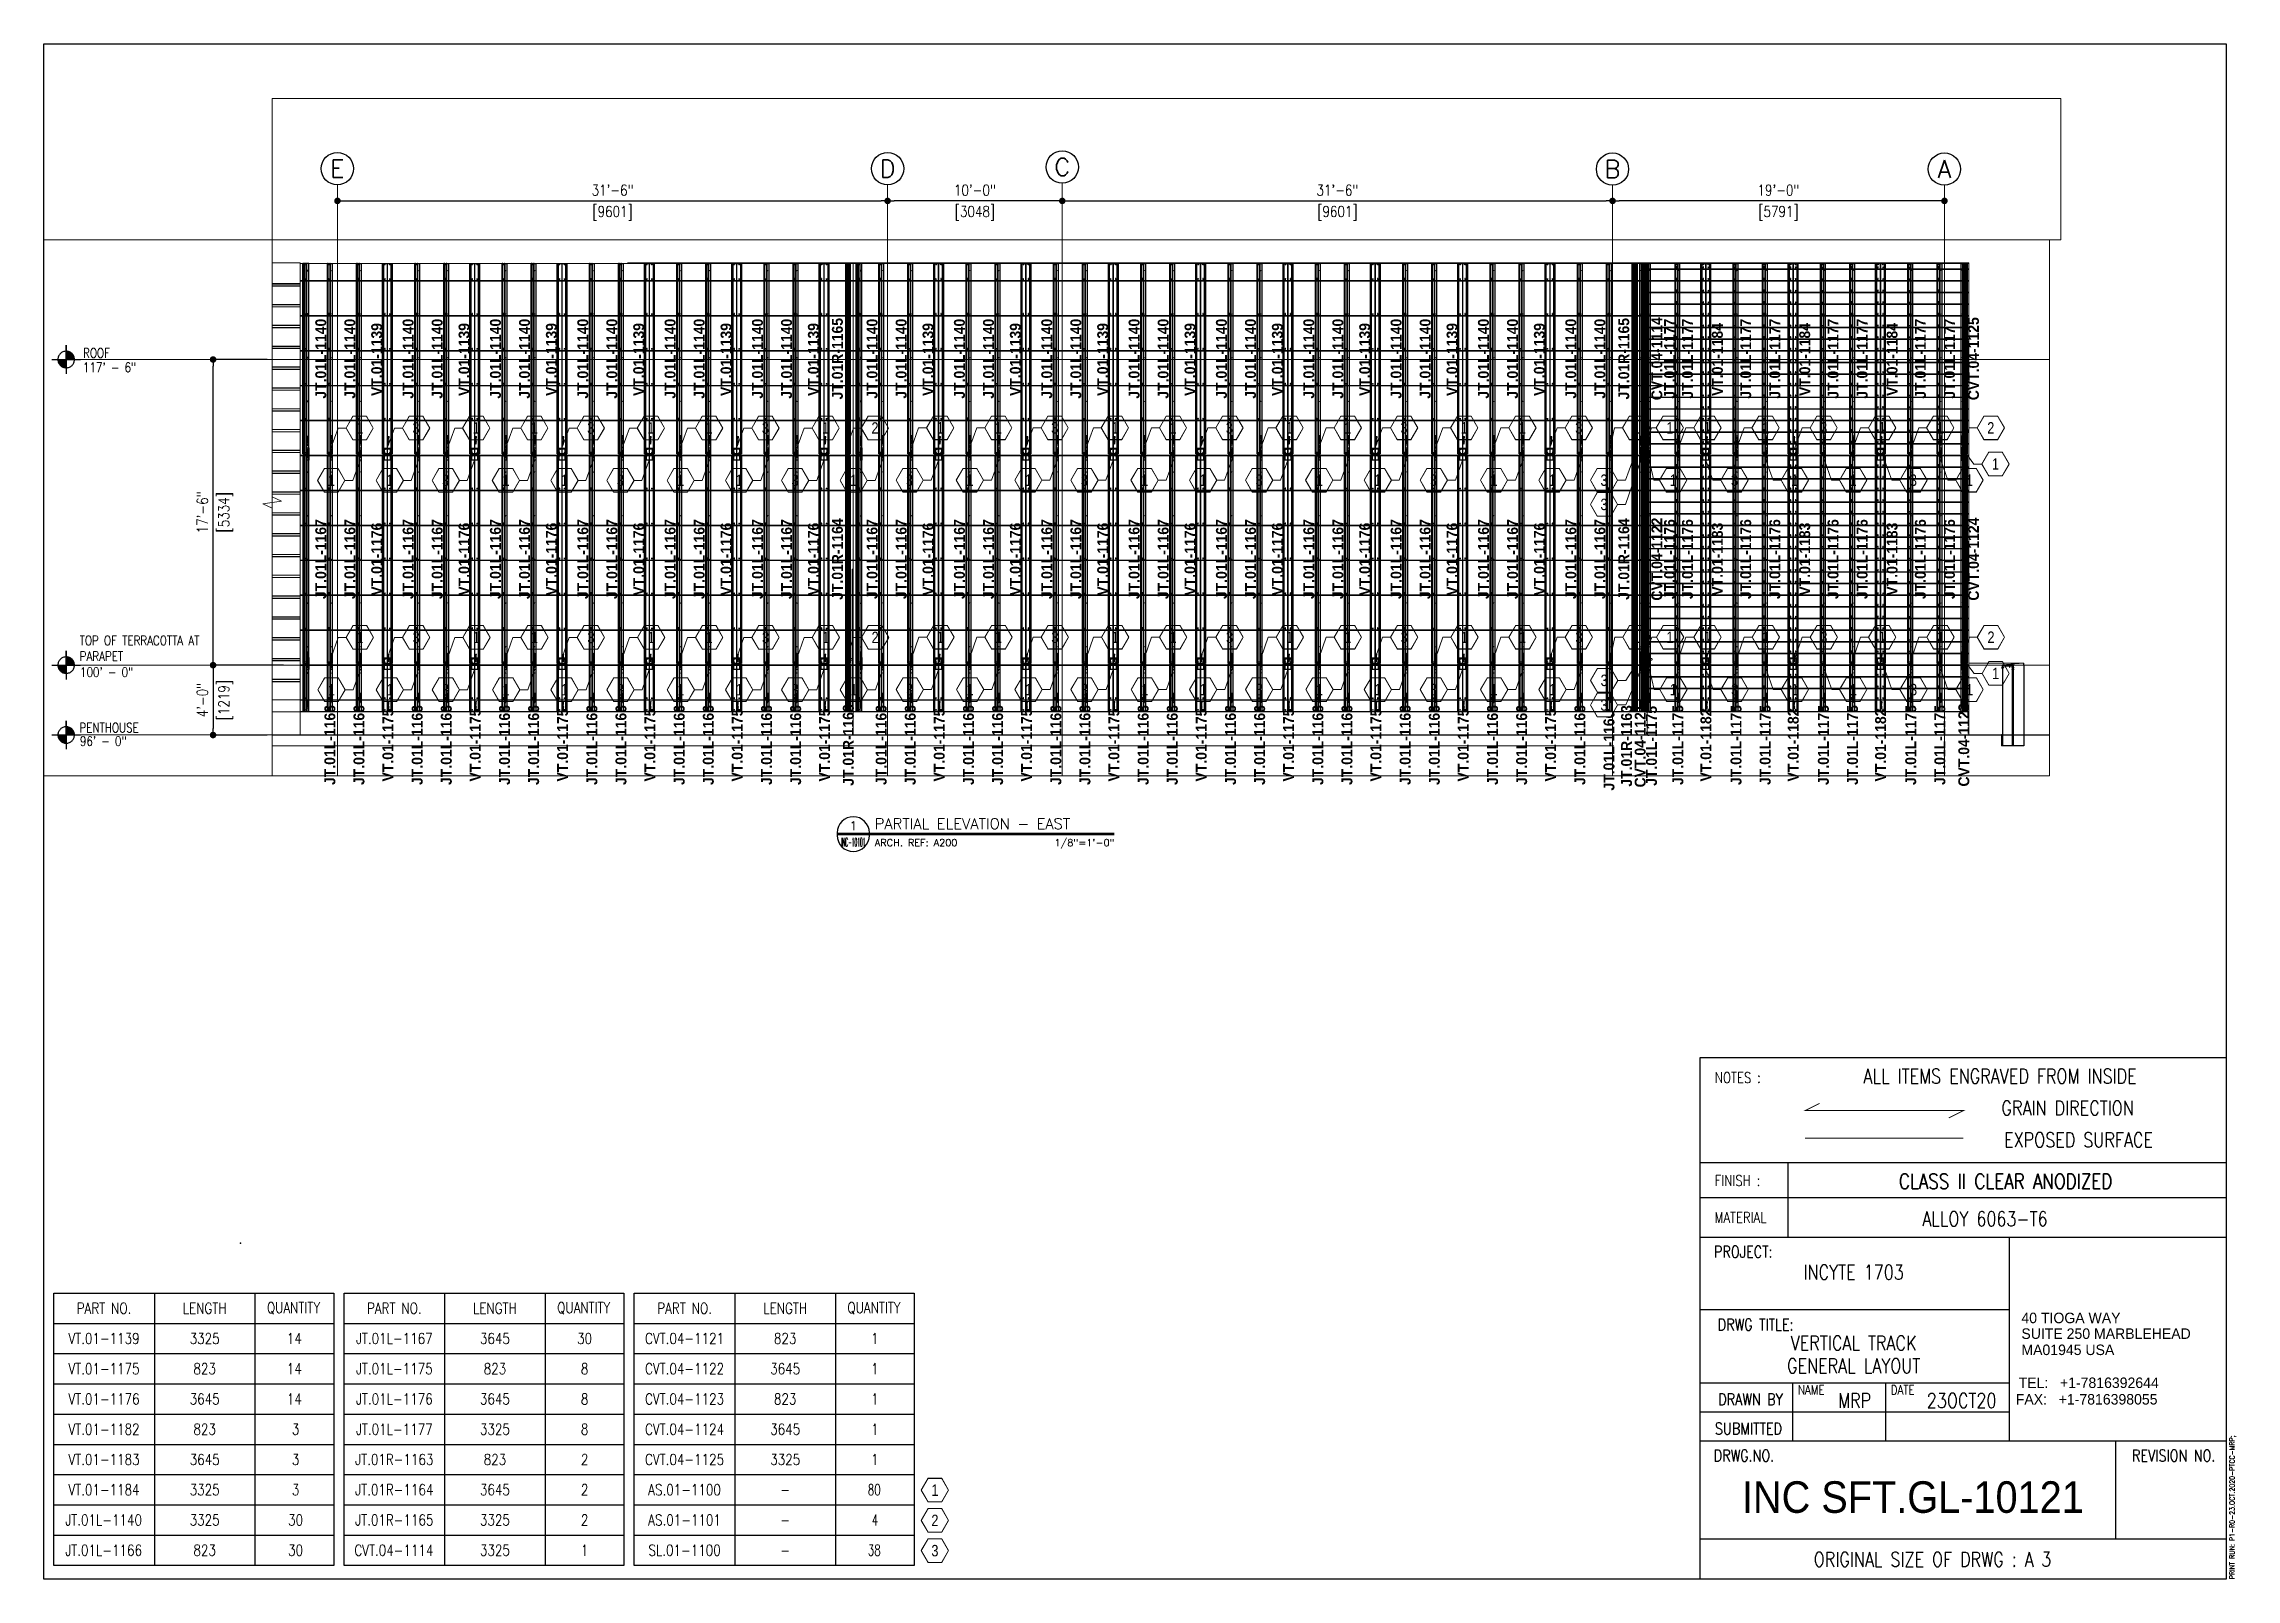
# Paper-space layout 'INC SFT.GL-10121' of a CAD drawing. Header units: inches. Extents: x 0.7 to 16.4, y -0.1 to 10.9.
# The model-space entities are those that its viewports show. They can reach past a viewport. Long polylines and large blocks are cut down to what shows.
import ezdxf
from ezdxf.enums import TextEntityAlignment as Align
from ezdxf.xclip import XClip

# ---------------------------------------------------------------- set-up
doc = ezdxf.new("R2010")
doc.units = ezdxf.units.IN
doc.header["$MEASUREMENT"] = 0
doc.header["$XCLIPFRAME"] = 0
for name, pattern in [('CENTER2', [1.125, 0.75, -0.125, 0.125, -0.125]), ('INC-200$0$NBK_Hidden', [0.125, 0.083333, -0.041667]), ('NBK_Center', [0.541667, 0.333333, -0.0625, 0.083333, -0.0625]), ('NBK_Center2', [0.270833, 0.166667, -0.03125, 0.041667, -0.03125]), ('NBK_CenterX2', [1.083333, 0.666667, -0.125, 0.166667, -0.125]), ('NBK_Hidden', [0.125, 0.083333, -0.041667]), ('NBK_Hidden2', [0.0625, 0.041667, -0.020833]), ('PHANTOM2', [1.25, 0.625, -0.125, 0.125, -0.125, 0.125, -0.125])]:
    doc.linetypes.add(name, pattern=pattern)
doc.layers.get('Defpoints').update_dxf_attribs({"color": 250, "lineweight": 0})
for name, color, linetype, lineweight in [('!Bracket', 11, 'Continuous', 25), ('!Clip - bent', 20, 'Continuous', 25), ('!Dimension', 50, 'Continuous', 5), ('!Dimension @ 1', 50, 'Continuous', 5), ('!Extrusion', 140, 'Continuous', 25), ('!Gridline', 112, 'NBK_CenterX2', 5), ('!Gridline @ 1', 112, 'NBK_CenterX2', 5), ('!Hatch', 8, 'Continuous', 5), ('!Linetype_Center', 220, 'NBK_Center', 9), ('!Linetype_Center2', 222, 'NBK_Center2', 9), ('!Linetype_CenterX2', 224, 'NBK_CenterX2', 9), ('!Linetype_Hidden', 210, 'NBK_Hidden', 9), ('!Misc1', 254, 'Continuous', 5), ('!Misc2', 252, 'NBK_Hidden2', 5), ('!Note', 50, 'Continuous', 30), ('!Symbol', 131, 'Continuous', 30), ('!Tag', 144, 'Continuous', 9), ('INC-200$0$!Linetype_Hidden', 210, 'INC-200$0$NBK_Hidden', 9)]:
    doc.layers.add(name, color=color, linetype=linetype, lineweight=lineweight)
doc.layers.add('!Viewport', color=250, linetype='Continuous', lineweight=0, plot=False)
doc.layers.add('0 @ 1', color=7, linetype='Continuous')
doc.layers.add('Title Block', color=3, linetype='Continuous')
doc.styles.add('Arial Narrow', font='')
doc.styles.add('Arial Narrow Bold', font='')
doc.styles.add('DTL PROKYON T LIGHT', font='')
doc.styles.add('DWG', font='swiss.ttf')
doc.styles.add('Romans', font='romans.shx', dxfattribs={"width": 0.8})
doc.styles.add('RS8', font='romans.shx', dxfattribs={"width": 0.8})
doc.styles.get("Standard").update_dxf_attribs({"font": 'arial.ttf'})
doc.styles.get('Arial Narrow').set_extended_font_data('Arial Narrow')
doc.styles.get('Arial Narrow Bold').set_extended_font_data('Arial Narrow', bold=True)
doc.styles.get('DTL PROKYON T LIGHT').set_extended_font_data('DTL Prokyon T Light')
doc.dimstyles.new('NBK$0', dxfattribs={"dimtxt": 0.078125, "dimasz": 0.046875, "dimexe": 0, "dimexo": 0.03125, "dimgap": 0.03, "dimtad": 3, "dimdec": 4, "dimzin": 3, "dimdsep": 46, "dimlunit": 4, "dimtxsty": 'Romans', "dimblk": 'DOT', "dimblk1": 'DOT', "dimblk2": 'DOT', "dimcen": 0, "dimazin": 2, "dimtfac": 0.8, "dimtdec": 4, "dimtmove": 2, "dimatfit": 2, "dimfxl": 1, "dimfrac": 1, "dimtolj": 1, "dimtzin": 0, "dimarcsym": 1})

psp = doc.layouts.new('INC SFT.GL-10121')

# ---------------------------------------------------------------- texts
at = {"layer": '!Note', "color": 7, "linetype": 'Continuous', "style": 'Romans'}
for s, width, p in [('VT.01-1139', 0.8, (1.1197745, 1.6675363)), ('3325', 0.8, (1.8397144, 1.6675363)), ('14', 0.8, (2.4815349, 1.6675363)), ('JT.01L-1167', 0.8, (3.1969859, 1.6675363)), ('3645', 0.8, (3.9169258, 1.6675363)), ('30', 0.8, (4.5587463, 1.6675363)), ('CVT.04-1121', 0.8, (5.2741973, 1.6675363)), ('823', 0.8, (5.9941372, 1.6675363)), ('1', 0.8, (6.6359577, 1.6675348)), ('VT.01-1175', 0.8, (1.1197745, 1.4510013)), ('823', 0.8, (1.8397144, 1.4510013)), ('14', 0.8, (2.4815349, 1.4509998)), ('JT.01L-1175', 0.8, (3.1969859, 1.4510013)), ('823', 0.8, (3.9169258, 1.4510013)), ('8', 0.8, (4.5587463, 1.4509998)), ('CVT.04-1122', 0.8, (5.2741973, 1.4509998)), ('3645', 0.8, (5.9941372, 1.4510013)), ('1', 0.8, (6.6359577, 1.4509984)), ('VT.01-1176', 0.8, (1.1197745, 1.2344663)), ('3645', 0.8, (1.8397144, 1.2344663)), ('14', 0.8, (2.4815349, 1.2344634)), ('JT.01L-1176', 0.8, (3.1969859, 1.2344634)), ('3645', 0.8, (3.9169258, 1.2344663)), ('8', 0.8, (4.5587463, 1.2344634)), ('CVT.04-1123', 0.8, (5.2741973, 1.2344634)), ('823', 0.8, (5.9941372, 1.2344663)), ('1', 0.8, (6.6359577, 1.2344619)), ('VT.01-1182', 0.8, (1.1197745, 1.0179313)), ('823', 0.8, (1.8397144, 1.0179313)), ('3', 0.8, (2.4904635, 1.0179269)), ('JT.01L-1177', 0.8, (3.1969859, 1.0179269)), ('3325', 0.8, (3.9169258, 1.0179313)), ('8', 0.8, (4.5587463, 1.0179269)), ('CVT.04-1124', 0.8, (5.2741973, 1.0179269)), ('3645', 0.8, (5.9941372, 1.0179313)), ('1', 0.8, (6.6359577, 1.0179254)), ('VT.01-1183', 0.8, (1.1197745, 0.8013904)), ('3645', 0.8, (1.8397144, 0.8013963)), ('3', 0.8, (2.4904635, 0.8013904)), ('JT.01R-1163', 0.8, (3.1969859, 0.8013904)), ('823', 0.8, (3.9169258, 0.8013963)), ('2', 0.8, (4.5587463, 0.8013904)), ('CVT.04-1125', 0.8, (5.2741973, 0.8013904)), ('3325', 0.8, (5.9941372, 0.8013963)), ('1', 0.8, (6.6359577, 0.801389)), ('VT.01-1184', 0.8, (1.1197745, 0.584854)), ('3325', 0.8, (1.8397144, 0.5848613)), ('3', 0.8, (2.4904635, 0.584854)), ('JT.01R-1164', 0.8, (3.1969859, 0.584854)), ('3645', 0.8, (3.9169258, 0.5848613)), ('2', 0.8, (4.5587463, 0.584854)), ('AS.01-1100', 0.8, (5.2741973, 0.5848613)), ('-', 0.8, (5.9941372, 0.5848613)), ('80', 0.7, (6.6316795, 0.5848627)), ('JT.01L-1140', 0.8, (1.1167983, 0.3683175)), ('3325', 0.8, (1.8397144, 0.3683263)), ('30', 0.8, (2.4904635, 0.3683175)), ('JT.01R-1165', 0.8, (3.1969859, 0.3683175)), ('3325', 0.8, (3.9169258, 0.3683263)), ('2', 0.8, (4.5587463, 0.3683175)), ('AS.01-1101', 0.8, (5.2741973, 0.3683263)), ('-', 0.8, (5.9941372, 0.3683263)), ('4', 0.7, (6.6368878, 0.3683263)), ('JT.01L-1166', 0.8, (1.1167983, 0.1517811)), ('823', 0.8, (1.8397144, 0.1517913)), ('30', 0.8, (2.4904635, 0.1517811)), ('CVT.04-1114', 0.8, (3.1940097, 0.1517811)), ('3325', 0.8, (3.9169258, 0.1517913)), ('1', 0.8, (4.5587463, 0.1517913)), ('SL.01-1100', 0.8, (5.2741973, 0.1517913)), ('38', 0.7, (6.6316795, 0.1517927)), ('-', 0.8, (5.9941372, 0.1517913))]:
    psp.add_text(s, height=0.078125, dxfattribs=dict(at, width=width)).set_placement(p, align=Align.MIDDLE_CENTER)
at = {"layer": '!Note', "char_height": 0.078125, "width": 0.838966704, "attachment_point": 5, "style": 'Romans'}
for s, insert in [('PART NO.', (1.1197745, 1.8840713)), ('LENGTH', (1.8397144, 1.8840713)), ('QUANTITY', (2.4753605, 1.8840713)), ('PART NO.', (3.1969859, 1.8840713)), ('LENGTH', (3.9169258, 1.8840713)), ('QUANTITY', (4.5525719, 1.8840713)), ('PART NO.', (5.2741973, 1.8840713)), ('LENGTH', (5.9941372, 1.8840713)), ('QUANTITY', (6.6297833, 1.8840713))]:
    psp.add_mtext(s, dxfattribs=dict(at, insert=insert))
at = {"layer": '!Note', "insert": (16.3533548, -0.0551854), "char_height": 0.036745407, "attachment_point": 4, "rotation": 90, "style": 'Romans'}
psp.add_mtext('PRINT RUN: P1-R0-23.OCT.2020-PTCC-MRP; ', dxfattribs=at)

msp = doc.modelspace()

# ---------------------------------------------------------------- blocks, each defined once
blk = doc.blocks.new('tblk-attrib')
at = {"layer": 'Title Block'}
for tag, height, style, width, p in [('XXXXX', 1.81, 'RS8', 0.8, (-29.85, 49.23)), ('XXXXX', 1.81, 'RS8', 0.8, (-29.85, 44.6)), ('XXXXX', 1.81, 'RS8', 0.8, (-46.09, 38.42)), ('XXXXX', 1.81, 'RS8', 0.8, (-46.09, 35.57)), ('XXXXX', 1.81, 'RS8', 0.8, (-46.09, 29.23)), ('XXXXX', 1.81, 'RS8', 0.8, (-46.09, 26.34)), ('XXXXX', 1.81, 'RS8', 0.8, (-45.52, 20.98)), ('XXXXX', 1.81, 'RS8', 0.8, (-33.19, 20.98)), ('XXXXX', 1.81, 'RS8', 0.8, (-45.52, 16.47)), ('XXXXX', 1.81, 'RS8', 0.8, (-33.19, 16.47)), ('XXXXX', 1.81, 'RS8', 0.8, (-45.52, 12.23)), ('XXXXX', 1.81, 'RS8', 0.8, (-33.19, 12.23)), ('XXX-XXX', 3.91, 'DWG', 0.9, (-13.43, 10.16)), ('X', 1.81, 'RS8', 0.8, (-22.26, 2.47)), ('X', 1.81, 'RS8', 0.8, (-13.1, 2.53))]:
    blk.add_attdef(tag, text='', height=height, dxfattribs=dict(at, style=style, width=width)).set_placement(p, align=Align.MIDDLE)
blk = doc.blocks.new('_Dot')
at = {"color": 0, "linetype": 'ByBlock', "lineweight": -2}
blk.add_line((-0.5, 0), (-1, 0), dxfattribs=at)
at = {"color": 0, "linetype": 'ByBlock', "const_width": 0.5}
blk.add_lwpolyline([(-0.25, 0, 1), (0.25, 0, 1)], format="xyb", close=True, dxfattribs=at)
blk = doc.blocks.new('*D976')
at = {"layer": '!Dimension @ 1', "color": 0, "lineweight": -2}
for p, q in [((2.288, 8.675), (1.9, 8.675)), ((1.9, 6.534), (1.9, 8.628)), ((2.403, 6.487), (1.9, 6.487))]:
    blk.add_line(p, q, dxfattribs=at)
at = {"layer": 'Defpoints', "color": 0}
for p in [(1.9, 8.675), (2.319, 8.675), (2.434, 6.487)]:
    blk.add_point(p, dxfattribs=at)
at = {"layer": '!Dimension @ 1', "color": 0, "lineweight": -2, "xscale": 0.046875, "yscale": 0.046875, "zscale": 0.046875}
for p, rotation in [((1.9, 8.675), 90), ((1.9, 6.487), 270)]:
    blk.add_blockref('_Dot', p, dxfattribs=dict(at, rotation=rotation))
at = {"layer": '!Dimension @ 1', "color": 0, "char_height": 0.0781, "attachment_point": 5, "rotation": 90, "style": 'Romans'}
for s, insert in [('\\A1;17\'-6"', (1.824, 7.581)), ('\\A1;[5334]', (1.99, 7.581))]:
    blk.add_mtext(s, dxfattribs=dict(at, insert=insert))
blk = doc.blocks.new('*D977')
at = {"layer": '!Dimension @ 1', "color": 0, "lineweight": -2}
for p, q in [((2.403, 6.487), (1.9, 6.487)), ((1.9, 6.44), (1.9, 6.034)), ((2.288, 5.987), (1.9, 5.987))]:
    blk.add_line(p, q, dxfattribs=at)
at = {"layer": 'Defpoints', "color": 0}
for p in [(2.434, 6.487), (1.9, 5.987), (2.319, 5.987)]:
    blk.add_point(p, dxfattribs=at)
at = {"layer": '!Dimension @ 1', "color": 0, "lineweight": -2, "xscale": 0.046875, "yscale": 0.046875, "zscale": 0.046875}
for p, rotation in [((1.9, 6.487), 90), ((1.9, 5.987), 270)]:
    blk.add_blockref('_Dot', p, dxfattribs=dict(at, rotation=rotation))
at = {"layer": '!Dimension @ 1', "color": 0, "char_height": 0.0781, "attachment_point": 5, "rotation": 90, "style": 'Romans'}
for s, insert in [('\\A1;4\'-0"', (1.824, 6.237)), ('\\A1;[1219]', (1.99, 6.237))]:
    blk.add_mtext(s, dxfattribs=dict(at, insert=insert))
blk = doc.blocks.new('*D978')
at = {"layer": '!Dimension @ 1', "color": 0, "lineweight": -2}
for p, q in [((2.79, 9.808), (2.79, 9.81)), ((2.837, 9.81), (6.68, 9.81)), ((6.727, 9.795), (6.727, 9.81))]:
    blk.add_line(p, q, dxfattribs=at)
at = {"layer": 'Defpoints', "color": 0}
for p in [(2.79, 9.777), (6.727, 9.81), (6.727, 9.763)]:
    blk.add_point(p, dxfattribs=at)
at = {"layer": '!Dimension @ 1', "color": 0, "lineweight": -2, "xscale": 0.046875, "yscale": 0.046875, "zscale": 0.046875, "rotation": 180}
blk.add_blockref('_Dot', (2.79, 9.81), dxfattribs=at)
at = {"layer": '!Dimension @ 1', "color": 0, "lineweight": -2, "xscale": 0.046875, "yscale": 0.046875, "zscale": 0.046875}
blk.add_blockref('_Dot', (6.727, 9.81), dxfattribs=at)
at = {"layer": '!Dimension @ 1', "color": 0, "char_height": 0.0781, "attachment_point": 5, "style": 'Romans'}
for s, insert in [('\\A1;31\'-6"', (4.759, 9.887)), ('\\A1;[9601]', (4.759, 9.721))]:
    blk.add_mtext(s, dxfattribs=dict(at, insert=insert))
blk = doc.blocks.new('*D979')
at = {"layer": '!Dimension @ 1', "color": 0, "lineweight": -2}
for p, q in [((6.727, 9.795), (6.727, 9.81)), ((7.93, 9.81), (6.774, 9.81)), ((7.977, 9.808), (7.977, 9.81))]:
    blk.add_line(p, q, dxfattribs=at)
at = {"layer": 'Defpoints', "color": 0}
for p in [(6.727, 9.81), (6.727, 9.763), (7.977, 9.777)]:
    blk.add_point(p, dxfattribs=at)
at = {"layer": '!Dimension @ 1', "color": 0, "lineweight": -2, "xscale": 0.046875, "yscale": 0.046875, "zscale": 0.046875, "rotation": 180}
blk.add_blockref('_Dot', (6.727, 9.81), dxfattribs=at)
at = {"layer": '!Dimension @ 1', "color": 0, "lineweight": -2, "xscale": 0.046875, "yscale": 0.046875, "zscale": 0.046875}
blk.add_blockref('_Dot', (7.977, 9.81), dxfattribs=at)
at = {"layer": '!Dimension @ 1', "color": 0, "char_height": 0.0781, "attachment_point": 5, "style": 'Romans'}
for s, insert in [('\\A1;10\'-0"', (7.352, 9.887)), ('\\A1;[3048]', (7.352, 9.721))]:
    blk.add_mtext(s, dxfattribs=dict(at, insert=insert))
blk = doc.blocks.new('*U946')
at = {"const_width": 0.035}
blk.add_lwpolyline([(0, 0), (3.877, 0)], dxfattribs=at)
at = {"flags": 128}
blk.add_lwpolyline([(0.45, 0.018, 1), (0, 0.018), (0, -0.018, 1), (0.45, -0.018)], format="xyb", dxfattribs=at)
at = {"layer": '0 @ 1', "style": 'Arial Narrow'}
for tag, height, p in [('VIEWNUMBER', 0.125, (0.225, 0.177)), ('SHEETREFERENCE', 0.075, (0.225, -0.052))]:
    blk.add_attdef(tag, text='', height=height, dxfattribs=at).set_placement(p, align=Align.TOP_CENTER)
at = {"layer": '0 @ 1'}
for tag, height, style, p in [('VIEW', 0.15, 'Arial Narrow Bold', (0.525, 0.22)), ('ARCHITECTURALREFERENCE', 0.1, 'Arial Narrow', (0.525, -0.07))]:
    blk.add_attdef(tag, text='', height=height, dxfattribs=dict(at, style=style)).set_placement(p, align=Align.TOP_LEFT)
at = {"layer": '0 @ 1', "style": 'Arial Narrow'}
blk.add_attdef('SCALE', text='', height=0.1, dxfattribs=at).set_placement((3.877, -0.07), align=Align.TOP_RIGHT)
blk = doc.blocks.new('*D980')
at = {"layer": '!Dimension @ 1', "color": 0, "lineweight": -2}
for p, q in [((7.977, 9.808), (7.977, 9.81)), ((8.024, 9.81), (11.868, 9.81)), ((11.915, 9.795), (11.915, 9.81))]:
    blk.add_line(p, q, dxfattribs=at)
at = {"layer": 'Defpoints', "color": 0}
for p in [(7.977, 9.777), (11.915, 9.81), (11.915, 9.763)]:
    blk.add_point(p, dxfattribs=at)
at = {"layer": '!Dimension @ 1', "color": 0, "lineweight": -2, "xscale": 0.046875, "yscale": 0.046875, "zscale": 0.046875, "rotation": 180}
blk.add_blockref('_Dot', (7.977, 9.81), dxfattribs=at)
at = {"layer": '!Dimension @ 1', "color": 0, "lineweight": -2, "xscale": 0.046875, "yscale": 0.046875, "zscale": 0.046875}
blk.add_blockref('_Dot', (11.915, 9.81), dxfattribs=at)
at = {"layer": '!Dimension @ 1', "color": 0, "char_height": 0.0781, "attachment_point": 5, "style": 'Romans'}
for s, insert in [('\\A1;31\'-6"', (9.946, 9.887)), ('\\A1;[9601]', (9.946, 9.721))]:
    blk.add_mtext(s, dxfattribs=dict(at, insert=insert))
blk = doc.blocks.new('NUMBER-ACCESSORIES WITH-OUT LENGTH1')
at = {"color": 144, "linetype": 'Continuous', "lineweight": 9}
for points in [[(-2.64, 0), (-1.32, 2.29), (1.32, 2.29), (2.64, 0), (1.32, -2.29), (-1.32, -2.29)], [(-2.52, 0), (-1.26, 2.18), (1.26, 2.18), (2.52, 0), (1.26, -2.18), (-1.26, -2.18)]]:
    blk.add_lwpolyline(points, close=True, dxfattribs=at)
at = {"linetype": 'Continuous', "width": 0.8}
blk.add_attdef('NUMBER', text='', height=2.21, dxfattribs=at).set_placement((-144.46, 27.7), align=Align.MIDDLE_CENTER)
blk.add_wipeout([(-1.26, 2.18), (1.26, 2.18), (2.52, 0), (1.26, -2.18), (-1.26, -2.18), (-2.52, 0)])
blk = doc.blocks.new('*U962')
at = {"color": 144, "linetype": 'Continuous', "lineweight": 9}
for points in [[(-2.64, 0), (-1.32, 2.29), (1.32, 2.29), (2.64, 0), (1.32, -2.29), (-1.32, -2.29)], [(-2.52, 0), (-1.26, 2.18), (1.26, 2.18), (2.52, 0), (1.26, -2.18), (-1.26, -2.18)]]:
    blk.add_lwpolyline(points, close=True, dxfattribs=at)
at = {"linetype": 'Continuous', "width": 0.8}
blk.add_attdef('NUMBER', text='', height=2.21, dxfattribs=at).set_placement((0, 0), align=Align.MIDDLE_CENTER)
blk.add_wipeout([(-1.26, 2.18), (1.26, 2.18), (2.52, 0), (1.26, -2.18), (-1.26, -2.18), (-2.52, 0)])
blk = doc.blocks.new('*U965')
at = {"color": 144, "linetype": 'Continuous', "lineweight": 9}
for points in [[(-2.64, 0), (-1.32, 2.29), (1.32, 2.29), (2.64, 0), (1.32, -2.29), (-1.32, -2.29)], [(-2.52, 0), (-1.26, 2.18), (1.26, 2.18), (2.52, 0), (1.26, -2.18), (-1.26, -2.18)]]:
    blk.add_lwpolyline(points, close=True, dxfattribs=at)
at = {"linetype": 'Continuous', "width": 0.8}
blk.add_attdef('NUMBER', text='', height=2.21, dxfattribs=at).set_placement((0, 0), align=Align.MIDDLE_CENTER)
blk.add_wipeout([(-1.26, 2.18), (1.26, 2.18), (2.52, 0), (1.26, -2.18), (-1.26, -2.18), (-2.52, 0)])
blk = doc.blocks.new('address')
at = {"color": 7, "style": 'DTL PROKYON T LIGHT'}
for s, p in [('40 TIOGA WAY ', (33.92, -0.018)), ('SUITE 250 MARBLEHEAD', (33.92, -0.359)), ('MA01945 USA', (33.92, -0.71)), ('TEL:   +1-7816392644', (33.859, -1.426)), ('FAX:   +1-7816398055', (33.798, -1.785))]:
    blk.add_text(s, height=0.22807, dxfattribs=at).set_placement(p)
blk = doc.blocks.new('A$C1EC02458')
at = {"xscale": 5.697759963648, "yscale": 5.697759963648, "zscale": 5.697759963648}
blk.add_blockref('address', (-191.61, 14.7), dxfattribs=at)
blk = doc.blocks.new('TTB_DIE DRAWING_A4')
at = {"layer": 'Title Block', "color": 5, "linetype": 'Continuous'}
blk.add_line((204.9, 64.53), (204.9, 0), dxfattribs=at)
at = {"layer": 'Title Block', "color": 5}
blk.add_line((270, 64.53), (204.9, 64.53), dxfattribs=at)
at = {"layer": 'Title Block', "color": 4}
for p, q in [((270, 51.51), (204.9, 51.51)), ((204.9, 42.32), (270, 42.32)), ((243.16, 42.32), (243.16, 17.08)), ((243.16, 33.32), (204.9, 33.32)), ((204.9, 24.31), (243.16, 24.31)), ((270, 17.08), (204.9, 17.08)), ((256.3, 17.08), (256.3, 4.93)), ((270, 4.93), (204.9, 4.93))]:
    blk.add_line(p, q, dxfattribs=at)
at = {"layer": 'Title Block', "color": 64}
for p, q in [((215.75, 51.51), (215.75, 42.32)), ((270, 47.17), (204.9, 47.17)), ((216.4, 17.08), (216.4, 24.31)), ((227.9, 17.08), (227.9, 24.31)), ((204.9, 20.69), (243.16, 20.69))]:
    blk.add_line(p, q, dxfattribs=at)
at = {"layer": 'Title Block', "color": 5}
blk.add_lwpolyline([(270, 0), (0, 0), (0, 190), (270, 190)], close=True, dxfattribs=at)
at = {"layer": 'Title Block', "color": 3, "linetype": 'PHANTOM2', "ltscale": 0.3, "const_width": 0.125}
for points in [[(219.7, 58.88), (217.9, 57.98), (237.49, 57.98), (235.69, 57.08)], [(217.9, 54.56), (237.49, 54.56)]]:
    blk.add_lwpolyline(points, dxfattribs=at)
blk.add_blockref('A$C1EC02458', (243.01, 17.08))
at = {"layer": 'Title Block', "attachment_point": 6, "style": 'RS8'}
for s, insert, char_height in [('NOTES :', (212.43, 62.07), 1.329), ('ALL ITEMS ENGRAVED FROM INSIDE', (258.92, 62.26), 1.8084), ('GRAIN DIRECTION', (258.57, 58.31), 1.8084), ('EXPOSED SURFACE', (260.94, 54.36), 1.8084), ('FINISH :', (212.37, 49.33), 1.329), ('MATERIAL', (213.13, 44.77), 1.329), ('PROJECT:', (213.88, 40.52), 1.447), ('DRWG TITLE:', (216.47, 31.51), 1.4467), ('DRAWN BY', (215.14, 22.25), 1.447), ('NAME', (220.31, 23.42), 1.157), ('DATE', (231.45, 23.42), 1.157), ('SUBMITTED', (215.04, 18.64), 1.447), ('\\PDRWG.NO.', (214.09, 16.5), 1.447), ('\\PREVISION NO.', (268.67, 16.5), 1.4467), ('ORIGINAL SIZE OF DRWG : A', (246.2, 2.45), 1.8084)]:
    blk.add_mtext(s, dxfattribs=dict(at, insert=insert, char_height=char_height))
blk = doc.blocks.new('*U973')
at = {"color": 144, "linetype": 'Continuous', "lineweight": 9}
for points in [[(-2.64, 0), (-1.32, 2.29), (1.32, 2.29), (2.64, 0), (1.32, -2.29), (-1.32, -2.29)], [(-2.52, 0), (-1.26, 2.18), (1.26, 2.18), (2.52, 0), (1.26, -2.18), (-1.26, -2.18)]]:
    blk.add_lwpolyline(points, close=True, dxfattribs=at)
at = {"linetype": 'Continuous', "width": 0.8}
blk.add_attdef('NUMBER', text='', height=2.21, dxfattribs=at).set_placement((0, 0), align=Align.MIDDLE_CENTER)
blk.add_wipeout([(-1.26, 2.18), (1.26, 2.18), (2.52, 0), (1.26, -2.18), (-1.26, -2.18), (-2.52, 0)])
blk = doc.blocks.new('*D975')
at = {"layer": '!Dimension @ 1', "color": 0, "lineweight": -2}
for p, q in [((11.915, 9.795), (11.915, 9.81)), ((14.243, 9.81), (11.962, 9.81)), ((14.29, 9.798), (14.29, 9.81))]:
    blk.add_line(p, q, dxfattribs=at)
at = {"layer": 'Defpoints', "color": 0}
for p in [(11.915, 9.81), (11.915, 9.763), (14.29, 9.767)]:
    blk.add_point(p, dxfattribs=at)
at = {"layer": '!Dimension @ 1', "color": 0, "lineweight": -2, "xscale": 0.046875, "yscale": 0.046875, "zscale": 0.046875, "rotation": 180}
blk.add_blockref('_Dot', (11.915, 9.81), dxfattribs=at)
at = {"layer": '!Dimension @ 1', "color": 0, "lineweight": -2, "xscale": 0.046875, "yscale": 0.046875, "zscale": 0.046875}
blk.add_blockref('_Dot', (14.29, 9.81), dxfattribs=at)
at = {"layer": '!Dimension @ 1', "color": 0, "char_height": 0.0781, "attachment_point": 5, "style": 'Romans'}
for s, insert in [('\\A1;19\'-0"', (13.102, 9.887)), ('\\A1;[5791]', (13.102, 9.721))]:
    blk.add_mtext(s, dxfattribs=dict(at, insert=insert))
blk = doc.blocks.new('A$C5F5E0350')
for p, q in [((-1104, -364.2), (-1104, 165.7)), ((-726, -364.2), (-726, 165.7)), ((-606, -364.2), (-606, 165.7)), ((-228, -364.2), (-228, 165.7)), ((0, -364.2), (0, 165.7)), ((371, 0), (-1597, 0)), ((-1597, -258), (371, -258))]:
    blk.add_line(p, q)
blk = doc.blocks.new('A$C5F5E04A0')
at = {"layer": '!Linetype_Center2', "linetype": 'Continuous'}
for p, q in [((-1129.7, 16), (-1129.7, 324)), ((-204.3, 324), (-1129.7, 324)), ((-1069.8, 16), (-1069.8, 324)), ((-1009.8, 16), (-1009.8, 324)), ((-949.8, 16), (-949.8, 324)), ((-889.8, 16), (-889.8, 324)), ((-829.8, 16), (-829.8, 324)), ((-769.8, 16), (-769.8, 324)), ((-749.8, 16), (-749.8, 324)), ((-691, 16), (-691, 324)), ((-631, 16), (-631, 324)), ((-571, 16), (-571, 324)), ((-511, 16), (-511, 324)), ((-451, 16), (-451, 324)), ((-391, 16), (-391, 324)), ((-331, 16), (-331, 324)), ((-271, 16), (-271, 324)), ((-211, 16), (-211, 324)), ((-1129.7, 312), (-204.3, 312)), ((-1129.7, 288), (-204.3, 288)), ((-1129.7, 264), (-204.3, 264)), ((-1129.7, 240), (-204.3, 240)), ((-1129.7, 216), (-204.3, 216)), ((-1129.7, 192), (-204.3, 192)), ((-1129.7, 168), (-204.3, 168)), ((-1129.7, 144), (-204.3, 144)), ((-1129.7, 120), (-204.3, 120)), ((-1129.7, 96), (-204.3, 96)), ((-1129.7, 72), (-204.3, 72)), ((-1129.7, 48), (-204.3, 48)), ((-1129.7, 24), (-204.3, 24)), ((-1129.7, 16), (-204.3, 16))]:
    blk.add_line(p, q, dxfattribs=at)
at = {"layer": '!Linetype_Hidden', "linetype": 'Continuous'}
blk.add_line((-204.3, 16), (-204.3, 324), dxfattribs=at)
at = {"layer": '!Linetype_Hidden'}
for p, q in [((-204.3, 320), (16.8, 320)), ((-164, 16), (-164, 324)), ((-104, 16), (-104, 324)), ((-44, 16), (-44, 324)), ((-204.3, 312), (16.8, 312)), ((-204.3, 304), (16.8, 304)), ((-204.3, 296), (16.8, 296)), ((-204.3, 288), (16.8, 288)), ((-204.3, 280), (16.8, 280)), ((-204.3, 272), (16.8, 272)), ((-204.3, 264), (16.8, 264)), ((-204.3, 256), (16.8, 256)), ((-204.3, 248), (16.8, 248)), ((-204.3, 240), (16.8, 240)), ((-204.3, 232), (16.8, 232)), ((-204.3, 224), (16.8, 224)), ((-204.3, 216), (16.8, 216)), ((-204.3, 208), (16.8, 208)), ((-204.3, 200), (16.8, 200)), ((-204.3, 192), (16.8, 192)), ((-204.3, 184), (16.8, 184)), ((-204.3, 176), (16.8, 176)), ((-204.3, 168), (16.8, 168)), ((-204.3, 160), (16.8, 160)), ((-204.3, 152), (16.8, 152)), ((-204.3, 144), (16.8, 144)), ((-204.3, 136), (16.8, 136)), ((-204.3, 128), (16.8, 128)), ((-204.3, 120), (16.8, 120)), ((-204.3, 112), (16.8, 112)), ((-204.3, 104), (16.8, 104)), ((-204.3, 96), (16.8, 96)), ((-204.3, 88), (16.8, 88)), ((-204.3, 80), (16.8, 80)), ((-204.3, 72), (16.8, 72)), ((-204.3, 64), (16.8, 64)), ((-204.3, 56), (16.8, 56)), ((-204.3, 48), (16.8, 48)), ((-204.3, 40), (16.8, 40)), ((-204.3, 32), (16.8, 32)), ((-204.3, 24), (16.8, 24)), ((-204.3, 16), (16.8, 16))]:
    blk.add_line(p, q, dxfattribs=at)
for points in [[(-204.3, 320.2), (-164.2, 320.2), (-164.2, 324), (-204.3, 324)], [(-204.3, 319.8), (-164.2, 319.8), (-164.2, 312.2), (-204.3, 312.2)], [(-104.2, 320.2), (-163.8, 320.2), (-163.8, 324), (-104.2, 324)], [(-104.2, 319.8), (-163.8, 319.8), (-163.8, 312.2), (-104.2, 312.2)], [(-103.8, 320.2), (-44.2, 320.2), (-44.2, 324), (-103.8, 324)], [(-103.8, 319.8), (-44.2, 319.8), (-44.2, 312.2), (-103.8, 312.2)], [(-43.8, 320.2), (16.8, 320.2), (16.8, 324), (-43.8, 324)], [(-43.8, 319.8), (16.8, 319.8), (16.8, 312.2), (-43.8, 312.2)], [(-204.3, 304.2), (-164.2, 304.2), (-164.2, 311.8), (-204.3, 311.8)], [(-204.3, 303.8), (-164.2, 303.8), (-164.2, 296.2), (-204.3, 296.2)], [(-104.2, 304.2), (-163.8, 304.2), (-163.8, 311.8), (-104.2, 311.8)], [(-104.2, 303.8), (-163.8, 303.8), (-163.8, 296.2), (-104.2, 296.2)], [(-103.8, 304.2), (-44.2, 304.2), (-44.2, 311.8), (-103.8, 311.8)], [(-103.8, 303.8), (-44.2, 303.8), (-44.2, 296.2), (-103.8, 296.2)], [(-43.8, 304.2), (16.8, 304.2), (16.8, 311.8), (-43.8, 311.8)], [(-43.8, 303.8), (16.8, 303.8), (16.8, 296.2), (-43.8, 296.2)], [(-204.3, 288.2), (-164.2, 288.2), (-164.2, 295.8), (-204.3, 295.8)], [(-204.3, 287.8), (-164.2, 287.8), (-164.2, 280.2), (-204.3, 280.2)], [(-104.2, 288.2), (-163.8, 288.2), (-163.8, 295.8), (-104.2, 295.8)], [(-104.2, 287.8), (-163.8, 287.8), (-163.8, 280.2), (-104.2, 280.2)], [(-103.8, 288.2), (-44.2, 288.2), (-44.2, 295.8), (-103.8, 295.8)], [(-103.8, 287.8), (-44.2, 287.8), (-44.2, 280.2), (-103.8, 280.2)], [(-43.8, 288.2), (16.8, 288.2), (16.8, 295.8), (-43.8, 295.8)], [(-43.8, 287.8), (16.8, 287.8), (16.8, 280.2), (-43.8, 280.2)], [(-204.3, 272.2), (-164.2, 272.2), (-164.2, 279.8), (-204.3, 279.8)], [(-204.3, 271.8), (-164.2, 271.8), (-164.2, 264.2), (-204.3, 264.2)], [(-104.2, 272.2), (-163.8, 272.2), (-163.8, 279.8), (-104.2, 279.8)], [(-104.2, 271.8), (-163.8, 271.8), (-163.8, 264.2), (-104.2, 264.2)], [(-103.8, 272.2), (-44.2, 272.2), (-44.2, 279.8), (-103.8, 279.8)], [(-103.8, 271.8), (-44.2, 271.8), (-44.2, 264.2), (-103.8, 264.2)], [(-43.8, 272.2), (16.8, 272.2), (16.8, 279.8), (-43.8, 279.8)], [(-43.8, 271.8), (16.8, 271.8), (16.8, 264.2), (-43.8, 264.2)], [(-204.3, 256.2), (-164.2, 256.2), (-164.2, 263.8), (-204.3, 263.8)], [(-104.2, 256.2), (-163.8, 256.2), (-163.8, 263.8), (-104.2, 263.8)], [(-103.8, 256.2), (-44.2, 256.2), (-44.2, 263.8), (-103.8, 263.8)], [(-43.8, 256.2), (16.8, 256.2), (16.8, 263.8), (-43.8, 263.8)], [(-204.3, 255.8), (-164.2, 255.8), (-164.2, 248.2), (-204.3, 248.2)], [(-204.3, 240.2), (-164.2, 240.2), (-164.2, 247.8), (-204.3, 247.8)], [(-104.2, 255.8), (-163.8, 255.8), (-163.8, 248.2), (-104.2, 248.2)], [(-104.2, 240.2), (-163.8, 240.2), (-163.8, 247.8), (-104.2, 247.8)], [(-103.8, 255.8), (-44.2, 255.8), (-44.2, 248.2), (-103.8, 248.2)], [(-103.8, 240.2), (-44.2, 240.2), (-44.2, 247.8), (-103.8, 247.8)], [(-43.8, 255.8), (16.8, 255.8), (16.8, 248.2), (-43.8, 248.2)], [(-43.8, 240.2), (16.8, 240.2), (16.8, 247.8), (-43.8, 247.8)], [(-204.3, 239.8), (-164.2, 239.8), (-164.2, 232.2), (-204.3, 232.2)], [(-204.3, 224.2), (-164.2, 224.2), (-164.2, 231.8), (-204.3, 231.8)], [(-104.2, 239.8), (-163.8, 239.8), (-163.8, 232.2), (-104.2, 232.2)], [(-104.2, 224.2), (-163.8, 224.2), (-163.8, 231.8), (-104.2, 231.8)], [(-103.8, 239.8), (-44.2, 239.8), (-44.2, 232.2), (-103.8, 232.2)], [(-103.8, 224.2), (-44.2, 224.2), (-44.2, 231.8), (-103.8, 231.8)], [(-43.8, 239.8), (16.8, 239.8), (16.8, 232.2), (-43.8, 232.2)], [(-43.8, 224.2), (16.8, 224.2), (16.8, 231.8), (-43.8, 231.8)], [(-204.3, 223.8), (-164.2, 223.8), (-164.2, 216.2), (-204.3, 216.2)], [(-204.3, 208.2), (-164.2, 208.2), (-164.2, 215.8), (-204.3, 215.8)], [(-104.2, 223.8), (-163.8, 223.8), (-163.8, 216.2), (-104.2, 216.2)], [(-104.2, 208.2), (-163.8, 208.2), (-163.8, 215.8), (-104.2, 215.8)], [(-103.8, 223.8), (-44.2, 223.8), (-44.2, 216.2), (-103.8, 216.2)], [(-103.8, 208.2), (-44.2, 208.2), (-44.2, 215.8), (-103.8, 215.8)], [(-43.8, 223.8), (16.8, 223.8), (16.8, 216.2), (-43.8, 216.2)], [(-43.8, 208.2), (16.8, 208.2), (16.8, 215.8), (-43.8, 215.8)], [(-204.3, 207.8), (-164.2, 207.8), (-164.2, 200.2), (-204.3, 200.2)], [(-204.3, 192.2), (-164.2, 192.2), (-164.2, 199.8), (-204.3, 199.8)], [(-104.2, 207.8), (-163.8, 207.8), (-163.8, 200.2), (-104.2, 200.2)], [(-104.2, 192.2), (-163.8, 192.2), (-163.8, 199.8), (-104.2, 199.8)], [(-103.8, 207.8), (-44.2, 207.8), (-44.2, 200.2), (-103.8, 200.2)], [(-103.8, 192.2), (-44.2, 192.2), (-44.2, 199.8), (-103.8, 199.8)], [(-43.8, 207.8), (16.8, 207.8), (16.8, 200.2), (-43.8, 200.2)], [(-43.8, 192.2), (16.8, 192.2), (16.8, 199.8), (-43.8, 199.8)], [(-204.3, 191.8), (-164.2, 191.8), (-164.2, 184.2), (-204.3, 184.2)], [(-204.3, 176.2), (-164.2, 176.2), (-164.2, 183.8), (-204.3, 183.8)], [(-104.2, 191.8), (-163.8, 191.8), (-163.8, 184.2), (-104.2, 184.2)], [(-104.2, 176.2), (-163.8, 176.2), (-163.8, 183.8), (-104.2, 183.8)], [(-103.8, 191.8), (-44.2, 191.8), (-44.2, 184.2), (-103.8, 184.2)], [(-103.8, 176.2), (-44.2, 176.2), (-44.2, 183.8), (-103.8, 183.8)], [(-43.8, 191.8), (16.8, 191.8), (16.8, 184.2), (-43.8, 184.2)], [(-43.8, 176.2), (16.8, 176.2), (16.8, 183.8), (-43.8, 183.8)], [(-204.3, 175.8), (-164.2, 175.8), (-164.2, 168.2), (-204.3, 168.2)], [(-204.3, 160.2), (-164.2, 160.2), (-164.2, 167.8), (-204.3, 167.8)], [(-104.2, 175.8), (-163.8, 175.8), (-163.8, 168.2), (-104.2, 168.2)], [(-104.2, 160.2), (-163.8, 160.2), (-163.8, 167.8), (-104.2, 167.8)], [(-103.8, 175.8), (-44.2, 175.8), (-44.2, 168.2), (-103.8, 168.2)], [(-103.8, 160.2), (-44.2, 160.2), (-44.2, 167.8), (-103.8, 167.8)], [(-43.8, 175.8), (16.8, 175.8), (16.8, 168.2), (-43.8, 168.2)], [(-43.8, 160.2), (16.8, 160.2), (16.8, 167.8), (-43.8, 167.8)], [(-204.3, 159.8), (-164.2, 159.8), (-164.2, 152.2), (-204.3, 152.2)], [(-204.3, 144.2), (-164.2, 144.2), (-164.2, 151.8), (-204.3, 151.8)], [(-104.2, 159.8), (-163.8, 159.8), (-163.8, 152.2), (-104.2, 152.2)], [(-104.2, 144.2), (-163.8, 144.2), (-163.8, 151.8), (-104.2, 151.8)], [(-103.8, 159.8), (-44.2, 159.8), (-44.2, 152.2), (-103.8, 152.2)], [(-103.8, 144.2), (-44.2, 144.2), (-44.2, 151.8), (-103.8, 151.8)], [(-43.8, 159.8), (16.8, 159.8), (16.8, 152.2), (-43.8, 152.2)], [(-43.8, 144.2), (16.8, 144.2), (16.8, 151.8), (-43.8, 151.8)], [(-204.3, 143.8), (-164.2, 143.8), (-164.2, 136.2), (-204.3, 136.2)], [(-204.3, 128.2), (-164.2, 128.2), (-164.2, 135.8), (-204.3, 135.8)], [(-104.2, 143.8), (-163.8, 143.8), (-163.8, 136.2), (-104.2, 136.2)], [(-104.2, 128.2), (-163.8, 128.2), (-163.8, 135.8), (-104.2, 135.8)], [(-103.8, 143.8), (-44.2, 143.8), (-44.2, 136.2), (-103.8, 136.2)], [(-103.8, 128.2), (-44.2, 128.2), (-44.2, 135.8), (-103.8, 135.8)], [(-43.8, 143.8), (16.8, 143.8), (16.8, 136.2), (-43.8, 136.2)], [(-43.8, 128.2), (16.8, 128.2), (16.8, 135.8), (-43.8, 135.8)], [(-204.3, 127.8), (-164.2, 127.8), (-164.2, 120.2), (-204.3, 120.2)], [(-104.2, 127.8), (-163.8, 127.8), (-163.8, 120.2), (-104.2, 120.2)], [(-103.8, 127.8), (-44.2, 127.8), (-44.2, 120.2), (-103.8, 120.2)], [(-43.8, 127.8), (16.8, 127.8), (16.8, 120.2), (-43.8, 120.2)], [(-204.3, 112.2), (-164.2, 112.2), (-164.2, 119.8), (-204.3, 119.8)], [(-204.3, 111.8), (-164.2, 111.8), (-164.2, 104.2), (-204.3, 104.2)], [(-104.2, 112.2), (-163.8, 112.2), (-163.8, 119.8), (-104.2, 119.8)], [(-104.2, 111.8), (-163.8, 111.8), (-163.8, 104.2), (-104.2, 104.2)], [(-103.8, 112.2), (-44.2, 112.2), (-44.2, 119.8), (-103.8, 119.8)], [(-103.8, 111.8), (-44.2, 111.8), (-44.2, 104.2), (-103.8, 104.2)], [(-43.8, 112.2), (16.8, 112.2), (16.8, 119.8), (-43.8, 119.8)], [(-43.8, 111.8), (16.8, 111.8), (16.8, 104.2), (-43.8, 104.2)], [(-204.3, 96.2), (-164.2, 96.2), (-164.2, 103.8), (-204.3, 103.8)], [(-204.3, 95.8), (-164.2, 95.8), (-164.2, 88.2), (-204.3, 88.2)], [(-104.2, 96.2), (-163.8, 96.2), (-163.8, 103.8), (-104.2, 103.8)], [(-104.2, 95.8), (-163.8, 95.8), (-163.8, 88.2), (-104.2, 88.2)], [(-103.8, 96.2), (-44.2, 96.2), (-44.2, 103.8), (-103.8, 103.8)], [(-103.8, 95.8), (-44.2, 95.8), (-44.2, 88.2), (-103.8, 88.2)], [(-43.8, 96.2), (16.8, 96.2), (16.8, 103.8), (-43.8, 103.8)], [(-43.8, 95.8), (16.8, 95.8), (16.8, 88.2), (-43.8, 88.2)], [(-204.3, 80.2), (-164.2, 80.2), (-164.2, 87.8), (-204.3, 87.8)], [(-204.3, 79.8), (-164.2, 79.8), (-164.2, 72.2), (-204.3, 72.2)], [(-104.2, 80.2), (-163.8, 80.2), (-163.8, 87.8), (-104.2, 87.8)], [(-104.2, 79.8), (-163.8, 79.8), (-163.8, 72.2), (-104.2, 72.2)], [(-103.8, 80.2), (-44.2, 80.2), (-44.2, 87.8), (-103.8, 87.8)], [(-103.8, 79.8), (-44.2, 79.8), (-44.2, 72.2), (-103.8, 72.2)], [(-43.8, 80.2), (16.8, 80.2), (16.8, 87.8), (-43.8, 87.8)], [(-43.8, 79.8), (16.8, 79.8), (16.8, 72.2), (-43.8, 72.2)], [(-204.3, 64.2), (-164.2, 64.2), (-164.2, 71.8), (-204.3, 71.8)], [(-204.3, 63.8), (-164.2, 63.8), (-164.2, 56.2), (-204.3, 56.2)], [(-104.2, 64.2), (-163.8, 64.2), (-163.8, 71.8), (-104.2, 71.8)], [(-104.2, 63.8), (-163.8, 63.8), (-163.8, 56.2), (-104.2, 56.2)], [(-103.8, 64.2), (-44.2, 64.2), (-44.2, 71.8), (-103.8, 71.8)], [(-103.8, 63.8), (-44.2, 63.8), (-44.2, 56.2), (-103.8, 56.2)], [(-43.8, 64.2), (16.8, 64.2), (16.8, 71.8), (-43.8, 71.8)], [(-43.8, 63.8), (16.8, 63.8), (16.8, 56.2), (-43.8, 56.2)], [(-204.3, 55.8), (-164.2, 55.8), (-164.2, 48.2), (-204.3, 48.2)], [(-204.3, 47.8), (-164.2, 47.8), (-164.2, 40.2), (-204.3, 40.2)], [(-104.2, 55.8), (-163.8, 55.8), (-163.8, 48.2), (-104.2, 48.2)], [(-104.2, 47.8), (-163.8, 47.8), (-163.8, 40.2), (-104.2, 40.2)], [(-103.8, 55.8), (-44.2, 55.8), (-44.2, 48.2), (-103.8, 48.2)], [(-103.8, 47.8), (-44.2, 47.8), (-44.2, 40.2), (-103.8, 40.2)], [(-43.8, 55.8), (16.8, 55.8), (16.8, 48.2), (-43.8, 48.2)], [(-43.8, 47.8), (16.8, 47.8), (16.8, 40.2), (-43.8, 40.2)], [(-204.3, 39.8), (-164.2, 39.8), (-164.2, 32.2), (-204.3, 32.2)], [(-204.3, 31.8), (-164.2, 31.8), (-164.2, 24.2), (-204.3, 24.2)], [(-104.2, 39.8), (-163.8, 39.8), (-163.8, 32.2), (-104.2, 32.2)], [(-104.2, 31.8), (-163.8, 31.8), (-163.8, 24.2), (-104.2, 24.2)], [(-103.8, 39.8), (-44.2, 39.8), (-44.2, 32.2), (-103.8, 32.2)], [(-103.8, 31.8), (-44.2, 31.8), (-44.2, 24.2), (-103.8, 24.2)], [(-43.8, 39.8), (16.8, 39.8), (16.8, 32.2), (-43.8, 32.2)], [(-43.8, 31.8), (16.8, 31.8), (16.8, 24.2), (-43.8, 24.2)], [(-204.3, 23.8), (-164.2, 23.8), (-164.2, 16.2), (-204.3, 16.2)], [(-104.2, 23.8), (-163.8, 23.8), (-163.8, 16.2), (-104.2, 16.2)], [(-103.8, 23.8), (-44.2, 23.8), (-44.2, 16.2), (-103.8, 16.2)], [(-43.8, 23.8), (16.8, 23.8), (16.8, 16.2), (-43.8, 16.2)]]:
    blk.add_lwpolyline(points, close=True, dxfattribs=at)
at = {"layer": 'INC-200$0$!Linetype_Hidden'}
for points in [[(-1069.9, 324), (-1129.7, 324), (-1129.7, 312.2), (-1069.9, 312.2)], [(-1069.6, 324), (-1009.9, 324), (-1009.9, 312.2), (-1069.6, 312.2)], [(-949.9, 324), (-1009.6, 324), (-1009.6, 312.2), (-949.9, 312.2)], [(-949.6, 324), (-889.9, 324), (-889.9, 312.2), (-949.6, 312.2)], [(-829.9, 324), (-889.6, 324), (-889.6, 312.2), (-829.9, 312.2)], [(-829.6, 324), (-769.9, 324), (-769.9, 312.2), (-829.6, 312.2)], [(-769.6, 312.2), (-749.8, 312.2), (-749.8, 324), (-769.6, 324)], [(-691.2, 324), (-749.8, 324), (-749.8, 312.2), (-691.2, 312.2)], [(-690.8, 324), (-631.2, 324), (-631.2, 312.2), (-690.8, 312.2)], [(-571.2, 324), (-630.8, 324), (-630.8, 312.2), (-571.2, 312.2)], [(-570.8, 324), (-511.2, 324), (-511.2, 312.2), (-570.8, 312.2)], [(-451.2, 324), (-510.8, 324), (-510.8, 312.2), (-451.2, 312.2)], [(-450.8, 324), (-391.2, 324), (-391.2, 312.2), (-450.8, 312.2)], [(-331.2, 324), (-390.8, 324), (-390.8, 312.2), (-331.2, 312.2)], [(-330.8, 324), (-271.2, 324), (-271.2, 312.2), (-330.8, 312.2)], [(-211.2, 324), (-270.8, 324), (-270.8, 312.2), (-211.2, 312.2)], [(-210.8, 312.2), (-204.3, 312.2), (-204.3, 324), (-210.8, 324)], [(-1129.7, 288.2), (-1069.9, 288.2), (-1069.9, 311.8), (-1129.7, 311.8)], [(-1009.9, 288.2), (-1069.6, 288.2), (-1069.6, 311.8), (-1009.9, 311.8)], [(-1009.6, 288.2), (-949.9, 288.2), (-949.9, 311.8), (-1009.6, 311.8)], [(-889.9, 288.2), (-949.6, 288.2), (-949.6, 311.8), (-889.9, 311.8)], [(-889.6, 288.2), (-829.9, 288.2), (-829.9, 311.8), (-889.6, 311.8)], [(-769.9, 288.2), (-829.6, 288.2), (-829.6, 311.8), (-769.9, 311.8)], [(-769.6, 288.2), (-749.8, 288.2), (-749.8, 311.8), (-769.6, 311.8)], [(-691.2, 288.2), (-749.8, 288.2), (-749.8, 311.8), (-691.2, 311.8)], [(-690.8, 288.2), (-631.2, 288.2), (-631.2, 311.8), (-690.8, 311.8)], [(-571.2, 288.2), (-630.8, 288.2), (-630.8, 311.8), (-571.2, 311.8)], [(-570.8, 288.2), (-511.2, 288.2), (-511.2, 311.8), (-570.8, 311.8)], [(-451.2, 288.2), (-510.8, 288.2), (-510.8, 311.8), (-451.2, 311.8)], [(-450.8, 288.2), (-391.2, 288.2), (-391.2, 311.8), (-450.8, 311.8)], [(-331.2, 288.2), (-390.8, 288.2), (-390.8, 311.8), (-331.2, 311.8)], [(-330.8, 288.2), (-271.2, 288.2), (-271.2, 311.8), (-330.8, 311.8)], [(-211.2, 288.2), (-270.8, 288.2), (-270.8, 311.8), (-211.2, 311.8)], [(-210.8, 311.8), (-204.3, 311.8), (-204.3, 288.2), (-210.8, 288.2)], [(-1129.7, 287.8), (-1069.9, 287.8), (-1069.9, 264.2), (-1129.7, 264.2)], [(-1009.9, 287.8), (-1069.6, 287.8), (-1069.6, 264.2), (-1009.9, 264.2)], [(-1009.6, 287.8), (-949.9, 287.8), (-949.9, 264.2), (-1009.6, 264.2)], [(-889.9, 287.8), (-949.6, 287.8), (-949.6, 264.2), (-889.9, 264.2)], [(-889.6, 287.8), (-829.9, 287.8), (-829.9, 264.2), (-889.6, 264.2)], [(-769.9, 287.8), (-829.6, 287.8), (-829.6, 264.2), (-769.9, 264.2)], [(-769.6, 287.8), (-749.8, 287.8), (-749.8, 264.2), (-769.6, 264.2)], [(-691.2, 287.8), (-749.8, 287.8), (-749.8, 264.2), (-691.2, 264.2)], [(-690.8, 287.8), (-631.2, 287.8), (-631.2, 264.2), (-690.8, 264.2)], [(-571.2, 287.8), (-630.8, 287.8), (-630.8, 264.2), (-571.2, 264.2)], [(-570.8, 287.8), (-511.2, 287.8), (-511.2, 264.2), (-570.8, 264.2)], [(-451.2, 287.8), (-510.8, 287.8), (-510.8, 264.2), (-451.2, 264.2)], [(-450.8, 287.8), (-391.2, 287.8), (-391.2, 264.2), (-450.8, 264.2)], [(-331.2, 287.8), (-390.8, 287.8), (-390.8, 264.2), (-331.2, 264.2)], [(-330.8, 287.8), (-271.2, 287.8), (-271.2, 264.2), (-330.8, 264.2)], [(-211.2, 287.8), (-270.8, 287.8), (-270.8, 264.2), (-211.2, 264.2)], [(-210.8, 264.2), (-204.3, 264.2), (-204.3, 287.8), (-210.8, 287.8)], [(-1129.7, 240.2), (-1069.9, 240.2), (-1069.9, 263.8), (-1129.7, 263.8)], [(-1009.9, 240.2), (-1069.6, 240.2), (-1069.6, 263.8), (-1009.9, 263.8)], [(-1009.6, 240.2), (-949.9, 240.2), (-949.9, 263.8), (-1009.6, 263.8)], [(-889.9, 240.2), (-949.6, 240.2), (-949.6, 263.8), (-889.9, 263.8)], [(-889.6, 240.2), (-829.9, 240.2), (-829.9, 263.8), (-889.6, 263.8)], [(-769.9, 240.2), (-829.6, 240.2), (-829.6, 263.8), (-769.9, 263.8)], [(-769.6, 240.2), (-749.8, 240.2), (-749.8, 263.8), (-769.6, 263.8)], [(-691.2, 240.2), (-749.8, 240.2), (-749.8, 263.8), (-691.2, 263.8)], [(-690.8, 240.2), (-631.2, 240.2), (-631.2, 263.8), (-690.8, 263.8)], [(-571.2, 240.2), (-630.8, 240.2), (-630.8, 263.8), (-571.2, 263.8)], [(-570.8, 240.2), (-511.2, 240.2), (-511.2, 263.8), (-570.8, 263.8)], [(-451.2, 240.2), (-510.8, 240.2), (-510.8, 263.8), (-451.2, 263.8)], [(-450.8, 240.2), (-391.2, 240.2), (-391.2, 263.8), (-450.8, 263.8)], [(-331.2, 240.2), (-390.8, 240.2), (-390.8, 263.8), (-331.2, 263.8)], [(-330.8, 240.2), (-271.2, 240.2), (-271.2, 263.8), (-330.8, 263.8)], [(-211.2, 240.2), (-270.8, 240.2), (-270.8, 263.8), (-211.2, 263.8)], [(-210.8, 263.8), (-204.3, 263.8), (-204.3, 240.2), (-210.8, 240.2)], [(-1129.7, 239.8), (-1069.9, 239.8), (-1069.9, 216.2), (-1129.7, 216.2)], [(-1009.9, 239.8), (-1069.6, 239.8), (-1069.6, 216.2), (-1009.9, 216.2)], [(-1009.6, 239.8), (-949.9, 239.8), (-949.9, 216.2), (-1009.6, 216.2)], [(-889.9, 239.8), (-949.6, 239.8), (-949.6, 216.2), (-889.9, 216.2)], [(-889.6, 239.8), (-829.9, 239.8), (-829.9, 216.2), (-889.6, 216.2)], [(-769.9, 239.8), (-829.6, 239.8), (-829.6, 216.2), (-769.9, 216.2)], [(-769.6, 239.8), (-749.8, 239.8), (-749.8, 216.2), (-769.6, 216.2)], [(-691.2, 239.8), (-749.8, 239.8), (-749.8, 216.2), (-691.2, 216.2)], [(-690.8, 239.8), (-631.2, 239.8), (-631.2, 216.2), (-690.8, 216.2)], [(-571.2, 239.8), (-630.8, 239.8), (-630.8, 216.2), (-571.2, 216.2)], [(-570.8, 239.8), (-511.2, 239.8), (-511.2, 216.2), (-570.8, 216.2)], [(-451.2, 239.8), (-510.8, 239.8), (-510.8, 216.2), (-451.2, 216.2)], [(-450.8, 239.8), (-391.2, 239.8), (-391.2, 216.2), (-450.8, 216.2)], [(-331.2, 239.8), (-390.8, 239.8), (-390.8, 216.2), (-331.2, 216.2)], [(-330.8, 239.8), (-271.2, 239.8), (-271.2, 216.2), (-330.8, 216.2)], [(-211.2, 239.8), (-270.8, 239.8), (-270.8, 216.2), (-211.2, 216.2)], [(-210.8, 216.2), (-204.3, 216.2), (-204.3, 239.8), (-210.8, 239.8)], [(-1129.7, 192.2), (-1069.9, 192.2), (-1069.9, 215.8), (-1129.7, 215.8)], [(-1009.9, 192.2), (-1069.6, 192.2), (-1069.6, 215.8), (-1009.9, 215.8)], [(-1009.6, 192.2), (-949.9, 192.2), (-949.9, 215.8), (-1009.6, 215.8)], [(-889.9, 192.2), (-949.6, 192.2), (-949.6, 215.8), (-889.9, 215.8)], [(-889.6, 192.2), (-829.9, 192.2), (-829.9, 215.8), (-889.6, 215.8)], [(-769.9, 192.2), (-829.6, 192.2), (-829.6, 215.8), (-769.9, 215.8)], [(-769.6, 192.2), (-749.8, 192.2), (-749.8, 215.8), (-769.6, 215.8)], [(-691.2, 192.2), (-749.8, 192.2), (-749.8, 215.8), (-691.2, 215.8)], [(-690.8, 192.2), (-631.2, 192.2), (-631.2, 215.8), (-690.8, 215.8)], [(-571.2, 192.2), (-630.8, 192.2), (-630.8, 215.8), (-571.2, 215.8)], [(-570.8, 192.2), (-511.2, 192.2), (-511.2, 215.8), (-570.8, 215.8)], [(-451.2, 192.2), (-510.8, 192.2), (-510.8, 215.8), (-451.2, 215.8)], [(-450.8, 192.2), (-391.2, 192.2), (-391.2, 215.8), (-450.8, 215.8)], [(-331.2, 192.2), (-390.8, 192.2), (-390.8, 215.8), (-331.2, 215.8)], [(-330.8, 192.2), (-271.2, 192.2), (-271.2, 215.8), (-330.8, 215.8)], [(-211.2, 192.2), (-270.8, 192.2), (-270.8, 215.8), (-211.2, 215.8)], [(-210.8, 215.8), (-204.3, 215.8), (-204.3, 192.2), (-210.8, 192.2)], [(-1129.7, 191.8), (-1069.9, 191.8), (-1069.9, 168.2), (-1129.7, 168.2)], [(-1009.9, 191.8), (-1069.6, 191.8), (-1069.6, 168.2), (-1009.9, 168.2)], [(-1009.6, 191.8), (-949.9, 191.8), (-949.9, 168.2), (-1009.6, 168.2)], [(-889.9, 191.8), (-949.6, 191.8), (-949.6, 168.2), (-889.9, 168.2)], [(-889.6, 191.8), (-829.9, 191.8), (-829.9, 168.2), (-889.6, 168.2)], [(-769.9, 191.8), (-829.6, 191.8), (-829.6, 168.2), (-769.9, 168.2)], [(-769.6, 191.8), (-749.8, 191.8), (-749.8, 168.2), (-769.6, 168.2)], [(-691.2, 191.8), (-749.8, 191.8), (-749.8, 168.2), (-691.2, 168.2)], [(-690.8, 191.8), (-631.2, 191.8), (-631.2, 168.2), (-690.8, 168.2)], [(-571.2, 191.8), (-630.8, 191.8), (-630.8, 168.2), (-571.2, 168.2)], [(-570.8, 191.8), (-511.2, 191.8), (-511.2, 168.2), (-570.8, 168.2)], [(-451.2, 191.8), (-510.8, 191.8), (-510.8, 168.2), (-451.2, 168.2)], [(-450.8, 191.8), (-391.2, 191.8), (-391.2, 168.2), (-450.8, 168.2)], [(-331.2, 191.8), (-390.8, 191.8), (-390.8, 168.2), (-331.2, 168.2)], [(-330.8, 191.8), (-271.2, 191.8), (-271.2, 168.2), (-330.8, 168.2)], [(-211.2, 191.8), (-270.8, 191.8), (-270.8, 168.2), (-211.2, 168.2)], [(-210.8, 168.2), (-204.3, 168.2), (-204.3, 191.8), (-210.8, 191.8)], [(-1129.7, 144.2), (-1069.9, 144.2), (-1069.9, 167.8), (-1129.7, 167.8)], [(-1009.9, 144.2), (-1069.6, 144.2), (-1069.6, 167.8), (-1009.9, 167.8)], [(-1009.6, 144.2), (-949.9, 144.2), (-949.9, 167.8), (-1009.6, 167.8)], [(-889.9, 144.2), (-949.6, 144.2), (-949.6, 167.8), (-889.9, 167.8)], [(-889.6, 144.2), (-829.9, 144.2), (-829.9, 167.8), (-889.6, 167.8)], [(-769.9, 144.2), (-829.6, 144.2), (-829.6, 167.8), (-769.9, 167.8)], [(-769.6, 144.2), (-749.8, 144.2), (-749.8, 167.8), (-769.6, 167.8)], [(-691.2, 144.2), (-749.8, 144.2), (-749.8, 167.8), (-691.2, 167.8)], [(-690.8, 144.2), (-631.2, 144.2), (-631.2, 167.8), (-690.8, 167.8)], [(-571.2, 144.2), (-630.8, 144.2), (-630.8, 167.8), (-571.2, 167.8)], [(-570.8, 144.2), (-511.2, 144.2), (-511.2, 167.8), (-570.8, 167.8)], [(-451.2, 144.2), (-510.8, 144.2), (-510.8, 167.8), (-451.2, 167.8)], [(-450.8, 144.2), (-391.2, 144.2), (-391.2, 167.8), (-450.8, 167.8)], [(-331.2, 144.2), (-390.8, 144.2), (-390.8, 167.8), (-331.2, 167.8)], [(-330.8, 144.2), (-271.2, 144.2), (-271.2, 167.8), (-330.8, 167.8)], [(-211.2, 144.2), (-270.8, 144.2), (-270.8, 167.8), (-211.2, 167.8)], [(-210.8, 167.8), (-204.3, 167.8), (-204.3, 144.2), (-210.8, 144.2)], [(-1129.7, 143.8), (-1069.9, 143.8), (-1069.9, 120.2), (-1129.7, 120.2)], [(-1009.9, 143.8), (-1069.6, 143.8), (-1069.6, 120.2), (-1009.9, 120.2)], [(-1009.6, 143.8), (-949.9, 143.8), (-949.9, 120.2), (-1009.6, 120.2)], [(-889.9, 143.8), (-949.6, 143.8), (-949.6, 120.2), (-889.9, 120.2)], [(-889.6, 143.8), (-829.9, 143.8), (-829.9, 120.2), (-889.6, 120.2)], [(-769.9, 143.8), (-829.6, 143.8), (-829.6, 120.2), (-769.9, 120.2)], [(-769.6, 143.8), (-749.8, 143.8), (-749.8, 120.2), (-769.6, 120.2)], [(-691.2, 143.8), (-749.8, 143.8), (-749.8, 120.2), (-691.2, 120.2)], [(-690.8, 143.8), (-631.2, 143.8), (-631.2, 120.2), (-690.8, 120.2)], [(-571.2, 143.8), (-630.8, 143.8), (-630.8, 120.2), (-571.2, 120.2)], [(-570.8, 143.8), (-511.2, 143.8), (-511.2, 120.2), (-570.8, 120.2)], [(-451.2, 143.8), (-510.8, 143.8), (-510.8, 120.2), (-451.2, 120.2)], [(-450.8, 143.8), (-391.2, 143.8), (-391.2, 120.2), (-450.8, 120.2)], [(-331.2, 143.8), (-390.8, 143.8), (-390.8, 120.2), (-331.2, 120.2)], [(-330.8, 143.8), (-271.2, 143.8), (-271.2, 120.2), (-330.8, 120.2)], [(-211.2, 143.8), (-270.8, 143.8), (-270.8, 120.2), (-211.2, 120.2)], [(-210.8, 120.2), (-204.3, 120.2), (-204.3, 143.8), (-210.8, 143.8)], [(-1129.7, 96.2), (-1069.9, 96.2), (-1069.9, 119.8), (-1129.7, 119.8)], [(-1009.9, 96.2), (-1069.6, 96.2), (-1069.6, 119.8), (-1009.9, 119.8)], [(-1009.6, 96.2), (-949.9, 96.2), (-949.9, 119.8), (-1009.6, 119.8)], [(-889.9, 96.2), (-949.6, 96.2), (-949.6, 119.8), (-889.9, 119.8)], [(-889.6, 96.2), (-829.9, 96.2), (-829.9, 119.8), (-889.6, 119.8)], [(-769.9, 96.2), (-829.6, 96.2), (-829.6, 119.8), (-769.9, 119.8)], [(-769.6, 96.2), (-749.8, 96.2), (-749.8, 119.8), (-769.6, 119.8)], [(-691.2, 96.2), (-749.8, 96.2), (-749.8, 119.8), (-691.2, 119.8)], [(-690.8, 96.2), (-631.2, 96.2), (-631.2, 119.8), (-690.8, 119.8)], [(-571.2, 96.2), (-630.8, 96.2), (-630.8, 119.8), (-571.2, 119.8)], [(-570.8, 96.2), (-511.2, 96.2), (-511.2, 119.8), (-570.8, 119.8)], [(-451.2, 96.2), (-510.8, 96.2), (-510.8, 119.8), (-451.2, 119.8)], [(-450.8, 96.2), (-391.2, 96.2), (-391.2, 119.8), (-450.8, 119.8)], [(-331.2, 96.2), (-390.8, 96.2), (-390.8, 119.8), (-331.2, 119.8)], [(-330.8, 96.2), (-271.2, 96.2), (-271.2, 119.8), (-330.8, 119.8)], [(-211.2, 96.2), (-270.8, 96.2), (-270.8, 119.8), (-211.2, 119.8)], [(-210.8, 119.8), (-204.3, 119.8), (-204.3, 96.2), (-210.8, 96.2)], [(-1129.7, 95.8), (-1069.9, 95.8), (-1069.9, 72.2), (-1129.7, 72.2)], [(-1009.9, 95.8), (-1069.6, 95.8), (-1069.6, 72.2), (-1009.9, 72.2)], [(-1009.6, 95.8), (-949.9, 95.8), (-949.9, 72.2), (-1009.6, 72.2)], [(-889.9, 95.8), (-949.6, 95.8), (-949.6, 72.2), (-889.9, 72.2)], [(-889.6, 95.8), (-829.9, 95.8), (-829.9, 72.2), (-889.6, 72.2)], [(-769.9, 95.8), (-829.6, 95.8), (-829.6, 72.2), (-769.9, 72.2)], [(-769.6, 95.8), (-749.8, 95.8), (-749.8, 72.2), (-769.6, 72.2)], [(-691.2, 95.8), (-749.8, 95.8), (-749.8, 72.2), (-691.2, 72.2)], [(-690.8, 95.8), (-631.2, 95.8), (-631.2, 72.2), (-690.8, 72.2)], [(-571.2, 95.8), (-630.8, 95.8), (-630.8, 72.2), (-571.2, 72.2)], [(-570.8, 95.8), (-511.2, 95.8), (-511.2, 72.2), (-570.8, 72.2)], [(-451.2, 95.8), (-510.8, 95.8), (-510.8, 72.2), (-451.2, 72.2)], [(-450.8, 95.8), (-391.2, 95.8), (-391.2, 72.2), (-450.8, 72.2)], [(-331.2, 95.8), (-390.8, 95.8), (-390.8, 72.2), (-331.2, 72.2)], [(-330.8, 95.8), (-271.2, 95.8), (-271.2, 72.2), (-330.8, 72.2)], [(-211.2, 95.8), (-270.8, 95.8), (-270.8, 72.2), (-211.2, 72.2)], [(-210.8, 72.2), (-204.3, 72.2), (-204.3, 95.8), (-210.8, 95.8)], [(-1129.7, 71.8), (-1069.9, 71.8), (-1069.9, 48.2), (-1129.7, 48.2)], [(-1009.9, 71.8), (-1069.6, 71.8), (-1069.6, 48.2), (-1009.9, 48.2)], [(-1009.6, 71.8), (-949.9, 71.8), (-949.9, 48.2), (-1009.6, 48.2)], [(-889.9, 71.8), (-949.6, 71.8), (-949.6, 48.2), (-889.9, 48.2)], [(-889.6, 71.8), (-829.9, 71.8), (-829.9, 48.2), (-889.6, 48.2)], [(-769.9, 71.8), (-829.6, 71.8), (-829.6, 48.2), (-769.9, 48.2)], [(-769.6, 71.8), (-749.8, 71.8), (-749.8, 48.2), (-769.6, 48.2)], [(-691.2, 71.8), (-749.8, 71.8), (-749.8, 48.2), (-691.2, 48.2)], [(-690.8, 71.8), (-631.2, 71.8), (-631.2, 48.2), (-690.8, 48.2)], [(-571.2, 71.8), (-630.8, 71.8), (-630.8, 48.2), (-571.2, 48.2)], [(-570.8, 71.8), (-511.2, 71.8), (-511.2, 48.2), (-570.8, 48.2)], [(-451.2, 71.8), (-510.8, 71.8), (-510.8, 48.2), (-451.2, 48.2)], [(-450.8, 71.8), (-391.2, 71.8), (-391.2, 48.2), (-450.8, 48.2)], [(-331.2, 71.8), (-390.8, 71.8), (-390.8, 48.2), (-331.2, 48.2)], [(-330.8, 71.8), (-271.2, 71.8), (-271.2, 48.2), (-330.8, 48.2)], [(-211.2, 71.8), (-270.8, 71.8), (-270.8, 48.2), (-211.2, 48.2)], [(-210.8, 48.2), (-204.3, 48.2), (-204.3, 71.8), (-210.8, 71.8)], [(-1129.7, 47.8), (-1069.9, 47.8), (-1069.9, 24.2), (-1129.7, 24.2)], [(-1009.9, 47.8), (-1069.6, 47.8), (-1069.6, 24.2), (-1009.9, 24.2)], [(-1009.6, 47.8), (-949.9, 47.8), (-949.9, 24.2), (-1009.6, 24.2)], [(-889.9, 47.8), (-949.6, 47.8), (-949.6, 24.2), (-889.9, 24.2)], [(-889.6, 47.8), (-829.9, 47.8), (-829.9, 24.2), (-889.6, 24.2)], [(-769.9, 47.8), (-829.6, 47.8), (-829.6, 24.2), (-769.9, 24.2)], [(-769.6, 47.8), (-749.8, 47.8), (-749.8, 24.2), (-769.6, 24.2)], [(-691.2, 47.8), (-749.8, 47.8), (-749.8, 24.2), (-691.2, 24.2)], [(-690.8, 47.8), (-631.2, 47.8), (-631.2, 24.2), (-690.8, 24.2)], [(-571.2, 47.8), (-630.8, 47.8), (-630.8, 24.2), (-571.2, 24.2)], [(-570.8, 47.8), (-511.2, 47.8), (-511.2, 24.2), (-570.8, 24.2)], [(-451.2, 47.8), (-510.8, 47.8), (-510.8, 24.2), (-451.2, 24.2)], [(-450.8, 47.8), (-391.2, 47.8), (-391.2, 24.2), (-450.8, 24.2)], [(-331.2, 47.8), (-390.8, 47.8), (-390.8, 24.2), (-331.2, 24.2)], [(-330.8, 47.8), (-271.2, 47.8), (-271.2, 24.2), (-330.8, 24.2)], [(-211.2, 47.8), (-270.8, 47.8), (-270.8, 24.2), (-211.2, 24.2)], [(-210.8, 24.2), (-204.3, 24.2), (-204.3, 47.8), (-210.8, 47.8)], [(-1129.7, 23.8), (-1069.9, 23.8), (-1069.9, 16.2), (-1129.7, 16.2)], [(-1009.9, 23.8), (-1069.6, 23.8), (-1069.6, 16.2), (-1009.9, 16.2)], [(-1009.6, 23.8), (-949.9, 23.8), (-949.9, 16.2), (-1009.6, 16.2)], [(-889.9, 23.8), (-949.6, 23.8), (-949.6, 16.2), (-889.9, 16.2)], [(-889.6, 23.8), (-829.9, 23.8), (-829.9, 16.2), (-889.6, 16.2)], [(-769.9, 23.8), (-829.6, 23.8), (-829.6, 16.2), (-769.9, 16.2)], [(-769.6, 23.8), (-749.8, 23.8), (-749.8, 16.2), (-769.6, 16.2)], [(-691.2, 23.8), (-749.8, 23.8), (-749.8, 16.2), (-691.2, 16.2)], [(-690.8, 23.8), (-631.2, 23.8), (-631.2, 16.2), (-690.8, 16.2)], [(-571.2, 23.8), (-630.8, 23.8), (-630.8, 16.2), (-571.2, 16.2)], [(-570.8, 23.8), (-511.2, 23.8), (-511.2, 16.2), (-570.8, 16.2)], [(-451.2, 23.8), (-510.8, 23.8), (-510.8, 16.2), (-451.2, 16.2)], [(-450.8, 23.8), (-391.2, 23.8), (-391.2, 16.2), (-450.8, 16.2)], [(-331.2, 23.8), (-390.8, 23.8), (-390.8, 16.2), (-331.2, 16.2)], [(-330.8, 23.8), (-271.2, 23.8), (-271.2, 16.2), (-330.8, 16.2)], [(-211.2, 23.8), (-270.8, 23.8), (-270.8, 16.2), (-211.2, 16.2)], [(-210.8, 16.2), (-204.3, 16.2), (-204.3, 23.8), (-210.8, 23.8)]]:
    blk.add_lwpolyline(points, close=True, dxfattribs=at)
blk = doc.blocks.new('*U831')
at = {"color": 0, "linetype": 'ByBlock'}
for p, q in [((0.1, 0), (-0.1, 0)), ((0.1, -0.1), (-0.1, -0.1)), ((0.1, -0.1), (-0.1, -0.2)), ((0.1, -0.2), (-0.1, -0.2)), ((0.1, -0.3), (-0.1, -0.3)), ((0.1, -0.3), (-0.1, -0.3)), ((0.1, -0.4), (-0.1, -0.4)), ((0.1, -0.4), (-0.1, -0.5)), ((0.1, -0.5), (-0.1, -0.5)), ((0.1, -0.6), (-0.1, -0.6)), ((0.1, -0.6), (-0.1, -0.7)), ((0.1, -0.7), (-0.1, -0.7)), ((0.1, -0.8), (0, -1)), ((0, -0.8), (0, -0.9)), ((0, -1), (0, -0.9))]:
    blk.add_line(p, q, dxfattribs=at)
blk.add_lwpolyline([(-0.2, 0.1), (0.2, 0.1, -0.999262), (0.2, 0), (-0.2, 0, -1.000932)], format="xyb", close=True)
for points in [[(0.1, 0), (-0.1, 0), (-0.1, 0)], [(0.1, 0), (0.1, 0), (0.1, 0), (0.1, -0.1)], [(-0.1, -0.1), (-0.1, 0), (-0.1, 0), (-0.1, 0)], [(-0.1, -0.1), (-0.1, -0.1), (-0.1, -0.1), (-0.1, -0.1)], [(-0.1, -0.2), (-0.1, -0.2), (-0.1, -0.2), (-0.1, -0.1)], [(-0.1, -0.3), (-0.1, -0.2), (-0.1, -0.2), (-0.1, -0.2)], [(-0.1, -0.3), (-0.1, -0.3), (-0.1, -0.3), (-0.1, -0.3)], [(-0.1, -0.4), (-0.1, -0.4), (-0.1, -0.3), (-0.1, -0.3)], [(-0.1, -0.5), (-0.1, -0.4), (-0.1, -0.4), (-0.1, -0.4)], [(-0.1, -0.5), (-0.1, -0.5), (-0.1, -0.5), (-0.1, -0.5)], [(-0.1, -0.6), (-0.1, -0.5), (-0.1, -0.5), (-0.1, -0.5)], [(-0.1, -0.6), (-0.1, -0.6), (-0.1, -0.6), (-0.1, -0.6)], [(-0.1, -0.7), (-0.1, -0.7), (-0.1, -0.7), (-0.1, -0.6)], [(-0.1, -0.8), (-0.1, -0.7), (-0.1, -0.7), (-0.1, -0.7)], [(0.1, -0.8), (0.1, -0.8), (0.1, -0.9), (0, -1), (-0.1, -0.9), (-0.1, -0.8), (-0.1, -0.8), (-0.1, -0.8)], [(0.1, -0.1), (0.1, -0.1), (0.1, -0.1), (0.1, -0.1)], [(0.1, -0.1), (0.1, -0.1), (0.1, -0.2), (0.1, -0.2)], [(0.1, -0.2), (0.1, -0.2), (0.1, -0.2), (0.1, -0.2)], [(0.1, -0.2), (0.1, -0.3), (0.1, -0.3), (0.1, -0.3)], [(0.1, -0.3), (0.1, -0.3), (0.1, -0.3), (0.1, -0.4)], [(0.1, -0.4), (0.1, -0.4), (0.1, -0.4), (0.1, -0.4)], [(0.1, -0.4), (0.1, -0.4), (0.1, -0.5), (0.1, -0.5)], [(0.1, -0.5), (0.1, -0.5), (0.1, -0.5), (0.1, -0.6)], [(0.1, -0.6), (0.1, -0.6), (0.1, -0.6), (0.1, -0.6)], [(0.1, -0.6), (0.1, -0.6), (0.1, -0.7), (0.1, -0.7)], [(0.1, -0.7), (0.1, -0.7), (0.1, -0.7), (0.1, -0.8)]]:
    blk.add_lwpolyline(points, dxfattribs=at)
for centre, radius, start, end in [((0, -0.9), 0.0417, 132.5802, 180.5455), ((-0.1, -0.9), 0.0414, 11.0573, 109.1534)]:
    blk.add_arc(centre, radius, start, end, dxfattribs=at)
blk = doc.blocks.new('A$C5E8AE244')
at = {"layer": '!Hatch', "const_width": 0.0625}
blk.add_lwpolyline([(-6.4, 1.2), (-7.4, 1.3)], dxfattribs=at)
at = {"layer": '!Hatch'}
blk.add_lwpolyline([(-6.4, 1.1), (-7.4, 1.2), (-7.4, 1.3), (-6.4, 1.2)], close=True, dxfattribs=at)
at = {"layer": '!Misc1'}
blk.add_lwpolyline([(-14.5, 1.8), (-14.5, 1.9), (-14.5, 1.9)], dxfattribs=at)
at = {"layer": '!Misc2'}
for p, q in [((0.3, 0.2), (0.2, -2.1)), ((0.3, -2.1), (0.2, 0.2))]:
    blk.add_line(p, q, dxfattribs=at)
blk.add_lwpolyline([(0.4, -2.1), (0.4, 0.8), (-14.4, 1.9, 0.434812), (-14.5, 1.8), (-14.5, 0.5, 0.645045), (-14.4, 0.4), (-14.1, 0.7), (-14.2, 0.8), (-14.3, 0.6, -0.645045), (-14.4, 0.6), (-14.4, 1.7, -0.434812), (-14.4, 1.8), (0.3, 0.8), (0.3, -2.1)], format="xyb", close=True, dxfattribs=at)
for points in [[(-4.4, 0.2), (-5.4, 0.2), (-6.5, 1.1), (-7.4, 1.2), (-7.4, 1.2), (-6.4, 1.1), (-5.4, 0.2), (-4.4, 0.2)], [(0.1, -2.8), (0.1, 0.1), (-7.4, 0.1), (-7.4, -2.9), (-7.4, -2.9), (-7.4, 0.2), (0.1, 0.2), (0.2, 0.2), (0.2, -2.8)], [(0.2, 0.2), (0.3, 0.2), (0.3, -2.1), (0.2, -2.1)]]:
    blk.add_lwpolyline(points, close=True, dxfattribs=at)
at = {"layer": '!Misc2', "xscale": -1.279102632693, "yscale": 1.279102632693, "zscale": 1.279102632693}
blk.add_blockref('*U831', (-4.9, 0.2), dxfattribs=at)
at = {"layer": '!Misc2', "yscale": 1.279102632693, "zscale": 1.279102632693}
for p, xscale, rotation in [((-7.5, -1.2), -1.279102632693, 90), ((-7.5, -2.5), -1.279102632693, 90), ((0.4, -1.3), 1.279102632693, 270)]:
    blk.add_blockref('*U831', p, dxfattribs=dict(at, xscale=xscale, rotation=rotation))
blk = doc.blocks.new('A$C5F5E0AF2')
for p, q in [((16.8, 66.5), (-1129.7, 66.5)), ((-1129.7, 66.5), (-1129.7, -258)), ((-749.8, 66.5), (-749.8, -258)), ((-204.3, 66.5), (-204.3, -258)), ((16.8, -258), (16.8, 66.5)), ((-750.3, -242), (-750.3, -144)), ((-749.8, -144), (-750.3, -144)), ((-203.7, -144), (-204.3, -144)), ((-203.7, -144), (-203.7, -242)), ((-750.3, -205.5), (-752.8, -205.5)), ((-752.8, -206.5), (-750.3, -206.5)), ((-201.2, -205.5), (-203.7, -205.5)), ((-203.7, -206.5), (-201.2, -206.5)), ((54.5, -208.6), (16.8, -208.6))]:
    blk.add_line(p, q)
at = {"lineweight": 30}
for p, q in [((40, -265.5), (40, -210.5)), ((46.6, -210.5), (46.6, -265.5)), ((47.2, -210.5), (47.2, -265.5)), ((40, -258), (39.2, -258)), ((39.2, -258), (39.2, -265.5))]:
    blk.add_line(p, q, dxfattribs=at)
at = {"lineweight": 13}
for points in [[(-1233.1, 52.2), (-1129.7, 52.2), (-1129.7, 66.5), (-1233.1, 66.5)], [(-1233.1, 37.8), (-1129.7, 37.8), (-1129.7, 50.4), (-1129.7, 50.6), (-1129.7, 51.8), (-1233.1, 51.8)], [(-1129.7, 50.6), (-1231.5, 50.6)], [(-1233.1, 23.5), (-1129.7, 23.5), (-1129.7, 36.2), (-1129.7, 36.3), (-1129.7, 37.6), (-1233.1, 37.6)], [(-1129.7, 36.3), (-1231.5, 36.3)], [(-1129.7, 21.9), (-1231.5, 21.9)], [(-1233.1, -5.1), (-1129.7, -5.1), (-1129.7, 7.5), (-1129.7, 7.7), (-1129.7, 9), (-1233.1, 9)], [(-1129.7, 7.7), (-1231.5, 7.7)], [(-1129.7, -6.7), (-1231.5, -6.7)], [(-1233.1, -33.8), (-1129.7, -33.8), (-1129.7, -21.1), (-1129.7, -21), (-1129.7, -19.7), (-1233.1, -19.7)], [(-1129.7, -21), (-1231.5, -21)], [(-1233.1, -48), (-1129.7, -48), (-1129.7, -35.4), (-1129.7, -35.2), (-1129.7, -33.9), (-1233.1, -33.9)], [(-1129.7, -35.2), (-1231.5, -35.2)], [(-1129.7, -49.6), (-1231.5, -49.6)], [(-1233.1, -76.6), (-1129.7, -76.6), (-1129.7, -64), (-1129.7, -63.8), (-1129.7, -62.6), (-1233.1, -62.6)], [(-1129.7, -63.8), (-1231.5, -63.8)], [(-1129.7, -78.2), (-1231.5, -78.2)], [(-1233.1, -105.3), (-1129.7, -105.3), (-1129.7, -92.6), (-1129.7, -92.5), (-1129.7, -91.2), (-1233.1, -91.2)], [(-1129.7, -92.5), (-1231.5, -92.5)], [(-1233.1, -119.5), (-1129.7, -119.5), (-1129.7, -106.9), (-1129.7, -106.7), (-1129.7, -105.4), (-1233.1, -105.4)], [(-1129.7, -106.7), (-1231.5, -106.7)], [(-1233.1, -148.2), (-1129.7, -148.2), (-1129.7, -135.5), (-1129.7, -135.4), (-1129.7, -134.1), (-1233.1, -134.1)], [(-1129.7, -121.1), (-1231.5, -121.1)], [(-1129.7, -135.4), (-1231.5, -135.4)], [(-1129.7, -149.8), (-1231.5, -149.8)], [(-1233.1, -176.8), (-1129.7, -176.8), (-1129.7, -164.2), (-1129.7, -164), (-1129.7, -162.7), (-1233.1, -162.7)], [(-1129.7, -164), (-1231.5, -164)], [(-1233.1, -191), (-1129.7, -191), (-1129.7, -178.4), (-1129.7, -178.2), (-1129.7, -177), (-1233.1, -177)], [(-1129.7, -178.2), (-1231.5, -178.2)], [(-1129.7, -192.6), (-1231.5, -192.6)], [(-1233.1, -219.7), (-1129.7, -219.7), (-1129.7, -207), (-1129.7, -206.9), (-1129.7, -205.6), (-1233.1, -205.6)], [(-1129.7, -206.9), (-1231.5, -206.9)], [(-1129.7, -221.3), (-1231.5, -221.3)]]:
    blk.add_lwpolyline(points, close=True, dxfattribs=at)
for points in [[(-1129.7, 50.4), (-1231.5, 50.4), (-1231.5, 50.6), (-1231.5, 51.8), (-1231.5, 52.2), (-1231.5, 52), (-1231.5, 51.8)], [(-1129.7, 52.2), (-1129.7, 51.8)], [(-1129.7, 36.2), (-1231.5, 36.2), (-1231.5, 36.3), (-1231.5, 37.6), (-1231.5, 37.8), (-1231.5, 37.6)], [(-1129.7, 37.8), (-1129.7, 37.6)], [(-1129.7, 23.5), (-1129.7, 23.4), (-1233.1, 23.4), (-1233.1, 9.1), (-1129.7, 9.1), (-1129.7, 21.8), (-1129.7, 21.9), (-1129.7, 23.2)], [(-1129.7, 21.8), (-1231.5, 21.8), (-1231.5, 21.9), (-1231.5, 23.2)], [(-1129.7, 7.5), (-1231.5, 7.5), (-1231.5, 7.7), (-1231.5, 9), (-1231.5, 9.1), (-1231.5, 9)], [(-1129.7, 9.1), (-1129.7, 9)], [(-1129.7, -5.1), (-1129.7, -5.3), (-1233.1, -5.3), (-1233.1, -19.4), (-1129.7, -19.4), (-1129.7, -6.9), (-1129.7, -6.7), (-1129.7, -5.4)], [(-1129.7, -6.9), (-1231.5, -6.9), (-1231.5, -6.7), (-1231.5, -5.4)], [(-1129.7, -21.1), (-1231.5, -21.1), (-1231.5, -21), (-1231.5, -19.7), (-1231.5, -19.4), (-1231.5, -19.5), (-1231.5, -19.7)], [(-1129.7, -19.4), (-1129.7, -19.7)], [(-1129.7, -35.4), (-1231.5, -35.4), (-1231.5, -35.2), (-1231.5, -33.9), (-1231.5, -33.8), (-1231.5, -33.9)], [(-1129.7, -33.8), (-1129.7, -33.9)], [(-1129.7, -48), (-1129.7, -48.2), (-1233.1, -48.2), (-1233.1, -62.4), (-1129.7, -62.4), (-1129.7, -49.8), (-1129.7, -49.6), (-1129.7, -48.3)], [(-1129.7, -49.8), (-1231.5, -49.8), (-1231.5, -49.6), (-1231.5, -48.3)], [(-1129.7, -64), (-1231.5, -64), (-1231.5, -63.8), (-1231.5, -62.6), (-1231.5, -62.4), (-1231.5, -62.6)], [(-1129.7, -62.4), (-1129.7, -62.6)], [(-1129.7, -76.6), (-1129.7, -76.8), (-1233.1, -76.8), (-1233.1, -90.9), (-1129.7, -90.9), (-1129.7, -78.4), (-1129.7, -78.2), (-1129.7, -77)], [(-1129.7, -78.4), (-1231.5, -78.4), (-1231.5, -78.2), (-1231.5, -77)], [(-1129.7, -92.6), (-1231.5, -92.6), (-1231.5, -92.5), (-1231.5, -91.2), (-1231.5, -90.9), (-1231.5, -91), (-1231.5, -91.2)], [(-1129.7, -106.9), (-1231.5, -106.9), (-1231.5, -106.7), (-1231.5, -105.4), (-1231.5, -105.3), (-1231.5, -105.4)], [(-1129.7, -90.9), (-1129.7, -91.2)], [(-1129.7, -105.3), (-1129.7, -105.4)], [(-1129.7, -119.5), (-1129.7, -119.7), (-1233.1, -119.7), (-1233.1, -133.9), (-1129.7, -133.9), (-1129.7, -121.3), (-1129.7, -121.1), (-1129.7, -119.8)], [(-1129.7, -121.3), (-1231.5, -121.3), (-1231.5, -121.1), (-1231.5, -119.8)], [(-1129.7, -135.5), (-1231.5, -135.5), (-1231.5, -135.4), (-1231.5, -134.1), (-1231.5, -133.9), (-1231.5, -134.1)], [(-1129.7, -133.9), (-1129.7, -134.1)], [(-1129.7, -148.2), (-1129.7, -148.3), (-1233.1, -148.3), (-1233.1, -162.4), (-1129.7, -162.4), (-1129.7, -149.9), (-1129.7, -149.8), (-1129.7, -148.5)], [(-1129.7, -149.9), (-1231.5, -149.9), (-1231.5, -149.8), (-1231.5, -148.5)], [(-1129.7, -164.2), (-1231.5, -164.2), (-1231.5, -164), (-1231.5, -162.7), (-1231.5, -162.4), (-1231.5, -162.6), (-1231.5, -162.7)], [(-1129.7, -162.4), (-1129.7, -162.7)], [(-1129.7, -178.4), (-1231.5, -178.4), (-1231.5, -178.2), (-1231.5, -177), (-1231.5, -176.8), (-1231.5, -177)], [(-1129.7, -176.8), (-1129.7, -177)], [(-1129.7, -191), (-1129.7, -191.2), (-1233.1, -191.2), (-1233.1, -205.4), (-1129.7, -205.4), (-1129.7, -192.8), (-1129.7, -192.6), (-1129.7, -191.4)], [(-1129.7, -192.8), (-1231.5, -192.8), (-1231.5, -192.6), (-1231.5, -191.4)], [(-1129.7, -207), (-1231.5, -207), (-1231.5, -206.9), (-1231.5, -205.6), (-1231.5, -205.4), (-1231.5, -205.6)], [(-1129.7, -205.4), (-1129.7, -205.6)], [(-1129.7, -219.7), (-1129.7, -219.8), (-1233.1, -219.8), (-1233.1, -233.9), (-1129.7, -233.9), (-1129.7, -221.4), (-1129.7, -221.3), (-1129.7, -220)], [(-1129.7, -221.4), (-1231.5, -221.4), (-1231.5, -221.3), (-1231.5, -220)]]:
    blk.add_lwpolyline(points, dxfattribs=at)
at = {"lineweight": 30}
for points in [[(54.5, -210), (54.5, -265.5), (39.2, -265.5)], [(40, -210.5), (47.2, -210.5)]]:
    blk.add_lwpolyline(points, dxfattribs=at)
at = {"color": 8, "const_width": 0.125}
blk.add_lwpolyline([(40, -210.4), (47.3, -210.4)], dxfattribs=at)
at = {"linetype": 'NBK_Hidden2'}
blk.add_lwpolyline([(47.3, -210.5), (40, -210.5), (40, -210.3), (47.3, -210.3)], close=True, dxfattribs=at)
for points in [[(-1326.1, -242), (16.8, -242), (16.8, -258), (-1326.1, -258)], [(-1355.9, -265.5), (39.2, -265.5), (39.2, -258), (-1355.9, -258)]]:
    blk.add_lwpolyline(points, close=True)
for points, knots in [([(-752.8, -205.5), (-752.8, -205.5), (-752.8, -205.5), (-752.8, -205.5), (-752.8, -205.5), (-752.9, -205.5), (-752.9, -205.5), (-752.9, -205.5), (-753, -205.6), (-753, -205.6), (-753, -205.6), (-753.1, -205.6), (-753.1, -205.6), (-753.1, -205.7), (-753.2, -205.7), (-753.2, -205.7), (-753.2, -205.8), (-753.2, -205.9), (-753.3, -206), (-753.3, -206)], [0.5, 0.5, 0.5, 0.5, 0.5208333, 0.5416667, 0.5625, 0.5833333, 0.6041667, 0.625, 0.6458333, 0.6666667, 0.6875, 0.7083333, 0.75, 0.7708333, 0.7916667, 0.8333333, 0.875, 0.9166667, 1, 1, 1, 1]), ([(-753.3, -206), (-753.3, -206), (-753.2, -206.1), (-753.2, -206.2), (-753.2, -206.3), (-753.2, -206.3), (-753.1, -206.3), (-753.1, -206.4), (-753.1, -206.4), (-753, -206.4), (-753, -206.4), (-752.9, -206.5), (-752.9, -206.5), (-752.9, -206.5), (-752.8, -206.5), (-752.8, -206.5), (-752.8, -206.5), (-752.8, -206.5), (-752.8, -206.5)], [0, 0, 0, 0, 0.0833333, 0.125, 0.1666667, 0.2083333, 0.2291667, 0.25, 0.2916667, 0.3333333, 0.3541667, 0.375, 0.3958333, 0.4166667, 0.4375, 0.4583333, 0.4791667, 0.5, 0.5, 0.5, 0.5]), ([(-200.8, -206), (-200.8, -206), (-200.8, -205.9), (-200.8, -205.8), (-200.8, -205.7), (-200.8, -205.7), (-200.9, -205.7), (-200.9, -205.6), (-200.9, -205.6), (-201, -205.6), (-201, -205.6), (-201.1, -205.5), (-201.1, -205.5), (-201.1, -205.5), (-201.2, -205.5), (-201.2, -205.5), (-201.2, -205.5), (-201.2, -205.5), (-201.2, -205.5)], [0, 0, 0, 0, 0.0833333, 0.125, 0.1666667, 0.2083333, 0.2291667, 0.25, 0.2916667, 0.3333333, 0.3541667, 0.375, 0.3958333, 0.4166667, 0.4375, 0.4583333, 0.4791667, 0.5, 0.5, 0.5, 0.5]), ([(-201.2, -206.5), (-201.2, -206.5), (-201.2, -206.5), (-201.2, -206.5), (-201.2, -206.5), (-201.1, -206.5), (-201.1, -206.5), (-201.1, -206.5), (-201, -206.4), (-201, -206.4), (-201, -206.4), (-200.9, -206.4), (-200.9, -206.4), (-200.9, -206.3), (-200.8, -206.3), (-200.8, -206.3), (-200.8, -206.2), (-200.8, -206.1), (-200.8, -206), (-200.8, -206)], [0.5, 0.5, 0.5, 0.5, 0.5208333, 0.5416667, 0.5625, 0.5833333, 0.6041667, 0.625, 0.6458333, 0.6666667, 0.6875, 0.7083333, 0.75, 0.7708333, 0.7916667, 0.8333333, 0.875, 0.9166667, 1, 1, 1, 1])]:
    blk.add_open_spline(points, degree=3, knots=knots)
at = {"xscale": -1}
blk.add_blockref('A$C5E8AE244', (40, -210.5), dxfattribs=at)
blk = doc.blocks.new('A$C5F5F6268')
at = {"layer": '!Linetype_Hidden'}
blk.add_blockref('A$C5F5E0AF2', (0, 0), dxfattribs=at)
at = {"color": 1}
blk.add_blockref('A$C5F5E04A0', (0, -258), dxfattribs=at)
blk = doc.blocks.new('E.L.')
at = {"linetype": 'CENTER2', "ltscale": 60}
h = blk.add_hatch(color=256, dxfattribs=at)
h.paths.add_polyline_path([(0.062, 0), (0, 0), (0, -0.062, 0.414214)])
h.paths.add_polyline_path([(0, 0.062, 0.414214), (-0.062, 0), (0, 0)])
for p, q in [((0.107, 0), (-0.107, 0)), ((0, 0.107), (0, -0.107)), ((0, -0.064), (0, 0.107))]:
    blk.add_line(p, q, dxfattribs=at)
blk.add_circle((0, 0), 0.0618, dxfattribs=at)
blk = doc.blocks.new('GRID_ELEV NORTH_N')
at = {"layer": '!Gridline'}
for p, q in [((-6.5042, 10.7137, 7.8434), (15.1097, 10.7137, 7.8434)), ((-6.5042, 9.493, 7.8434), (15.1097, 9.493, 7.8434)), ((-6.5042, 9.214), (15.1097, 9.214))]:
    blk.add_line(p, q, dxfattribs=at)
at = {"layer": '!Symbol', "xscale": -0.533354927705, "yscale": 0.533354927705, "zscale": 0.533354927705}
for p in [(-6.5042, 10.7137, 7.8434), (-6.5042, 9.493, 7.8434), (-6.5042, 9.214)]:
    blk.add_blockref('E.L.', p, dxfattribs=at)
at = {"layer": '!Dimension', "char_height": 0.03778, "attachment_point": 5, "style": 'Romans'}
for s, insert in [('ROOF', (-6.3831, 10.7396, 7.8434)), ('117\' - 6"', (-6.3308, 10.6823, 7.8434)), ('100\' - 0"', (-6.3427, 9.4651, 7.8434)), ('PENTHOUSE', (-6.3329, 9.243)), ('96\' - 0"', (-6.3561, 9.1895))]:
    blk.add_mtext(s, dxfattribs=dict(at, insert=insert))
at = {"layer": '!Dimension', "insert": (-6.05, 9.5598, 7.8434), "char_height": 0.037784, "width": 0.800674, "attachment_point": 5, "style": 'Romans'}
blk.add_mtext('\\pxql;TOP OF TERRACOTTA AT \\PPARAPET', dxfattribs=at)
blk = doc.blocks.new('SYM_Gridline')
at = {"linetype": 'Continuous', "lineweight": 30}
blk.add_circle((0, 0), 0.25, dxfattribs=at)
at = {"style": 'Arial Narrow Bold'}
blk.add_attdef('GRIDLINE', text='', height=0.2, dxfattribs=at).set_placement((0, 0), align=Align.MIDDLE_CENTER)
blk = doc.blocks.new('GRID_ELEV EAST_E')
at = {"layer": '!Gridline'}
for p, q in [((1.63, -3.086, 0.158), (1.63, 12.211, -9.445)), ((4.276, -3.086, 0.168), (4.276, 12.211, -9.445)), ((5.116, -3.086, 0.173), (5.116, 12.219, -9.445)), ((7.762, -3.086, 0.166), (7.762, 12.209, -9.445)), ((9.358, -3.086, 0.166), (9.358, 12.209, -9.445)), ((-6.049, 8.481), (9.732, 8.481)), ((-6.049, 7.011), (11.01, 7.011)), ((-6.049, 6.675), (11.01, 6.675))]:
    blk.add_line(p, q, dxfattribs=at)
at = {"layer": '!Gridline @ 1'}
ref = blk.add_blockref('SYM_Gridline', (1.63, 12.289, -9.445), dxfattribs=dict(at, xscale=0.310534764094, yscale=0.310534764094, zscale=0.310534764094))
ref.add_attrib('GRIDLINE', 'E', dxfattribs={"layer": '0', "height": 0.0843, "style": 'Romans'}).set_placement((1.63, 12.289, -0.096), align=Align.MIDDLE_CENTER)
ref = blk.add_blockref('SYM_Gridline', (4.276, 12.289, -9.445), dxfattribs=dict(at, xscale=0.310534764094, yscale=0.310534764094, zscale=0.310534764094))
ref.add_attrib('GRIDLINE', 'D', dxfattribs={"layer": '0', "height": 0.0843, "style": 'Romans'}).set_placement((4.276, 12.289, -0.096), align=Align.MIDDLE_CENTER)
ref = blk.add_blockref('SYM_Gridline', (5.116, 12.297, -9.445), dxfattribs=dict(at, xscale=0.310534764094, yscale=0.310534764094, zscale=0.310534764094))
ref.add_attrib('GRIDLINE', 'C', dxfattribs={"layer": '0', "height": 0.0843, "style": 'Romans'}).set_placement((5.116, 12.297, -0.096), align=Align.MIDDLE_CENTER)
ref = blk.add_blockref('SYM_Gridline', (7.762, 12.287, -9.445), dxfattribs=dict(at, xscale=0.310534764094, yscale=0.310534764094, zscale=0.310534764094))
ref.add_attrib('GRIDLINE', 'B', dxfattribs={"layer": '0', "height": 0.0843, "style": 'Romans'}).set_placement((7.762, 12.287, -0.096), align=Align.MIDDLE_CENTER)
ref = blk.add_blockref('SYM_Gridline', (9.358, 12.287, -9.445), dxfattribs=dict(at, xscale=0.310534764094, yscale=0.310534764094, zscale=0.310534764094))
ref.add_attrib('GRIDLINE', 'A', dxfattribs={"layer": '0', "height": 0.0843, "style": 'Romans'}).set_placement((9.358, 12.287, -0.096), align=Align.MIDDLE_CENTER)
blk = doc.blocks.new('WEEP HOLE')
at = {"layer": '!Linetype_Center'}
for p, q in [((-0.2, 0.4), (0.2, 0.4)), ((0, 0.8), (0, -0.1))]:
    blk.add_line(p, q, dxfattribs=at)
at = {"color": 0}
blk.add_lwpolyline([(-0.1, 0.6), (-0.1, 0.1, 0.414214), (0, 0, 0.414214), (0.1, 0.1), (0.1, 0.6, 0.414214), (0, 0.7, 0.414214)], format="xyb", close=True, dxfattribs=at)
blk = doc.blocks.new('TAP HOLE_5mm')
at = {"layer": '!Linetype_Center2'}
for points in [[(-0.2, 0), (0.2, 0)], [(0, 0.2), (0, -0.2)]]:
    blk.add_lwpolyline(points, dxfattribs=at)
blk.add_circle((0, 0), 0.101)
blk = doc.blocks.new('SECTION CLEAR HOLE 1')
at = {"layer": '!Linetype_Center2'}
blk.add_line((-0.3, 0, 0), (0.3, 0, 0), dxfattribs=at)
at = {"layer": '!Misc2'}
blk.add_lwpolyline([(-0.1, 0.1), (0, 0.1), (0, -0.1), (-0.1, -0.1)], close=True, dxfattribs=at)
blk = doc.blocks.new('SLOTTED SECTION1')
at = {"layer": '!Linetype_Center2'}
blk.add_lwpolyline([(-0.2, 0), (0.1, 0)], dxfattribs=at)
at = {"layer": '!Misc2'}
blk.add_lwpolyline([(-0.1, 0.5), (0, 0.5), (0, -0.5), (-0.1, -0.5)], close=True, dxfattribs=at)
blk = doc.blocks.new('SLOTTED HOLE 1')
at = {"layer": '!Linetype_Center'}
for p, q in [((0, 0.5), (0, -0.5)), ((-0.2, 0), (0.2, 0))]:
    blk.add_line(p, q, dxfattribs=at)
at = {"color": 0}
blk.add_lwpolyline([(-0.1, 0.3), (-0.1, -0.3, 0.414214), (0, -0.5, 0.414214), (0.1, -0.3), (0.1, 0.3, 0.414214), (0, 0.5, 0.414214)], format="xyb", close=True, dxfattribs=at)
blk = doc.blocks.new('AS.01-1100')
at = {"layer": '!Bracket'}
for points in [[(-1.3, 4.6), (-0.1, 4.6), (-0.1, -3.7), (-1.3, -3.7)], [(-1.3, -3.7), (-1.2, -3.7), (-1.2, 4.6), (-1.3, 4.6)]]:
    blk.add_lwpolyline(points, close=True, dxfattribs=at)
at = {"layer": '!Dimension'}
for name, p in [('SLOTTED SECTION1', (-1.2, 3.7)), ('SLOTTED SECTION1', (-1.2, 2.2)), ('SECTION CLEAR HOLE 1', (-1.2, -1.3)), ('SECTION CLEAR HOLE 1', (-1.2, -2.9))]:
    blk.add_blockref(name, p, dxfattribs=at)
at = {"layer": '!Extrusion', "linetype": 'NBK_Hidden'}
blk.add_blockref('SLOTTED HOLE 1', (-0.8, 2.8), dxfattribs=at)
at = {"layer": '!Extrusion', "rotation": 360}
blk.add_blockref('TAP HOLE_5mm', (-0.8, -2.1), dxfattribs=at)
at = {"layer": 'Defpoints', "color": 30, "insert": (-0.7, 0.5), "char_height": 0.75, "width": 1.65, "attachment_point": 5, "rotation": 90, "style": 'Romans'}
blk.add_mtext('AS.01-1100', dxfattribs=at)
blk = doc.blocks.new('JT.01L-1176')
at = {"layer": '!Extrusion'}
blk.add_lwpolyline([(3.2, 0), (0, 0), (0, 143.5), (2.2, 143.5, 1), (2.5, 143.5), (3.2, 143.5)], format="xyb", close=True, dxfattribs=at)
at = {"layer": '!Extrusion', "linetype": 'NBK_Hidden'}
for points in [[(0, 143.5), (0, 0), (0.1, 0), (0.1, 143.5)], [(1.9, 143.5), (1.9, 0), (1.9, 0), (1.9, 143.5)]]:
    blk.add_lwpolyline(points, close=True, dxfattribs=at)
at = {"layer": '!Extrusion'}
for points in [[(0, 143.5), (0, 0), (0.6, 0), (0.6, 143.5)], [(1.7, 143.5), (1.7, 0), (1.9, 0), (1.9, 143.5)]]:
    blk.add_lwpolyline(points, close=True, dxfattribs=at)
at = {"layer": '!Dimension'}
blk.add_blockref('AS.01-1100', (3.2, 143.5), dxfattribs=at)
at = {"layer": '!Extrusion'}
for p in [(1.1, 135.8), (1.1, 127.8), (1.1, 119.8), (1.1, 111.8), (1.1, 103.8), (1.1, 95.8), (1.1, 87.8), (1.1, 79.8), (1.1, 71.8), (1.1, 63.8), (1.1, 55.8), (1.1, 47.8), (1.1, 39.8), (1.1, 31.8), (1.1, 23.8), (1.1, 15.8), (1.1, 7.8)]:
    blk.add_blockref('WEEP HOLE', p, dxfattribs=at)
at = {"layer": '!Extrusion', "rotation": 360}
for p in [(1.1, 142.7), (2.4, 131.5), (2.4, 101.5), (2.4, 71.5), (2.4, 41.5), (1.1, 1.1), (2.4, 11.5)]:
    blk.add_blockref('TAP HOLE_5mm', p, dxfattribs=at)
at = {"layer": 'Defpoints', "color": 2, "insert": (2.5, 4.4), "char_height": 0.75, "width": 1.65, "attachment_point": 5, "rotation": 90, "style": 'Romans'}
blk.add_mtext('JT.01L-1176', dxfattribs=at)
blk = doc.blocks.new('JT.01L-1175')
at = {"layer": '!Extrusion'}
blk.add_lwpolyline([(3.2, 0), (0, 0), (0, 32.4), (2.2, 32.4, 1), (2.5, 32.4), (3.2, 32.4)], format="xyb", close=True, dxfattribs=at)
at = {"layer": '!Extrusion', "linetype": 'NBK_Hidden'}
for points in [[(0, 32.4), (0, 0), (0.1, 0), (0.1, 32.4)], [(1.9, 32.4), (1.9, 0), (1.9, 0), (1.9, 32.4)]]:
    blk.add_lwpolyline(points, close=True, dxfattribs=at)
at = {"layer": '!Extrusion'}
for points in [[(0, 32.4), (0, 0), (0.6, 0), (0.6, 32.4)], [(1.7, 32.4), (1.7, 0), (1.9, 0), (1.9, 32.4)]]:
    blk.add_lwpolyline(points, close=True, dxfattribs=at)
at = {"layer": '!Dimension'}
blk.add_blockref('AS.01-1100', (3.2, 32.4), dxfattribs=at)
at = {"layer": '!Extrusion', "rotation": 360}
for p in [(1.1, 31.6), (2.4, 26.4), (2.4, 6)]:
    blk.add_blockref('TAP HOLE_5mm', p, dxfattribs=at)
at = {"layer": '!Extrusion'}
for p in [(1.1, 24.7), (1.1, 16.7), (1.1, 8.7), (1.1, 0.7)]:
    blk.add_blockref('WEEP HOLE', p, dxfattribs=at)
at = {"layer": 'Defpoints', "color": 2, "insert": (2.5, 9.6), "char_height": 0.75, "width": 1.65, "attachment_point": 5, "rotation": 90, "style": 'Romans'}
blk.add_mtext('JT.01L-1175', dxfattribs=at)
blk = doc.blocks.new('HOLE SECTION')
at = {"layer": '!Linetype_Center2'}
blk.add_line((-0.3, 0), (0.3, 0), dxfattribs=at)
at = {"layer": '!Misc2'}
blk.add_lwpolyline([(-0.1, 0.1), (0, 0.1), (0, -0.1), (-0.1, -0.1)], close=True, dxfattribs=at)
blk = doc.blocks.new('19mm WEEP HOLE')
at = {"layer": '!Linetype_Center'}
blk.add_line((-0.4, 0.2), (-0.4, -0.1), dxfattribs=at)
at = {"linetype": 'NBK_Hidden'}
blk.add_lwpolyline([(-0.7, 0.1), (0, 0.1), (0, 0), (-0.7, 0)], close=True, dxfattribs=at)
blk = doc.blocks.new('CLEAR SECTION HOLE')
at = {"layer": '!Linetype_Center2'}
blk.add_line((-0.3, 0), (0.3, 0), dxfattribs=at)
at = {"layer": '!Misc2'}
blk.add_lwpolyline([(-0.1, 0.1), (0, 0.1), (0, -0.1), (-0.1, -0.1)], close=True, dxfattribs=at)
blk = doc.blocks.new('SL.01-1101')
at = {"layer": '!Bracket'}
for points in [[(4.6, -1.3), (4.6, -0.1), (-3.7, -0.1), (-3.7, -1.3)], [(-3.7, -1.3), (-3.7, -1.2), (4.6, -1.2), (4.6, -1.3)]]:
    blk.add_lwpolyline(points, close=True, dxfattribs=at)
at = {"layer": '!Dimension', "xscale": -1, "rotation": 270}
for name, p in [('SECTION CLEAR HOLE 1', (-2.9, -1.2)), ('SECTION CLEAR HOLE 1', (-1.3, -1.2)), ('SLOTTED SECTION1', (2.2, -1.2)), ('SLOTTED SECTION1', (3.7, -1.2))]:
    blk.add_blockref(name, p, dxfattribs=at)
at = {"layer": '!Extrusion', "xscale": -1, "rotation": 270}
blk.add_blockref('TAP HOLE_5mm', (-2.1, -0.8), dxfattribs=at)
at = {"layer": '!Extrusion', "linetype": 'NBK_Hidden', "xscale": -1, "rotation": 270}
blk.add_blockref('SLOTTED HOLE 1', (2.8, -0.8), dxfattribs=at)
at = {"layer": 'Defpoints', "color": 30, "insert": (0.3, -0.6), "char_height": 0.75, "width": 1.65, "attachment_point": 5, "style": 'Romans'}
blk.add_mtext('AS.01-1101', dxfattribs=at)
blk = doc.blocks.new('AS.01-1100-')
at = {"layer": '!Bracket'}
for points in [[(4.6, 1.3), (4.6, 0.1), (-3.7, 0.1), (-3.7, 1.3)], [(-3.7, 1.3), (-3.7, 1.2), (4.6, 1.2), (4.6, 1.3)]]:
    blk.add_lwpolyline(points, close=True, dxfattribs=at)
at = {"layer": '!Dimension', "rotation": 270}
for name, p in [('SECTION CLEAR HOLE 1', (-2.1, 1.2)), ('SLOTTED SECTION1', (2.8, 1.2))]:
    blk.add_blockref(name, p, dxfattribs=at)
at = {"layer": '!Extrusion', "rotation": 270}
for p in [(-2.9, 0.9, 0), (-1.3, 0.9, 0)]:
    blk.add_blockref('TAP HOLE_5mm', p, dxfattribs=at)
at = {"layer": '!Extrusion', "linetype": 'NBK_Hidden', "rotation": 270}
for p in [(2.2, 0.9), (3.7, 0.9)]:
    blk.add_blockref('SLOTTED HOLE 1', p, dxfattribs=at)
at = {"layer": 'Defpoints', "color": 30, "insert": (0.5, 0.7), "char_height": 0.75, "width": 1.65, "attachment_point": 5, "style": 'Romans'}
blk.add_mtext('AS.01-1100', dxfattribs=at)
blk = doc.blocks.new('CVT.04-1122')
at = {"layer": '!Extrusion'}
blk.add_lwpolyline([(0, 0), (0, 143.5), (0.6, 143.5, 1), (0.9, 143.5), (4, 143.5), (4, 0)], format="xyb", close=True, dxfattribs=at)
for points in [[(1.2, 0), (1.2, 143.5), (1.4, 143.5), (1.4, 0)], [(3.2, 0), (3.2, 143.5), (2.6, 143.5), (2.6, 0)]]:
    blk.add_lwpolyline(points, close=True, dxfattribs=at)
at = {"layer": '!Extrusion', "linetype": 'NBK_Hidden'}
for points in [[(2.5, 0), (2.5, 143.5), (2.6, 143.5), (2.6, 0)], [(3.1, 0), (3.1, 143.5), (3.2, 143.5), (3.2, 0)], [(3.6, 0), (3.6, 143.5), (3.7, 143.5), (3.7, 0)], [(3.9, 0), (3.9, 143.5), (3.8, 143.5), (3.8, 0)]]:
    blk.add_lwpolyline(points, close=True, dxfattribs=at)
at = {"layer": '!Dimension'}
for name, p in [('CLEAR SECTION HOLE', (3.7, 142.7)), ('HOLE SECTION', (2.6, 131.5)), ('HOLE SECTION', (2.6, 101.5)), ('HOLE SECTION', (2.6, 71.5)), ('HOLE SECTION', (2.6, 41.5)), ('HOLE SECTION', (2.6, 11.5)), ('CLEAR SECTION HOLE', (3.7, 1.1))]:
    blk.add_blockref(name, p, dxfattribs=at)
at = {"layer": '!Extrusion', "xscale": -1}
for name, p in [('TAP HOLE_5mm', (2, 142.7)), ('WEEP HOLE', (2, 119.8)), ('WEEP HOLE', (2, 95.8)), ('WEEP HOLE', (2, 71.8)), ('WEEP HOLE', (2, 47.8)), ('WEEP HOLE', (2, 23.8)), ('TAP HOLE_5mm', (2, 1.1))]:
    blk.add_blockref(name, p, dxfattribs=at)
at = {"layer": '!Extrusion'}
for p in [(0.8, 131.5), (0.8, 101.5), (0.8, 71.5), (0.8, 41.5), (0.8, 11.5)]:
    blk.add_blockref('TAP HOLE_5mm', p, dxfattribs=at)
at = {"layer": '!Extrusion', "rotation": 270}
for p in [(3.6, 119.8), (3.6, 95.8), (3.6, 71.8), (3.6, 47.8), (3.6, 23.8)]:
    blk.add_blockref('19mm WEEP HOLE', p, dxfattribs=at)
at = {"color": 144, "rotation": 90}
for name, p in [('SL.01-1101', (-0.1, 143.5)), ('AS.01-1100-', (4, 143.5))]:
    blk.add_blockref(name, p, dxfattribs=at)
at = {"layer": 'Defpoints', "color": 3, "insert": (0.6, 5.2), "char_height": 0.75, "width": 1.65, "attachment_point": 5, "rotation": 90, "style": 'Romans'}
blk.add_mtext('CVT.04-1122', dxfattribs=at)
blk = doc.blocks.new('CVT.04-1121')
at = {"layer": '!Extrusion'}
blk.add_lwpolyline([(0, 0), (0, 32.4), (0.6, 32.4, 1), (0.9, 32.4), (4, 32.4), (4, 0)], format="xyb", close=True, dxfattribs=at)
for points in [[(1.2, 0), (1.2, 32.4), (1.4, 32.4), (1.4, 0)], [(3.2, 0), (3.2, 32.4), (2.6, 32.4), (2.6, 0)]]:
    blk.add_lwpolyline(points, close=True, dxfattribs=at)
at = {"layer": '!Extrusion', "linetype": 'NBK_Hidden'}
for points in [[(2.5, 0), (2.5, 32.4), (2.6, 32.4), (2.6, 0)], [(3.1, 0), (3.1, 32.4), (3.2, 32.4), (3.2, 0)], [(3.6, 0), (3.6, 32.4), (3.7, 32.4), (3.7, 0)], [(3.9, 0), (3.9, 32.4), (3.8, 32.4), (3.8, 0)]]:
    blk.add_lwpolyline(points, close=True, dxfattribs=at)
at = {"layer": '!Dimension'}
for name, p in [('CLEAR SECTION HOLE', (3.7, 31.6)), ('HOLE SECTION', (2.6, 26.4)), ('HOLE SECTION', (2.6, 6)), ('CLEAR SECTION HOLE', (3.7, 1.1))]:
    blk.add_blockref(name, p, dxfattribs=at)
at = {"layer": '!Extrusion', "xscale": -1}
for name, p in [('TAP HOLE_5mm', (2, 31.6)), ('WEEP HOLE', (2, 8.7)), ('TAP HOLE_5mm', (2, 1.1))]:
    blk.add_blockref(name, p, dxfattribs=at)
at = {"layer": '!Extrusion'}
for p in [(0.8, 26.4), (0.8, 6)]:
    blk.add_blockref('TAP HOLE_5mm', p, dxfattribs=at)
at = {"layer": '!Extrusion', "rotation": 270}
blk.add_blockref('19mm WEEP HOLE', (3.6, 8.7), dxfattribs=at)
at = {"color": 144, "rotation": 90}
for name, p in [('SL.01-1101', (-0.1, 32.4)), ('AS.01-1100-', (4, 32.4))]:
    blk.add_blockref(name, p, dxfattribs=at)
at = {"layer": 'Defpoints', "color": 3, "insert": (0.6, 5.2), "char_height": 0.75, "width": 1.65, "attachment_point": 5, "rotation": 90, "style": 'Romans'}
blk.add_mtext('CVT.04-1121', dxfattribs=at)
blk = doc.blocks.new('JT.01R-1165')
at = {"layer": '!Extrusion'}
blk.add_lwpolyline([(0, 0), (0, 130.9), (-2.2, 130.9, -1), (-2.5, 130.9), (-3.2, 130.9), (-3.2, 0)], format="xyb", close=True, dxfattribs=at)
for points in [[(-1.9, 0), (-1.9, 130.9), (-1.7, 130.9), (-1.7, 0)], [(-0.6, 0), (-0.6, 130.9), (0, 130.9), (0, 0)]]:
    blk.add_lwpolyline(points, close=True, dxfattribs=at)
at = {"layer": '!Extrusion', "linetype": 'NBK_Hidden'}
for points in [[(-1.9, 0), (-1.9, 130.9), (-1.9, 130.9), (-1.9, 0)], [(-0.1, 0), (-0.1, 130.9), (0, 130.9), (0, 0)]]:
    blk.add_lwpolyline(points, close=True, dxfattribs=at)
at = {"layer": '!Extrusion', "xscale": -1}
for name, p in [('TAP HOLE_5mm', (-2.4, 126)), ('TAP HOLE_5mm', (-1.1, 130)), ('WEEP HOLE', (-1.1, 119.8)), ('TAP HOLE_5mm', (-2.4, 96.1)), ('WEEP HOLE', (-1.1, 95.8)), ('TAP HOLE_5mm', (-2.4, 66.1)), ('WEEP HOLE', (-1.1, 71.8)), ('WEEP HOLE', (-1.1, 47.8)), ('TAP HOLE_5mm', (-2.4, 36.1)), ('WEEP HOLE', (-1.1, 23.8)), ('TAP HOLE_5mm', (-2.4, 6.1)), ('TAP HOLE_5mm', (-1.1, 1.1))]:
    blk.add_blockref(name, p, dxfattribs=at)
at = {"layer": 'Defpoints', "color": 5, "insert": (-2.5, 9.8), "char_height": 0.75, "width": 1.65, "attachment_point": 5, "rotation": 90, "style": 'Romans'}
blk.add_mtext('JT.01R-1165', dxfattribs=at)
blk = doc.blocks.new('JT.01R-1164')
at = {"layer": '!Extrusion'}
blk.add_lwpolyline([(-3.2, 0), (0, 0), (0, 143.5), (-2.2, 143.5, -1), (-2.5, 143.5), (-3.2, 143.5)], format="xyb", close=True, dxfattribs=at)
for points in [[(-1.7, 143.5), (-1.7, 0), (-1.9, 0), (-1.9, 143.5)], [(0, 143.5), (0, 0), (-0.6, 0), (-0.6, 143.5)]]:
    blk.add_lwpolyline(points, close=True, dxfattribs=at)
at = {"layer": '!Extrusion', "linetype": 'NBK_Hidden'}
for points in [[(-1.9, 143.5), (-1.9, 0), (-1.9, 0), (-1.9, 143.5)], [(0, 143.5), (0, 0), (-0.1, 0), (-0.1, 143.5)]]:
    blk.add_lwpolyline(points, close=True, dxfattribs=at)
at = {"layer": '!Extrusion', "xscale": -1}
for name, p in [('TAP HOLE_5mm', (-1.1, 142.7)), ('TAP HOLE_5mm', (-2.4, 131.5)), ('WEEP HOLE', (-1.1, 119.8)), ('TAP HOLE_5mm', (-2.4, 101.5)), ('WEEP HOLE', (-1.1, 95.8)), ('TAP HOLE_5mm', (-2.4, 71.5)), ('WEEP HOLE', (-1.1, 71.8)), ('WEEP HOLE', (-1.1, 47.8)), ('TAP HOLE_5mm', (-2.4, 41.5)), ('WEEP HOLE', (-1.1, 23.8)), ('TAP HOLE_5mm', (-2.4, 11.5)), ('TAP HOLE_5mm', (-1.1, 1.1))]:
    blk.add_blockref(name, p, dxfattribs=at)
at = {"color": 144, "rotation": 90}
blk.add_blockref('SL.01-1101', (-3.2, 143.5), dxfattribs=at)
at = {"layer": 'Defpoints', "color": 5, "insert": (-2.5, 4.4), "char_height": 0.75, "width": 1.65, "attachment_point": 5, "rotation": 90, "style": 'Romans'}
blk.add_mtext('JT.01R-1164', dxfattribs=at)
blk = doc.blocks.new('JT.01R-1163')
at = {"layer": '!Extrusion'}
blk.add_lwpolyline([(-3.2, 0), (0, 0), (0, 32.4), (-2.2, 32.4, -1), (-2.5, 32.4), (-3.2, 32.4)], format="xyb", close=True, dxfattribs=at)
for points in [[(-1.7, 32.4), (-1.7, 0), (-1.9, 0), (-1.9, 32.4)], [(0, 32.4), (0, 0), (-0.6, 0), (-0.6, 32.4)]]:
    blk.add_lwpolyline(points, close=True, dxfattribs=at)
at = {"layer": '!Extrusion', "linetype": 'NBK_Hidden'}
for points in [[(-1.9, 32.4), (-1.9, 0), (-1.9, 0), (-1.9, 32.4)], [(0, 32.4), (0, 0), (-0.1, 0), (-0.1, 32.4)]]:
    blk.add_lwpolyline(points, close=True, dxfattribs=at)
at = {"layer": '!Extrusion', "xscale": -1}
for name, p in [('TAP HOLE_5mm', (-1.1, 31.6)), ('TAP HOLE_5mm', (-2.4, 26.4)), ('TAP HOLE_5mm', (-2.4, 6)), ('WEEP HOLE', (-1.1, 8.7)), ('TAP HOLE_5mm', (-1.1, 1.1))]:
    blk.add_blockref(name, p, dxfattribs=at)
at = {"color": 144, "rotation": 90}
blk.add_blockref('SL.01-1101', (-3.2, 32.4), dxfattribs=at)
at = {"layer": 'Defpoints', "color": 5, "insert": (-2.5, 9.6), "char_height": 0.75, "width": 1.65, "attachment_point": 5, "rotation": 90, "style": 'Romans'}
blk.add_mtext('JT.01R-1163', dxfattribs=at)
blk = doc.blocks.new('JT.01L-1177')
at = {"layer": '!Extrusion'}
for points in [[(0.6, 0), (0.6, 130.9), (0, 130.9), (0, 0)], [(1.9, 0), (1.9, 130.9), (1.7, 130.9), (1.7, 0)]]:
    blk.add_lwpolyline(points, close=True, dxfattribs=at)
blk.add_lwpolyline([(0, 0), (0, 130.9), (2.2, 130.9, 1), (2.5, 130.9), (3.2, 130.9), (3.2, 0)], format="xyb", close=True, dxfattribs=at)
at = {"layer": '!Extrusion', "linetype": 'NBK_Hidden'}
for points in [[(0.1, 0), (0.1, 130.9), (0, 130.9), (0, 0)], [(1.9, 0), (1.9, 130.9), (1.9, 130.9), (1.9, 0)]]:
    blk.add_lwpolyline(points, close=True, dxfattribs=at)
at = {"layer": '!Extrusion'}
for p in [(1.1, 127.8), (1.1, 119.8), (1.1, 111.8), (1.1, 103.8), (1.1, 95.8), (1.1, 87.8), (1.1, 79.8), (1.1, 71.8), (1.1, 63.8), (1.1, 55.8), (1.1, 47.8), (1.1, 39.8), (1.1, 31.8), (1.1, 23.8), (1.1, 15.8), (1.1, 7.8)]:
    blk.add_blockref('WEEP HOLE', p, dxfattribs=at)
at = {"layer": '!Extrusion', "rotation": 360}
for p in [(1.1, 130), (2.4, 126), (2.4, 96.1), (2.4, 66.1), (2.4, 36.1), (1.1, 1.1), (2.4, 6.1)]:
    blk.add_blockref('TAP HOLE_5mm', p, dxfattribs=at)
at = {"layer": 'Defpoints', "color": 2, "insert": (2.5, 9.8), "char_height": 0.75, "width": 1.65, "attachment_point": 5, "rotation": 90, "style": 'Romans'}
blk.add_mtext('JT.01L-1177', dxfattribs=at)
blk = doc.blocks.new('SLOTTED SECTION HOLE')
at = {"layer": '!Linetype_Center2'}
blk.add_line((-0.3, 0), (0.3, 0), dxfattribs=at)
at = {"layer": '!Misc2'}
blk.add_lwpolyline([(-0.1, 0.5), (0, 0.5), (0, -0.5), (-0.1, -0.5)], close=True, dxfattribs=at)
blk = doc.blocks.new('VT.01-1184')
at = {"layer": '!Extrusion'}
blk.add_lwpolyline([(3.3, 0), (-3.3, 0), (-3.3, 130.9), (1.6, 130.9, 1), (1.9, 130.9), (3.3, 130.9)], format="xyb", close=True, dxfattribs=at)
at = {"layer": '!Extrusion', "linetype": 'NBK_Hidden'}
blk.add_lwpolyline([(1.9, 130.9), (2.5, 130.9), (2.5, 0), (-2.5, 0), (-2.5, 130.9), (1.6, 130.9)], dxfattribs=at)
at = {"layer": '!Extrusion'}
blk.add_lwpolyline([(1.9, 130.9), (2.5, 130.9), (2.5, 0), (-2.5, 0), (-2.5, 130.9), (1.6, 130.9)], dxfattribs=at)
at = {"layer": '!Dimension', "rotation": 360}
for p in [(-2.5, 3.2), (-2.5, 1.7), (2.5, 3.2), (2.5, 1.7)]:
    blk.add_blockref('SLOTTED SECTION HOLE', p, dxfattribs=at)
at = {"layer": '!Extrusion', "rotation": 360}
for name, p in [('TAP HOLE_5mm', (-2.9, 126)), ('TAP HOLE_5mm', (-1.7, 130)), ('WEEP HOLE', (-1.7, 127.8)), ('WEEP HOLE', (-1.7, 119.8)), ('TAP HOLE_5mm', (1.7, 130)), ('WEEP HOLE', (1.7, 127.8)), ('WEEP HOLE', (1.7, 119.8)), ('TAP HOLE_5mm', (2.9, 126)), ('WEEP HOLE', (-1.7, 111.8)), ('WEEP HOLE', (1.7, 111.8)), ('TAP HOLE_5mm', (-2.9, 96.1)), ('WEEP HOLE', (-1.7, 103.8)), ('WEEP HOLE', (-1.7, 95.8)), ('WEEP HOLE', (1.7, 103.8)), ('WEEP HOLE', (1.7, 95.8)), ('TAP HOLE_5mm', (2.9, 96.1)), ('WEEP HOLE', (-1.7, 87.8)), ('WEEP HOLE', (-1.7, 79.8)), ('WEEP HOLE', (1.7, 87.8)), ('WEEP HOLE', (1.7, 79.8)), ('TAP HOLE_5mm', (-2.9, 66.1)), ('WEEP HOLE', (-1.7, 71.8)), ('WEEP HOLE', (-1.7, 63.8)), ('WEEP HOLE', (1.7, 71.8)), ('WEEP HOLE', (1.7, 63.8)), ('TAP HOLE_5mm', (2.9, 66.1)), ('WEEP HOLE', (-1.7, 55.8)), ('WEEP HOLE', (-1.7, 47.8)), ('WEEP HOLE', (1.7, 55.8)), ('WEEP HOLE', (1.7, 47.8)), ('TAP HOLE_5mm', (-2.9, 36.1)), ('WEEP HOLE', (-1.7, 39.8)), ('WEEP HOLE', (-1.7, 31.8)), ('WEEP HOLE', (1.7, 39.8)), ('WEEP HOLE', (1.7, 31.8)), ('TAP HOLE_5mm', (2.9, 36.1)), ('WEEP HOLE', (-1.7, 23.8)), ('WEEP HOLE', (-1.7, 15.8)), ('WEEP HOLE', (1.7, 23.8)), ('WEEP HOLE', (1.7, 15.8)), ('TAP HOLE_5mm', (-2.9, 6.1)), ('WEEP HOLE', (-1.7, 7.8)), ('TAP HOLE_5mm', (-1.7, 1.1)), ('WEEP HOLE', (1.7, 7.8)), ('TAP HOLE_5mm', (1.7, 1.1)), ('TAP HOLE_5mm', (2.9, 6.1))]:
    blk.add_blockref(name, p, dxfattribs=at)
at = {"layer": 'Defpoints', "color": 1, "insert": (0.9, 9.5), "char_height": 0.75, "width": 1.65, "attachment_point": 5, "rotation": 90, "style": 'Romans'}
blk.add_mtext('VT.01-1184', dxfattribs=at)
blk = doc.blocks.new('VT.01-1183')
at = {"layer": '!Extrusion'}
blk.add_lwpolyline([(3.3, 0), (-3.3, 0), (-3.3, 143.5), (1.6, 143.5, 1), (1.9, 143.5), (3.3, 143.5)], format="xyb", close=True, dxfattribs=at)
blk.add_lwpolyline([(-2.5, 148), (2.5, 148), (2.5, 139.8), (-2.5, 139.8)], close=True, dxfattribs=at)
blk.add_lwpolyline([(1.9, 143.5), (2.5, 143.5), (2.5, 0), (-2.5, 0), (-2.5, 143.5), (1.6, 143.5)], dxfattribs=at)
at = {"layer": '!Extrusion', "linetype": 'NBK_Hidden'}
blk.add_lwpolyline([(1.9, 143.5), (2.5, 143.5), (2.5, 0), (-2.5, 0), (-2.5, 143.5), (1.6, 143.5)], dxfattribs=at)
at = {"layer": '!Extrusion', "linetype": 'NBK_Hidden2'}
blk.add_lwpolyline([(-1.9, 148), (1.9, 148), (1.9, 139.8), (-1.9, 139.8)], close=True, dxfattribs=at)
at = {"layer": '!Dimension', "rotation": 360}
for name, p in [('CLEAR SECTION HOLE', (-2.5, 142.2)), ('CLEAR SECTION HOLE', (-2.5, 140.6)), ('CLEAR SECTION HOLE', (2.5, 142.2)), ('CLEAR SECTION HOLE', (2.5, 140.6)), ('SLOTTED SECTION HOLE', (-2.5, 3.2)), ('SLOTTED SECTION HOLE', (-2.5, 1.7)), ('SLOTTED SECTION HOLE', (2.5, 3.2)), ('SLOTTED SECTION HOLE', (2.5, 1.7))]:
    blk.add_blockref(name, p, dxfattribs=at)
at = {"layer": '!Extrusion', "rotation": 360}
for name, p in [('TAP HOLE_5mm', (-1.7, 142.7)), ('WEEP HOLE', (-1.7, 135.8)), ('TAP HOLE_5mm', (1.7, 142.7)), ('WEEP HOLE', (1.7, 135.8)), ('TAP HOLE_5mm', (-2.9, 131.5)), ('WEEP HOLE', (-1.7, 127.8)), ('WEEP HOLE', (-1.7, 119.8)), ('WEEP HOLE', (1.7, 127.8)), ('WEEP HOLE', (1.7, 119.8)), ('TAP HOLE_5mm', (2.9, 131.5)), ('WEEP HOLE', (-1.7, 111.8)), ('WEEP HOLE', (1.7, 111.8)), ('TAP HOLE_5mm', (-2.9, 101.5)), ('WEEP HOLE', (-1.7, 103.8)), ('WEEP HOLE', (-1.7, 95.8)), ('WEEP HOLE', (1.7, 103.8)), ('WEEP HOLE', (1.7, 95.8)), ('TAP HOLE_5mm', (2.9, 101.5)), ('WEEP HOLE', (-1.7, 87.8)), ('WEEP HOLE', (-1.7, 79.8)), ('WEEP HOLE', (1.7, 87.8)), ('WEEP HOLE', (1.7, 79.8)), ('TAP HOLE_5mm', (-2.9, 71.5)), ('WEEP HOLE', (-1.7, 71.8)), ('WEEP HOLE', (-1.7, 63.8)), ('WEEP HOLE', (1.7, 71.8)), ('WEEP HOLE', (1.7, 63.8)), ('TAP HOLE_5mm', (2.9, 71.5)), ('WEEP HOLE', (-1.7, 55.8)), ('WEEP HOLE', (-1.7, 47.8)), ('WEEP HOLE', (1.7, 55.8)), ('WEEP HOLE', (1.7, 47.8)), ('TAP HOLE_5mm', (-2.9, 41.5)), ('WEEP HOLE', (-1.7, 39.8)), ('WEEP HOLE', (-1.7, 31.8)), ('WEEP HOLE', (1.7, 39.8)), ('WEEP HOLE', (1.7, 31.8)), ('TAP HOLE_5mm', (2.9, 41.5)), ('WEEP HOLE', (-1.7, 23.8)), ('WEEP HOLE', (-1.7, 15.8)), ('WEEP HOLE', (1.7, 23.8)), ('WEEP HOLE', (1.7, 15.8)), ('TAP HOLE_5mm', (-2.9, 11.5)), ('WEEP HOLE', (-1.7, 7.8)), ('TAP HOLE_5mm', (-1.7, 1.1)), ('WEEP HOLE', (1.7, 7.8)), ('TAP HOLE_5mm', (1.7, 1.1)), ('TAP HOLE_5mm', (2.9, 11.5))]:
    blk.add_blockref(name, p, dxfattribs=at)
at = {"layer": 'Defpoints', "color": 30, "insert": (-0.1, 147.2), "char_height": 0.75, "width": 1.65, "attachment_point": 5, "style": 'Romans'}
blk.add_mtext('SL.01-1100', dxfattribs=at)
at = {"layer": 'Defpoints', "color": 1, "insert": (0.8, 3.8), "char_height": 0.75, "width": 1.65, "attachment_point": 5, "rotation": 90, "style": 'Romans'}
blk.add_mtext('VT.01-1183', dxfattribs=at)
blk = doc.blocks.new('VT.01-1182')
at = {"layer": '!Extrusion'}
blk.add_lwpolyline([(3.3, 0), (-3.3, 0), (-3.3, 32.4), (1.6, 32.4, 1), (1.9, 32.4), (3.3, 32.4)], format="xyb", close=True, dxfattribs=at)
blk.add_lwpolyline([(-2.5, 36.9), (2.5, 36.9), (2.5, 28.7), (-2.5, 28.7)], close=True, dxfattribs=at)
at = {"layer": '!Extrusion', "linetype": 'NBK_Hidden'}
blk.add_lwpolyline([(1.9, 32.4), (2.5, 32.4), (2.5, 0), (-2.5, 0), (-2.5, 32.4), (1.6, 32.4)], dxfattribs=at)
at = {"layer": '!Extrusion'}
blk.add_lwpolyline([(1.9, 32.4), (2.5, 32.4), (2.5, 0), (-2.5, 0), (-2.5, 32.4), (1.6, 32.4)], dxfattribs=at)
at = {"layer": '!Extrusion', "linetype": 'NBK_Hidden2'}
blk.add_lwpolyline([(-1.9, 36.9), (1.9, 36.9), (1.9, 28.7), (-1.9, 28.7)], close=True, dxfattribs=at)
at = {"layer": '!Dimension', "rotation": 360}
for p in [(-2.5, 31.1), (2.5, 31.1), (-2.5, 29.5), (2.5, 29.5)]:
    blk.add_blockref('CLEAR SECTION HOLE', p, dxfattribs=at)
at = {"layer": '!Extrusion'}
for name, p in [('TAP HOLE_5mm', (-1.7, 31.6)), ('TAP HOLE_5mm', (1.7, 31.6)), ('TAP HOLE_5mm', (-2.9, 26.4)), ('WEEP HOLE', (-1.7, 24.7)), ('WEEP HOLE', (-1.7, 16.7)), ('WEEP HOLE', (1.7, 24.7)), ('WEEP HOLE', (1.7, 16.7)), ('TAP HOLE_5mm', (2.9, 26.4)), ('TAP HOLE_5mm', (-2.9, 6)), ('WEEP HOLE', (-1.7, 8.7)), ('WEEP HOLE', (-1.7, 0.7)), ('WEEP HOLE', (1.7, 8.7)), ('WEEP HOLE', (1.7, 0.7)), ('TAP HOLE_5mm', (2.9, 6))]:
    blk.add_blockref(name, p, dxfattribs=at)
at = {"layer": 'Defpoints', "color": 30, "insert": (0, 36.4), "char_height": 0.75, "width": 1.65, "attachment_point": 5, "style": 'Romans'}
blk.add_mtext('SL.01-1100', dxfattribs=at)
at = {"layer": 'Defpoints', "color": 1, "insert": (0.8, 4.2), "char_height": 0.75, "width": 1.65, "attachment_point": 5, "rotation": 90, "style": 'Romans'}
blk.add_mtext('VT.01-1182', dxfattribs=at)
blk = doc.blocks.new('JT.01L-1167')
at = {"layer": '!Extrusion'}
blk.add_lwpolyline([(3.2, 0), (0, 0), (0, 143.5), (2.2, 143.5, 1), (2.5, 143.5), (3.2, 143.5)], format="xyb", close=True, dxfattribs=at)
at = {"layer": '!Extrusion', "linetype": 'NBK_Hidden'}
for points in [[(0, 143.5), (0, 0), (0.1, 0), (0.1, 143.5)], [(1.9, 143.5), (1.9, 0), (1.9, 0), (1.9, 143.5)]]:
    blk.add_lwpolyline(points, close=True, dxfattribs=at)
at = {"layer": '!Extrusion'}
for points in [[(0, 143.5), (0, 0), (0.6, 0), (0.6, 143.5)], [(1.7, 143.5), (1.7, 0), (1.9, 0), (1.9, 143.5)]]:
    blk.add_lwpolyline(points, close=True, dxfattribs=at)
at = {"layer": '!Dimension'}
blk.add_blockref('AS.01-1100', (3.2, 143.5), dxfattribs=at)
at = {"layer": '!Extrusion', "rotation": 360}
for p in [(1.1, 142.7), (2.4, 131.5), (2.4, 101.5), (2.4, 71.5), (2.4, 41.5), (1.1, 1.1), (2.4, 11.5)]:
    blk.add_blockref('TAP HOLE_5mm', p, dxfattribs=at)
at = {"layer": '!Extrusion'}
for p in [(1.1, 119.8), (1.1, 95.8), (1.1, 71.8), (1.1, 47.8), (1.1, 23.8)]:
    blk.add_blockref('WEEP HOLE', p, dxfattribs=at)
at = {"layer": 'Defpoints', "color": 2, "insert": (2.5, 4.4), "char_height": 0.75, "width": 1.65, "attachment_point": 5, "rotation": 90, "style": 'Romans'}
blk.add_mtext('JT.01L-1167', dxfattribs=at)
blk = doc.blocks.new('JT.01L-1166')
at = {"layer": '!Extrusion'}
blk.add_lwpolyline([(3.2, 0), (0, 0), (0, 32.4), (2.2, 32.4, 1), (2.5, 32.4), (3.2, 32.4)], format="xyb", close=True, dxfattribs=at)
at = {"layer": '!Extrusion', "linetype": 'NBK_Hidden'}
for points in [[(0, 32.4), (0, 0), (0.1, 0), (0.1, 32.4)], [(1.9, 32.4), (1.9, 0), (1.9, 0), (1.9, 32.4)]]:
    blk.add_lwpolyline(points, close=True, dxfattribs=at)
at = {"layer": '!Extrusion'}
for points in [[(0, 32.4), (0, 0), (0.6, 0), (0.6, 32.4)], [(1.7, 32.4), (1.7, 0), (1.9, 0), (1.9, 32.4)]]:
    blk.add_lwpolyline(points, close=True, dxfattribs=at)
at = {"layer": '!Dimension'}
blk.add_blockref('AS.01-1100', (3.2, 32.4), dxfattribs=at)
at = {"layer": '!Extrusion', "rotation": 360}
for p in [(1.1, 31.6), (2.4, 26.4), (1.1, 1.1), (2.4, 6)]:
    blk.add_blockref('TAP HOLE_5mm', p, dxfattribs=at)
at = {"layer": '!Extrusion'}
blk.add_blockref('WEEP HOLE', (1.1, 8.7), dxfattribs=at)
at = {"layer": 'Defpoints', "color": 2, "insert": (2.5, 9.6), "char_height": 0.75, "width": 1.65, "attachment_point": 5, "rotation": 90, "style": 'Romans'}
blk.add_mtext('JT.01L-1166', dxfattribs=at)
blk = doc.blocks.new('VT.01-1176')
at = {"layer": '!Extrusion'}
blk.add_lwpolyline([(3.3, 0), (-3.3, 0), (-3.3, 143.5), (1.6, 143.5, 1), (1.9, 143.5), (3.3, 143.5)], format="xyb", close=True, dxfattribs=at)
blk.add_lwpolyline([(-2.5, 148), (2.5, 148), (2.5, 139.8), (-2.5, 139.8)], close=True, dxfattribs=at)
blk.add_lwpolyline([(1.9, 143.5), (2.5, 143.5), (2.5, 0), (-2.5, 0), (-2.5, 143.5), (1.6, 143.5)], dxfattribs=at)
at = {"layer": '!Extrusion', "linetype": 'NBK_Hidden'}
blk.add_lwpolyline([(1.9, 143.5), (2.5, 143.5), (2.5, 0), (-2.5, 0), (-2.5, 143.5), (1.6, 143.5)], dxfattribs=at)
at = {"layer": '!Extrusion', "linetype": 'NBK_Hidden2'}
blk.add_lwpolyline([(-1.9, 148), (1.9, 148), (1.9, 139.8), (-1.9, 139.8)], close=True, dxfattribs=at)
at = {"layer": '!Dimension', "rotation": 360}
for name, p in [('CLEAR SECTION HOLE', (-2.5, 142.2)), ('CLEAR SECTION HOLE', (-2.5, 140.6)), ('CLEAR SECTION HOLE', (2.5, 142.2)), ('CLEAR SECTION HOLE', (2.5, 140.6)), ('SLOTTED SECTION HOLE', (-2.5, 3.2)), ('SLOTTED SECTION HOLE', (-2.5, 1.7)), ('SLOTTED SECTION HOLE', (2.5, 3.2)), ('SLOTTED SECTION HOLE', (2.5, 1.7))]:
    blk.add_blockref(name, p, dxfattribs=at)
at = {"layer": '!Extrusion', "rotation": 360}
for name, p in [('TAP HOLE_5mm', (-1.7, 142.7)), ('TAP HOLE_5mm', (1.7, 142.7)), ('TAP HOLE_5mm', (-2.9, 131.5)), ('WEEP HOLE', (-1.7, 119.8)), ('WEEP HOLE', (1.7, 119.8)), ('TAP HOLE_5mm', (2.9, 131.5)), ('TAP HOLE_5mm', (-2.9, 101.5)), ('WEEP HOLE', (-1.7, 95.8)), ('WEEP HOLE', (1.7, 95.8)), ('TAP HOLE_5mm', (2.9, 101.5)), ('TAP HOLE_5mm', (-2.9, 71.5)), ('WEEP HOLE', (-1.7, 71.8)), ('WEEP HOLE', (1.7, 71.8)), ('TAP HOLE_5mm', (2.9, 71.5)), ('WEEP HOLE', (-1.7, 47.8)), ('WEEP HOLE', (1.7, 47.8)), ('TAP HOLE_5mm', (-2.9, 41.5)), ('TAP HOLE_5mm', (2.9, 41.5)), ('WEEP HOLE', (-1.7, 23.8)), ('WEEP HOLE', (1.7, 23.8)), ('TAP HOLE_5mm', (-2.9, 11.5)), ('TAP HOLE_5mm', (-1.7, 1.1)), ('TAP HOLE_5mm', (1.7, 1.1)), ('TAP HOLE_5mm', (2.9, 11.5))]:
    blk.add_blockref(name, p, dxfattribs=at)
at = {"layer": 'Defpoints', "color": 30, "insert": (0, 147.5), "char_height": 0.75, "width": 1.65, "attachment_point": 5, "style": 'Romans'}
blk.add_mtext('SL.01-1100', dxfattribs=at)
at = {"layer": 'Defpoints', "color": 1, "insert": (0.8, 3.8), "char_height": 0.75, "width": 1.65, "attachment_point": 5, "rotation": 90, "style": 'Romans'}
blk.add_mtext('VT.01-1176', dxfattribs=at)
blk = doc.blocks.new('VT.01-1175')
at = {"layer": '!Extrusion'}
blk.add_lwpolyline([(3.3, 0), (-3.3, 0), (-3.3, 32.4), (1.6, 32.4, 1), (1.9, 32.4), (3.3, 32.4)], format="xyb", close=True, dxfattribs=at)
blk.add_lwpolyline([(-2.5, 36.9), (2.5, 36.9), (2.5, 28.7), (-2.5, 28.7)], close=True, dxfattribs=at)
at = {"layer": '!Extrusion', "linetype": 'NBK_Hidden'}
blk.add_lwpolyline([(1.9, 32.4), (2.5, 32.4), (2.5, 0), (-2.5, 0), (-2.5, 32.4), (1.6, 32.4)], dxfattribs=at)
at = {"layer": '!Extrusion'}
blk.add_lwpolyline([(1.9, 32.4), (2.5, 32.4), (2.5, 0), (-2.5, 0), (-2.5, 32.4), (1.6, 32.4)], dxfattribs=at)
at = {"layer": '!Extrusion', "linetype": 'NBK_Hidden2'}
blk.add_lwpolyline([(-1.9, 36.9), (1.9, 36.9), (1.9, 28.7), (-1.9, 28.7)], close=True, dxfattribs=at)
at = {"layer": '!Dimension', "rotation": 360}
for p in [(-2.5, 31.1), (2.5, 31.1), (-2.5, 29.5), (2.5, 29.5)]:
    blk.add_blockref('CLEAR SECTION HOLE', p, dxfattribs=at)
at = {"layer": '!Extrusion'}
for name, p in [('TAP HOLE_5mm', (-1.7, 31.6)), ('TAP HOLE_5mm', (1.7, 31.6)), ('TAP HOLE_5mm', (-2.9, 26.4)), ('TAP HOLE_5mm', (2.9, 26.4)), ('TAP HOLE_5mm', (-2.9, 6)), ('WEEP HOLE', (-1.7, 8.7)), ('TAP HOLE_5mm', (-1.7, 1.1)), ('WEEP HOLE', (1.7, 8.7)), ('TAP HOLE_5mm', (1.7, 1.1)), ('TAP HOLE_5mm', (2.9, 6))]:
    blk.add_blockref(name, p, dxfattribs=at)
at = {"layer": 'Defpoints', "color": 30, "insert": (-0.1, 36.2), "char_height": 0.75, "width": 1.65, "attachment_point": 5, "style": 'Romans'}
blk.add_mtext('SL.01-1100', dxfattribs=at)
at = {"layer": 'Defpoints', "color": 1, "insert": (0.8, 4.2), "char_height": 0.75, "width": 1.65, "attachment_point": 5, "rotation": 90, "style": 'Romans'}
blk.add_mtext('VT.01-1175', dxfattribs=at)
blk = doc.blocks.new('CVT.04-1114-')
at = {"layer": '!Extrusion'}
blk.add_lwpolyline([(-4, 0), (-4, 130.9), (-3.3, 130.9, 1), (-3.1, 130.9), (0, 130.9), (0, 0)], format="xyb", close=True, dxfattribs=at)
for points in [[(-2.8, 0), (-2.8, 130.9), (-2.5, 130.9), (-2.5, 0)], [(-0.8, 0), (-0.8, 130.9), (-1.4, 130.9), (-1.4, 0)]]:
    blk.add_lwpolyline(points, dxfattribs=at)
at = {"layer": '!Extrusion', "linetype": 'NBK_Hidden'}
for points in [[(-1.4, 0), (-1.4, 130.9), (-1.3, 130.9), (-1.3, 0)], [(-0.9, 0), (-0.9, 130.9), (-0.8, 130.9), (-0.8, 0)], [(-0.4, 0), (-0.4, 130.9), (-0.3, 130.9), (-0.3, 0)], [(0, 0), (0, 130.9), (-0.1, 130.9), (-0.1, 0)]]:
    blk.add_lwpolyline(points, dxfattribs=at)
at = {"layer": '!Dimension', "rotation": 360}
for name, p in [('HOLE SECTION', (-1.3, 126)), ('CLEAR SECTION HOLE', (-0.3, 130)), ('HOLE SECTION', (-1.3, 96.1)), ('HOLE SECTION', (-1.3, 66.1)), ('HOLE SECTION', (-1.3, 36.1)), ('HOLE SECTION', (-1.3, 6.1)), ('CLEAR SECTION HOLE', (-0.3, 1.1))]:
    blk.add_blockref(name, p, dxfattribs=at)
at = {"layer": '!Extrusion'}
for name, p, rotation in [('TAP HOLE_5mm', (-3.2, 126), 360), ('19mm WEEP HOLE', (-0.4, 119.8), 270), ('TAP HOLE_5mm', (-3.2, 96.1), 360), ('19mm WEEP HOLE', (-0.4, 95.8), 270), ('TAP HOLE_5mm', (-3.2, 66.1), 360), ('19mm WEEP HOLE', (-0.4, 71.8), 270), ('19mm WEEP HOLE', (-0.4, 47.8), 270), ('TAP HOLE_5mm', (-3.2, 36.1), 360), ('19mm WEEP HOLE', (-0.4, 23.8), 270), ('TAP HOLE_5mm', (-3.2, 6.1), 360)]:
    blk.add_blockref(name, p, dxfattribs=dict(at, rotation=rotation))
at = {"layer": '!Extrusion', "xscale": -1}
for name, p in [('WEEP HOLE', (-2, 119.8)), ('TAP HOLE_5mm', (-2, 130)), ('WEEP HOLE', (-2, 95.8)), ('WEEP HOLE', (-2, 71.8)), ('WEEP HOLE', (-2, 47.8)), ('WEEP HOLE', (-2, 23.8)), ('TAP HOLE_5mm', (-2, 1.1))]:
    blk.add_blockref(name, p, dxfattribs=at)
at = {"layer": 'Defpoints', "color": 3, "insert": (-3.4, 9.5), "char_height": 0.75, "width": 1.65, "attachment_point": 5, "rotation": 90, "style": 'Romans'}
blk.add_mtext('CVT.04-1114', dxfattribs=at)
blk = doc.blocks.new('JT.01L-1140')
at = {"layer": '!Extrusion'}
for points in [[(-2.7, 0), (-2.7, 130.9), (-3.2, 130.9), (-3.2, 0)], [(-1.3, 0), (-1.3, 130.9), (-1.6, 130.9), (-1.6, 0)]]:
    blk.add_lwpolyline(points, close=True, dxfattribs=at)
blk.add_lwpolyline([(-3.2, 0), (-3.2, 130.9), (-1, 130.9, 1), (-0.7, 130.9), (0, 130.9), (0, 0)], format="xyb", close=True, dxfattribs=at)
at = {"layer": '!Extrusion', "linetype": 'NBK_Hidden'}
for points in [[(-3.2, 0), (-3.2, 130.9), (-3.2, 130.9), (-3.2, 0)], [(-1.3, 0), (-1.3, 130.9), (-1.4, 130.9), (-1.4, 0)]]:
    blk.add_lwpolyline(points, close=True, dxfattribs=at)
at = {"layer": '!Extrusion', "rotation": 360}
for p in [(-2.1, 130), (-0.9, 126), (-0.9, 96.1), (-0.9, 66.1), (-0.9, 36.1), (-2.1, 1.1), (-0.9, 6.1)]:
    blk.add_blockref('TAP HOLE_5mm', p, dxfattribs=at)
at = {"layer": '!Extrusion'}
for p in [(-2.1, 119.8), (-2.1, 95.8), (-2.1, 71.8), (-2.1, 47.8), (-2.1, 23.8)]:
    blk.add_blockref('WEEP HOLE', p, dxfattribs=at)
at = {"layer": 'Defpoints', "color": 2, "insert": (-0.7, 9.8), "char_height": 0.75, "width": 1.65, "attachment_point": 5, "rotation": 90, "style": 'Romans'}
blk.add_mtext('JT.01L-1140', dxfattribs=at)
blk = doc.blocks.new('VT.01-1139-')
at = {"layer": '!Extrusion'}
blk.add_lwpolyline([(3.3, 0), (-3.3, 0), (-3.3, 130.9), (1.6, 130.9, 1), (1.9, 130.9), (3.3, 130.9)], format="xyb", close=True, dxfattribs=at)
at = {"layer": '!Extrusion', "linetype": 'NBK_Hidden'}
blk.add_lwpolyline([(1.9, 130.9), (2.5, 130.9), (2.5, 0), (-2.5, 0), (-2.5, 130.9), (1.6, 130.9)], dxfattribs=at)
at = {"layer": '!Extrusion'}
blk.add_lwpolyline([(1.9, 130.9), (2.5, 130.9), (2.5, 0), (-2.5, 0), (-2.5, 130.9), (1.6, 130.9)], dxfattribs=at)
at = {"layer": '!Dimension', "rotation": 360}
for p in [(-2.5, 3.2), (-2.5, 1.7), (2.5, 3.2), (2.5, 1.7)]:
    blk.add_blockref('SLOTTED SECTION HOLE', p, dxfattribs=at)
at = {"layer": '!Extrusion', "rotation": 360}
for name, p in [('TAP HOLE_5mm', (-2.9, 126)), ('TAP HOLE_5mm', (-1.7, 130)), ('WEEP HOLE', (-1.7, 119.8)), ('TAP HOLE_5mm', (1.7, 130)), ('WEEP HOLE', (1.7, 119.8)), ('TAP HOLE_5mm', (2.9, 126)), ('TAP HOLE_5mm', (-2.9, 96.1)), ('WEEP HOLE', (-1.7, 95.8)), ('WEEP HOLE', (1.7, 95.8)), ('TAP HOLE_5mm', (2.9, 96.1)), ('TAP HOLE_5mm', (-2.9, 66.1)), ('WEEP HOLE', (-1.7, 71.8)), ('WEEP HOLE', (1.7, 71.8)), ('TAP HOLE_5mm', (2.9, 66.1)), ('WEEP HOLE', (-1.7, 47.8)), ('WEEP HOLE', (1.7, 47.8)), ('TAP HOLE_5mm', (-2.9, 36.1)), ('TAP HOLE_5mm', (2.9, 36.1)), ('WEEP HOLE', (-1.7, 23.8)), ('WEEP HOLE', (1.7, 23.8)), ('TAP HOLE_5mm', (-2.9, 6.1)), ('TAP HOLE_5mm', (-1.7, 1.1)), ('TAP HOLE_5mm', (1.7, 1.1)), ('TAP HOLE_5mm', (2.9, 6.1))]:
    blk.add_blockref(name, p, dxfattribs=at)
at = {"layer": 'Defpoints', "color": 1, "insert": (0.9, 9.5), "char_height": 0.75, "width": 1.65, "attachment_point": 5, "rotation": 90, "style": 'Romans'}
blk.add_mtext('VT.01-1139', dxfattribs=at)
blk = doc.blocks.new('CVT.04-1125')
at = {"layer": '!Extrusion'}
blk.add_lwpolyline([(-4, 0), (-4, 130.9), (-3.3, 130.9, 1), (-3.1, 130.9), (0, 130.9), (0, 0)], format="xyb", close=True, dxfattribs=at)
for points in [[(-2.8, 0), (-2.8, 130.9), (-2.5, 130.9), (-2.5, 0)], [(-0.8, 0), (-0.8, 130.9), (-1.4, 130.9), (-1.4, 0)]]:
    blk.add_lwpolyline(points, dxfattribs=at)
at = {"layer": '!Extrusion', "linetype": 'NBK_Hidden'}
for points in [[(-1.4, 0), (-1.4, 130.9), (-1.3, 130.9), (-1.3, 0)], [(-0.9, 0), (-0.9, 130.9), (-0.8, 130.9), (-0.8, 0)], [(-0.4, 0), (-0.4, 130.9), (-0.3, 130.9), (-0.3, 0)], [(0, 0), (0, 130.9), (-0.1, 130.9), (-0.1, 0)]]:
    blk.add_lwpolyline(points, dxfattribs=at)
at = {"layer": '!Dimension'}
for name, p in [('HOLE SECTION', (-1.3, 126)), ('CLEAR SECTION HOLE', (-0.3, 130)), ('HOLE SECTION', (-1.3, 96.1)), ('HOLE SECTION', (-1.3, 66.1)), ('HOLE SECTION', (-1.3, 36.1)), ('HOLE SECTION', (-1.3, 6.1)), ('CLEAR SECTION HOLE', (-0.3, 1.1))]:
    blk.add_blockref(name, p, dxfattribs=at)
at = {"layer": '!Extrusion'}
for p in [(-3.2, 126), (-3.2, 96.1), (-3.2, 66.1), (-3.2, 36.1), (-3.2, 6.1)]:
    blk.add_blockref('TAP HOLE_5mm', p, dxfattribs=at)
at = {"layer": '!Extrusion', "xscale": -1}
for name, p in [('WEEP HOLE', (-2, 127.8)), ('WEEP HOLE', (-2, 119.8)), ('TAP HOLE_5mm', (-2, 130)), ('WEEP HOLE', (-2, 111.8)), ('WEEP HOLE', (-2, 103.8)), ('WEEP HOLE', (-2, 95.8)), ('WEEP HOLE', (-2, 87.8)), ('WEEP HOLE', (-2, 79.8)), ('WEEP HOLE', (-2, 71.8)), ('WEEP HOLE', (-2, 63.8)), ('WEEP HOLE', (-2, 55.8)), ('WEEP HOLE', (-2, 47.8)), ('WEEP HOLE', (-2, 39.8)), ('WEEP HOLE', (-2, 31.8)), ('WEEP HOLE', (-2, 23.8)), ('WEEP HOLE', (-2, 15.8)), ('WEEP HOLE', (-2, 7.8)), ('TAP HOLE_5mm', (-2, 1.1))]:
    blk.add_blockref(name, p, dxfattribs=at)
at = {"layer": '!Extrusion', "rotation": 270}
for p in [(-0.4, 127.8), (-0.4, 119.8), (-0.4, 111.8), (-0.4, 103.8), (-0.4, 95.8), (-0.4, 87.8), (-0.4, 79.8), (-0.4, 71.8), (-0.4, 63.8), (-0.4, 55.8), (-0.4, 47.8), (-0.4, 39.8), (-0.4, 31.8), (-0.4, 23.8), (-0.4, 15.8), (-0.4, 7.8)]:
    blk.add_blockref('19mm WEEP HOLE', p, dxfattribs=at)
at = {"layer": 'Defpoints', "color": 3, "insert": (-3.4, 9.5), "char_height": 0.75, "width": 1.65, "attachment_point": 5, "rotation": 90, "style": 'Romans'}
blk.add_mtext('CVT.04-1125', dxfattribs=at)
blk = doc.blocks.new('CVT.04-1124')
at = {"layer": '!Extrusion'}
blk.add_lwpolyline([(-4, 0), (-4, 143.5), (-3.3, 143.5, 1), (-3.1, 143.5), (0, 143.5), (0, 0)], format="xyb", close=True, dxfattribs=at)
for points in [[(-2.8, 0), (-2.8, 143.5), (-2.5, 143.5), (-2.5, 0)], [(-0.8, 0), (-0.8, 143.5), (-1.4, 143.5), (-1.4, 0)]]:
    blk.add_lwpolyline(points, close=True, dxfattribs=at)
at = {"layer": '!Extrusion', "linetype": 'NBK_Hidden'}
for points in [[(-1.4, 0), (-1.4, 143.5), (-1.3, 143.5), (-1.3, 0)], [(-0.9, 0), (-0.9, 143.5), (-0.8, 143.5), (-0.8, 0)], [(-0.4, 0), (-0.4, 143.5), (-0.3, 143.5), (-0.3, 0)], [(0, 0), (0, 143.5), (-0.1, 143.5), (-0.1, 0)]]:
    blk.add_lwpolyline(points, close=True, dxfattribs=at)
at = {"layer": '!Dimension'}
for name, p in [('CLEAR SECTION HOLE', (-0.3, 142.7)), ('HOLE SECTION', (-1.3, 131.5)), ('HOLE SECTION', (-1.3, 101.5)), ('HOLE SECTION', (-1.3, 71.5)), ('HOLE SECTION', (-1.3, 41.5)), ('HOLE SECTION', (-1.3, 11.5)), ('CLEAR SECTION HOLE', (-0.3, 1.1))]:
    blk.add_blockref(name, p, dxfattribs=at)
at = {"layer": '!Extrusion', "xscale": -1}
for name, p in [('WEEP HOLE', (-2, 135.8)), ('TAP HOLE_5mm', (-2, 142.7)), ('WEEP HOLE', (-2, 127.8)), ('WEEP HOLE', (-2, 119.8)), ('WEEP HOLE', (-2, 111.8)), ('WEEP HOLE', (-2, 103.8)), ('WEEP HOLE', (-2, 95.8)), ('WEEP HOLE', (-2, 87.8)), ('WEEP HOLE', (-2, 79.8)), ('WEEP HOLE', (-2, 71.8)), ('WEEP HOLE', (-2, 63.8)), ('WEEP HOLE', (-2, 55.8)), ('WEEP HOLE', (-2, 47.8)), ('WEEP HOLE', (-2, 39.8)), ('WEEP HOLE', (-2, 31.8)), ('WEEP HOLE', (-2, 23.8)), ('WEEP HOLE', (-2, 15.8)), ('WEEP HOLE', (-2, 7.8)), ('TAP HOLE_5mm', (-2, 1.1))]:
    blk.add_blockref(name, p, dxfattribs=at)
at = {"layer": '!Extrusion', "rotation": 270}
for p in [(-0.4, 135.8), (-0.4, 127.8), (-0.4, 119.8), (-0.4, 111.8), (-0.4, 103.8), (-0.4, 95.8), (-0.4, 87.8), (-0.4, 79.8), (-0.4, 71.8), (-0.4, 63.8), (-0.4, 55.8), (-0.4, 47.8), (-0.4, 39.8), (-0.4, 31.8), (-0.4, 23.8), (-0.4, 15.8), (-0.4, 7.8)]:
    blk.add_blockref('19mm WEEP HOLE', p, dxfattribs=at)
at = {"layer": '!Extrusion'}
for p in [(-3.2, 131.5), (-3.2, 101.5), (-3.2, 71.5), (-3.2, 41.5), (-3.2, 11.5)]:
    blk.add_blockref('TAP HOLE_5mm', p, dxfattribs=at)
at = {"color": 144, "rotation": 90}
for name, p in [('SL.01-1101', (-4.1, 143.5)), ('AS.01-1100-', (0, 143.5))]:
    blk.add_blockref(name, p, dxfattribs=at)
at = {"layer": 'Defpoints', "color": 3, "insert": (-3.4, 5.2), "char_height": 0.75, "width": 1.65, "attachment_point": 5, "rotation": 90, "style": 'Romans'}
blk.add_mtext('CVT.04-1124', dxfattribs=at)
blk = doc.blocks.new('CVT.04-1123')
at = {"layer": '!Extrusion'}
blk.add_lwpolyline([(-4, 0), (-4, 32.4), (-3.3, 32.4, 1), (-3.1, 32.4), (0, 32.4), (0, 0)], format="xyb", close=True, dxfattribs=at)
for points in [[(-2.8, 0), (-2.8, 32.4), (-2.5, 32.4), (-2.5, 0)], [(-0.8, 0), (-0.8, 32.4), (-1.4, 32.4), (-1.4, 0)]]:
    blk.add_lwpolyline(points, close=True, dxfattribs=at)
at = {"layer": '!Extrusion', "linetype": 'NBK_Hidden'}
for points in [[(-1.4, 0), (-1.4, 32.4), (-1.3, 32.4), (-1.3, 0)], [(-0.9, 0), (-0.9, 32.4), (-0.8, 32.4), (-0.8, 0)], [(-0.4, 0), (-0.4, 32.4), (-0.3, 32.4), (-0.3, 0)], [(0, 0), (0, 32.4), (-0.1, 32.4), (-0.1, 0)]]:
    blk.add_lwpolyline(points, close=True, dxfattribs=at)
at = {"layer": '!Dimension'}
for name, p in [('CLEAR SECTION HOLE', (-0.3, 31.6)), ('HOLE SECTION', (-1.3, 26.4)), ('HOLE SECTION', (-1.3, 6)), ('CLEAR SECTION HOLE', (-0.3, 1.1))]:
    blk.add_blockref(name, p, dxfattribs=at)
at = {"layer": '!Extrusion', "xscale": -1}
for name, p in [('TAP HOLE_5mm', (-2, 31.6)), ('WEEP HOLE', (-2, 24.7)), ('WEEP HOLE', (-2, 16.7)), ('WEEP HOLE', (-2, 8.7)), ('TAP HOLE_5mm', (-2, 1.1))]:
    blk.add_blockref(name, p, dxfattribs=at)
at = {"layer": '!Extrusion'}
for p in [(-3.2, 26.4), (-3.2, 6)]:
    blk.add_blockref('TAP HOLE_5mm', p, dxfattribs=at)
at = {"layer": '!Extrusion', "rotation": 270}
for p in [(-0.4, 24.7), (-0.4, 16.7), (-0.4, 8.7)]:
    blk.add_blockref('19mm WEEP HOLE', p, dxfattribs=at)
at = {"color": 144, "rotation": 90}
for name, p in [('SL.01-1101', (-4.1, 32.4)), ('AS.01-1100-', (0, 32.4))]:
    blk.add_blockref(name, p, dxfattribs=at)
at = {"layer": 'Defpoints', "color": 3, "insert": (-3.4, 5.2), "char_height": 0.75, "width": 1.65, "attachment_point": 5, "rotation": 90, "style": 'Romans'}
blk.add_mtext('CVT.04-1123', dxfattribs=at)
blk = doc.blocks.new('EAST PENTHOUSE TRACKS')
at = {"layer": '!Clip - bent', "color": 2}
for p in [(224.4, 193.1), (244.4, 193.1), (284.4, 193.1), (304.4, 193.1), (344.4, 193.1), (364.4, 193.1), (404.4, 193.1), (424.4, 193.1), (464.4, 193.1), (484.4, 193.1), (524.4, 193.1), (544.4, 193.1), (603.1, 193.1), (623.1, 193.1), (663.1, 193.1), (683.1, 193.1), (723.1, 193.1), (743.1, 193.1), (783.1, 193.1), (803.1, 193.1), (843.1, 193.1), (863.1, 193.1), (903.1, 193.1), (923.1, 193.1), (963.1, 193.1), (983.1, 193.1), (1023.1, 193.1), (1043.1, 193.1), (1083.1, 193.1), (1103.1, 193.1)]:
    blk.add_blockref('JT.01L-1140', p, dxfattribs=at)
at = {"layer": '!Clip - bent', "color": 2, "rotation": 360}
for p in [(262.3, 193.1), (322.3, 193.1), (382.3, 193.1), (442.3, 193.1), (502.3, 193.1), (562.3, 193.1), (641, 193.1), (701, 193.1), (761, 193.1), (821, 193.1), (881, 193.1), (941, 193.1), (1001, 193.1), (1061, 193.1)]:
    blk.add_blockref('VT.01-1139-', p, dxfattribs=at)
at = {"color": 3, "xscale": -1}
for name, p in [('CVT.04-1114-', (204.3, 193.1)), ('CVT.04-1114-', (584.3, 193.1)), ('CVT.04-1122', (208.3, 49.1)), ('CVT.04-1122', (588.3, 49.1)), ('CVT.04-1121', (208.3, 16.2)), ('CVT.04-1121', (588.3, 16.2))]:
    blk.add_blockref(name, p, dxfattribs=at)
at = {"color": 3}
for name, p in [('JT.01R-1165', (580.2, 193.1)), ('JT.01R-1165', (1120.4, 193.1)), ('CVT.04-1114-', (1126.7, 193.1)), ('VT.01-1184', (1168, 193.1)), ('VT.01-1184', (1228, 193.1)), ('VT.01-1184', (1288, 193.1)), ('JT.01L-1167', (221.1, 49.1)), ('JT.01L-1167', (241.1, 49.1)), ('VT.01-1176', (262.3, 49.1)), ('JT.01L-1167', (281.1, 49.1)), ('JT.01L-1167', (301.1, 49.1)), ('VT.01-1176', (322.3, 49.1)), ('JT.01L-1167', (341.1, 49.1)), ('JT.01L-1167', (361.1, 49.1)), ('VT.01-1176', (382.3, 49.1)), ('JT.01L-1167', (401.1, 49.1)), ('JT.01L-1167', (421.1, 49.1)), ('VT.01-1176', (442.3, 49.1)), ('JT.01L-1167', (461.1, 49.1)), ('JT.01L-1167', (481.1, 49.1)), ('VT.01-1176', (502.3, 49.1)), ('JT.01L-1167', (521.1, 49.1)), ('JT.01L-1167', (541.1, 49.1)), ('VT.01-1176', (562.3, 49.1)), ('JT.01R-1164', (580.2, 49.1)), ('JT.01L-1167', (599.9, 49.1)), ('JT.01L-1167', (619.9, 49.1)), ('VT.01-1176', (641, 49.1)), ('JT.01L-1167', (659.9, 49.1)), ('JT.01L-1167', (679.9, 49.1)), ('VT.01-1176', (701, 49.1)), ('JT.01L-1167', (719.9, 49.1)), ('JT.01L-1167', (739.9, 49.1)), ('VT.01-1176', (761, 49.1)), ('JT.01L-1167', (779.9, 49.1)), ('JT.01L-1167', (799.9, 49.1)), ('VT.01-1176', (821, 49.1)), ('JT.01L-1167', (839.9, 49.1)), ('JT.01L-1167', (859.9, 49.1)), ('VT.01-1176', (881, 49.1)), ('JT.01L-1167', (899.9, 49.1)), ('JT.01L-1167', (919.9, 49.1)), ('VT.01-1176', (941, 49.1)), ('JT.01L-1167', (959.9, 49.1)), ('JT.01L-1167', (979.9, 49.1)), ('VT.01-1176', (1001, 49.1)), ('JT.01L-1167', (1019.9, 49.1)), ('JT.01L-1167', (1039.9, 49.1)), ('VT.01-1176', (1061, 49.1)), ('JT.01L-1167', (1079.9, 49.1)), ('JT.01L-1167', (1099.9, 49.1)), ('JT.01R-1164', (1120.4, 49.1)), ('CVT.04-1122', (1122.7, 49.1)), ('VT.01-1183', (1168, 49.1)), ('VT.01-1183', (1228, 49.1)), ('VT.01-1183', (1288, 49.1)), ('JT.01L-1166', (221.1, 16.2)), ('JT.01L-1166', (241.1, 16.2)), ('VT.01-1175', (262.3, 16.2)), ('JT.01L-1166', (281.1, 16.2)), ('JT.01L-1166', (301.1, 16.2)), ('VT.01-1175', (322.3, 16.2)), ('JT.01L-1166', (341.1, 16.2)), ('JT.01L-1166', (361.1, 16.2)), ('VT.01-1175', (382.3, 16.2)), ('JT.01L-1166', (401.1, 16.2)), ('JT.01L-1166', (421.1, 16.2)), ('VT.01-1175', (442.3, 16.2)), ('JT.01L-1166', (461.1, 16.2)), ('JT.01L-1166', (481.1, 16.2)), ('VT.01-1175', (502.3, 16.2)), ('JT.01L-1166', (521.1, 16.2)), ('JT.01L-1166', (541.1, 16.2)), ('VT.01-1175', (562.3, 16.2)), ('JT.01R-1163', (580.2, 16.2)), ('JT.01L-1166', (599.9, 16.2)), ('JT.01L-1166', (619.9, 16.2)), ('VT.01-1175', (641, 16.2)), ('JT.01L-1166', (659.9, 16.2)), ('JT.01L-1166', (679.9, 16.2)), ('VT.01-1175', (701, 16.2)), ('JT.01L-1166', (719.9, 16.2)), ('JT.01L-1166', (739.9, 16.2)), ('VT.01-1175', (761, 16.2)), ('JT.01L-1166', (779.9, 16.2)), ('JT.01L-1166', (799.9, 16.2)), ('VT.01-1175', (821, 16.2)), ('JT.01L-1166', (839.9, 16.2)), ('JT.01L-1166', (859.9, 16.2)), ('VT.01-1175', (881, 16.2)), ('JT.01L-1166', (899.9, 16.2)), ('JT.01L-1166', (919.9, 16.2)), ('VT.01-1175', (941, 16.2)), ('JT.01L-1166', (959.9, 16.2)), ('JT.01L-1166', (979.9, 16.2)), ('VT.01-1175', (1001, 16.2)), ('JT.01L-1166', (1019.9, 16.2)), ('JT.01L-1166', (1039.9, 16.2)), ('VT.01-1175', (1061, 16.2)), ('JT.01L-1166', (1079.9, 16.2)), ('JT.01L-1166', (1099.9, 16.2)), ('JT.01R-1163', (1120.4, 16.2)), ('CVT.04-1121', (1122.7, 16.2)), ('VT.01-1182', (1168, 16.2)), ('VT.01-1182', (1228, 16.2)), ('VT.01-1182', (1288, 16.2))]:
    blk.add_blockref(name, p, dxfattribs=at)
at = {"color": 144}
for name, p in [('JT.01L-1177', (1126.7, 193.1)), ('JT.01L-1177', (1146.9, 193.1)), ('JT.01L-1177', (1186.9, 193.1)), ('JT.01L-1177', (1206.9, 193.1)), ('JT.01L-1177', (1246.9, 193.1)), ('JT.01L-1177', (1266.9, 193.1)), ('JT.01L-1177', (1306.9, 193.1)), ('JT.01L-1177', (1326.9, 193.1)), ('JT.01L-1176', (1126.7, 49.1)), ('JT.01L-1176', (1146.9, 49.1)), ('JT.01L-1176', (1186.9, 49.1)), ('JT.01L-1176', (1206.9, 49.1)), ('JT.01L-1176', (1246.9, 49.1)), ('JT.01L-1176', (1266.9, 49.1)), ('JT.01L-1176', (1306.9, 49.1)), ('JT.01L-1176', (1326.9, 49.1)), ('CVT.04-1124', (1347.5, 49.1)), ('CVT.04-1123', (1347.5, 16.2))]:
    blk.add_blockref(name, p, dxfattribs=at)
at = {"color": 6}
for p in [(1126.7, 16.2), (1146.9, 16.2), (1186.9, 16.2), (1206.9, 16.2), (1246.9, 16.2), (1266.9, 16.2), (1306.9, 16.2), (1326.9, 16.2)]:
    blk.add_blockref('JT.01L-1175', p, dxfattribs=at)
at = {"layer": '0 @ 1', "color": 144}
blk.add_blockref('CVT.04-1125', (1347.5, 193.1), dxfattribs=at)

# ---------------------------------------------------------------- dimensions: what is measured, and where the dimension line sits
at = {"layer": '!Dimension @ 1'}
for base, p1, p2, picture, middle in [((6.7273327, 9.8104374), (2.7898327, 9.7768422), (6.7273327, 9.7634041), '*D978', (4.7585827, 9.8869403)), ((11.9148327, 9.8104374), (7.9773327, 9.7768422), (11.9148327, 9.7634041), '*D980', (9.9460827, 9.8869403))]:
    dim = psp.add_linear_dim(base=base, p1=p1, p2=p2, dimstyle='NBK$0', override={"dimscale": 1.25, "dimlfac": 96, "dimpost": '\\X'}, dxfattribs=at)
    dim.commit()
    dim.dimension.update_dxf_attribs({"geometry": picture, "text_midpoint": middle})
for base, p1, p2, angle, picture, middle in [((6.7273327, 9.8104374), (7.9773327, 9.7768422), (6.7273327, 9.7634041), 180, '*D979', (7.3523327, 9.8869403)), ((11.9148327, 9.8104374), (14.2898327, 9.7668422), (11.9148327, 9.7634041), 180, '*D975', (13.1023327, 9.8869403)), ((1.9002106, 8.6747862), (2.4340969, 6.4872862), (2.3189392, 8.6747862), 270, '*D976', (1.8237076, 7.5810362)), ((1.9002106, 5.9872862), (2.4340969, 6.4872862), (2.3189392, 5.9872862), 90, '*D977', (1.8237076, 6.2372862))]:
    dim = psp.add_linear_dim(base=base, p1=p1, p2=p2, angle=angle, dimstyle='NBK$0', override={"dimscale": 1.25, "dimlfac": 96, "dimpost": '\\X'}, dxfattribs=at)
    dim.commit()
    dim.dimension.update_dxf_attribs({"geometry": picture, "text_midpoint": middle})

# ---------------------------------------------------------------- block references
ref = msp.add_blockref('GRID_ELEV NORTH_N', (1969.7, -5623.8, -1349.3), dxfattribs=dict(xscale=172.031999999448, yscale=172.031999999448, zscale=172.031999999448))
XClip(ref).set_block_clipping_path([(-7.0316507845, 8.3338612674), (70.2019192724, 15.9895587659)])
ref = msp.add_blockref('GRID_ELEV EAST_E', (5464.6, -4992.3), dxfattribs=dict(xscale=142.857142857143, yscale=142.857142857143, zscale=142.857142857143))
XClip(ref).set_block_clipping_path([(-32.9321670538, 5.6154180436), (60.0743516113, 14.8345927078)])
at = {"color": 4}
msp.add_blockref('A$C5F5F6268', (6801.5, -3780.7), dxfattribs=at)
at = {"color": 144}
msp.add_blockref('EAST PENTHOUSE TRACKS', (5469.5, -4038.7), dxfattribs=at)
at = {"layer": 'Defpoints', "color": 1}
msp.add_blockref('A$C5F5E0350', (6801.5, -3780.7), dxfattribs=at)

# ---------------------------------------------------------------- linework, layer by layer
at = {"layer": '!Linetype_CenterX2', "ltscale": 10}
psp.add_lwpolyline([(2.3228132, 9.4923539), (2.3228132, 7.6913055), (2.3895137, 7.6616085), (2.2561127, 7.6409619), (2.3228132, 7.6112649), (2.3228132, 5.6978338)], dxfattribs=at)
at = {"layer": '!Tag', "lineweight": 13}
for points in [[(2.7433788, 8.0405707), (2.7943503, 8.1846083), (2.8513293, 8.1846083)], [(3.1466011, 8.0405707), (3.1975726, 8.1846083), (3.2545515, 8.1846083)], [(3.577929, 8.0405707), (3.6289005, 8.1846083), (3.6858794, 8.1846083)], [(3.9933788, 8.0405707), (4.0443503, 8.1846083), (4.1013293, 8.1846083)], [(4.3966011, 8.0405707), (4.4475726, 8.1846083), (4.5045515, 8.1846083)], [(4.827929, 8.0405707), (4.8789005, 8.1846083), (4.9358794, 8.1846083)], [(5.2433788, 8.0405707), (5.2943503, 8.1846083), (5.3513293, 8.1846083)], [(5.6466011, 8.0405707), (5.6975726, 8.1846083), (5.7545515, 8.1846083)], [(6.077929, 8.0405707), (6.1289005, 8.1846083), (6.1858794, 8.1846083)], [(6.898244, 8.0417805), (6.9492155, 8.1858181), (7.0061944, 8.1858181)], [(7.3136938, 8.0417805), (7.3646653, 8.1858181), (7.4216442, 8.1858181)], [(7.7169161, 8.0417805), (7.7678875, 8.1858181), (7.8248665, 8.1858181)], [(8.148244, 8.0417805), (8.1992155, 8.1858181), (8.2561944, 8.1858181)], [(8.5636938, 8.0417805), (8.6146653, 8.1858181), (8.6716442, 8.1858181)], [(8.9669161, 8.0417805), (9.0178875, 8.1858181), (9.0748665, 8.1858181)], [(9.398244, 8.0417805), (9.4492155, 8.1858181), (9.5061944, 8.1858181)], [(9.8136938, 8.0417805), (9.8646653, 8.1858181), (9.9216442, 8.1858181)], [(10.2169161, 8.0417805), (10.2678875, 8.1858181), (10.3248665, 8.1858181)], [(10.648244, 8.0417805), (10.6992155, 8.1858181), (10.7561944, 8.1858181)], [(11.0636938, 8.0417805), (11.1146653, 8.1858181), (11.1716442, 8.1858181)], [(11.4669161, 8.0417805), (11.5178875, 8.1858181), (11.5748665, 8.1858181)], [(11.898244, 8.0417805), (11.9292155, 8.1858181), (11.9861944, 8.1858181)], [(12.8044931, 8.0417805), (12.8554645, 8.1858181), (12.9124435, 8.1858181)], [(13.2199429, 8.0417805), (13.2709144, 8.1858181), (13.3278933, 8.1858181)], [(13.6378264, 8.0417805), (13.6887979, 8.1858181), (13.7457768, 8.1858181)], [(14.0544931, 8.0417805), (14.1054645, 8.1858181), (14.1624435, 8.1858181)], [(2.9517072, 7.9539242), (2.9007357, 7.8098865), (2.8437568, 7.8098865)], [(3.3695957, 7.9539242), (3.3186242, 7.8098865), (3.2616453, 7.8098865)], [(3.7703793, 7.9539242), (3.7194078, 7.8098865), (3.6624289, 7.8098865)], [(4.2017072, 7.9539242), (4.1507357, 7.8098865), (4.0937568, 7.8098865)], [(4.6195957, 7.9539242), (4.5686242, 7.8098865), (4.5116453, 7.8098865)], [(5.0203793, 7.9539242), (4.9694078, 7.8098865), (4.9124289, 7.8098865)], [(5.4517072, 7.9539242), (5.4007357, 7.8098865), (5.3437568, 7.8098865)], [(5.8695957, 7.9539242), (5.8186242, 7.8098865), (5.7616453, 7.8098865)], [(6.2703793, 7.9539242), (6.2194078, 7.8098865), (6.1624289, 7.8098865)], [(6.6899082, 7.9539242), (6.6389367, 7.8098865), (6.5819578, 7.8098865)], [(7.0906943, 7.9551339), (7.0397228, 7.8110963), (6.9827438, 7.8110963)], [(7.5220222, 7.9551339), (7.4710507, 7.8110963), (7.4140718, 7.8110963)], [(7.9399107, 7.9551339), (7.8889392, 7.8110963), (7.8319602, 7.8110963)], [(8.3406943, 7.9551339), (8.2897228, 7.8110963), (8.2327438, 7.8110963)], [(8.7720222, 7.9551339), (8.7210507, 7.8110963), (8.6640718, 7.8110963)], [(9.1899107, 7.9551339), (9.1389392, 7.8110963), (9.0819602, 7.8110963)], [(9.5906943, 7.9551339), (9.5397228, 7.8110963), (9.4827438, 7.8110963)], [(10.0220222, 7.9551339), (9.9710507, 7.8110963), (9.9140718, 7.8110963)], [(10.4399107, 7.9551339), (10.3889392, 7.8110963), (10.3319602, 7.8110963)], [(10.8406943, 7.9551339), (10.7897228, 7.8110963), (10.7327438, 7.8110963)], [(11.2720222, 7.9551339), (11.2210507, 7.8110963), (11.1640718, 7.8110963)], [(11.6899107, 7.9551339), (11.6389392, 7.8110963), (11.5819602, 7.8110963)], [(12.0593127, 7.9551339), (12.0083413, 7.8110963), (11.9513623, 7.8110963)], [(12.1776075, 7.9551339), (12.2102387, 7.8110963), (12.2512177, 7.8110963)], [(12.5814985, 7.9551339), (12.6324699, 7.8110963), (12.6894489, 7.8110963)], [(13.0128264, 7.9551339), (13.0637979, 7.8110963), (13.1207768, 7.8110963)], [(13.4307149, 7.9551339), (13.4816863, 7.8110963), (13.5386653, 7.8110963)], [(13.8620428, 7.9551339), (13.9130143, 7.8110963), (13.9699932, 7.8110963)], [(14.2628264, 7.9551339), (14.3137979, 7.8110963), (14.3707768, 7.8110963)], [(14.4494614, 7.9958281), (14.5004328, 7.9267905), (14.5574118, 7.9267905)], [(2.7446031, 6.5417805), (2.7955746, 6.6858181), (2.8525535, 6.6858181)], [(3.1478254, 6.5417805), (3.1987968, 6.6858181), (3.2557758, 6.6858181)], [(3.5791533, 6.5417805), (3.6301248, 6.6858181), (3.6871037, 6.6858181)], [(3.9946031, 6.5417805), (4.0455746, 6.6858181), (4.1025535, 6.6858181)], [(4.3978254, 6.5417805), (4.4487968, 6.6858181), (4.5057758, 6.6858181)], [(4.8291533, 6.5417805), (4.8801248, 6.6858181), (4.9371037, 6.6858181)], [(5.2446031, 6.5417805), (5.2955746, 6.6858181), (5.3525535, 6.6858181)], [(5.6478254, 6.5417805), (5.6987968, 6.6858181), (5.7557758, 6.6858181)], [(6.0791533, 6.5417805), (6.1301248, 6.6858181), (6.1871037, 6.6858181)], [(6.8994683, 6.5429903), (6.9504397, 6.6870279), (7.0074187, 6.6870279)], [(7.3149181, 6.5429903), (7.3658896, 6.6870279), (7.4228685, 6.6870279)], [(7.7181404, 6.5429903), (7.7691118, 6.6870279), (7.8260908, 6.6870279)], [(8.1494683, 6.5429903), (8.2004397, 6.6870279), (8.2574187, 6.6870279)], [(8.5649181, 6.5429903), (8.6158896, 6.6870279), (8.6728685, 6.6870279)], [(8.9681404, 6.5429903), (9.0191118, 6.6870279), (9.0760908, 6.6870279)], [(9.3994683, 6.5429903), (9.4504397, 6.6870279), (9.5074187, 6.6870279)], [(9.8149181, 6.5429903), (9.8658896, 6.6870279), (9.9228685, 6.6870279)], [(10.2181404, 6.5429903), (10.2691118, 6.6870279), (10.3260908, 6.6870279)], [(10.6494683, 6.5429903), (10.7004397, 6.6870279), (10.7574187, 6.6870279)], [(11.0649181, 6.5429903), (11.1158896, 6.6870279), (11.1728685, 6.6870279)], [(11.4681404, 6.5429903), (11.5191118, 6.6870279), (11.5760908, 6.6870279)], [(11.8994683, 6.5429903), (11.9304397, 6.6870279), (11.9874187, 6.6870279)], [(12.8057174, 6.5429903), (12.8566888, 6.6870279), (12.9136678, 6.6870279)], [(13.2211672, 6.5429903), (13.2721387, 6.6870279), (13.3291176, 6.6870279)], [(13.6390507, 6.5429903), (13.6900222, 6.6870279), (13.7470011, 6.6870279)], [(14.0557174, 6.5429903), (14.1066888, 6.6870279), (14.1636678, 6.6870279)], [(2.9529315, 6.4551339), (2.90196, 6.3110963), (2.8449811, 6.3110963)], [(3.37082, 6.4551339), (3.3198485, 6.3110963), (3.2628695, 6.3110963)], [(3.7716036, 6.4551339), (3.7206321, 6.3110963), (3.6636532, 6.3110963)], [(4.2029315, 6.4551339), (4.15196, 6.3110963), (4.0949811, 6.3110963)], [(4.62082, 6.4551339), (4.5698485, 6.3110963), (4.5128695, 6.3110963)], [(5.0216036, 6.4551339), (4.9706321, 6.3110963), (4.9136532, 6.3110963)], [(5.4529315, 6.4551339), (5.40196, 6.3110963), (5.3449811, 6.3110963)], [(5.87082, 6.4551339), (5.8198485, 6.3110963), (5.7628695, 6.3110963)], [(6.2716036, 6.4551339), (6.2206321, 6.3110963), (6.1636532, 6.3110963)], [(6.6911325, 6.4551339), (6.640161, 6.3110963), (6.583182, 6.3110963)], [(7.0919186, 6.4563437), (7.0409471, 6.3123061), (6.9839681, 6.3123061)], [(7.5232465, 6.4563437), (7.472275, 6.3123061), (7.4152961, 6.3123061)], [(7.941135, 6.4563437), (7.8901635, 6.3123061), (7.8331845, 6.3123061)], [(8.3419186, 6.4563437), (8.2909471, 6.3123061), (8.2339681, 6.3123061)], [(8.7732465, 6.4563437), (8.722275, 6.3123061), (8.6652961, 6.3123061)], [(9.191135, 6.4563437), (9.1401635, 6.3123061), (9.0831845, 6.3123061)], [(9.5919186, 6.4563437), (9.5409471, 6.3123061), (9.4839681, 6.3123061)], [(10.0232465, 6.4563437), (9.972275, 6.3123061), (9.9152961, 6.3123061)], [(10.441135, 6.4563437), (10.3901635, 6.3123061), (10.3331845, 6.3123061)], [(10.8419186, 6.4563437), (10.7909471, 6.3123061), (10.7339681, 6.3123061)], [(11.2732465, 6.4563437), (11.222275, 6.3123061), (11.1652961, 6.3123061)], [(11.691135, 6.4563437), (11.6401635, 6.3123061), (11.5831845, 6.3123061)], [(12.060537, 6.4563437), (12.0095656, 6.3783061), (11.9525866, 6.3783061)], [(12.1788318, 6.4563437), (12.211463, 6.3123061), (12.252442, 6.3123061)], [(12.5827228, 6.4563437), (12.6336942, 6.3123061), (12.6906732, 6.3123061)], [(13.0140507, 6.4563437), (13.0650222, 6.3123061), (13.1220011, 6.3123061)], [(13.4319392, 6.4563437), (13.4829106, 6.3123061), (13.5398896, 6.3123061)], [(13.8632671, 6.4563437), (13.9142386, 6.3123061), (13.9712175, 6.3123061)], [(14.2640507, 6.4563437), (14.3150222, 6.3123061), (14.3720011, 6.3123061)], [(14.4506856, 6.4970378), (14.5016571, 6.4280002), (14.5586361, 6.4280002)]]:
    psp.add_lwpolyline(points, dxfattribs=at)
at = {"color": 1}
for p, q in [((1.4797444, 1.9923388), (1.4797444, 0.0435238)), ((2.1996843, 1.9923388), (2.1996843, 0.0435238)), ((3.5569558, 1.9923388), (3.5569558, 0.0435238)), ((4.2768957, 1.9923388), (4.2768957, 0.0435238)), ((5.6341672, 1.9923388), (5.6341672, 0.0435238)), ((6.3541071, 1.9923388), (6.3541071, 0.0435238))]:
    psp.add_line(p, q, dxfattribs=at)
at = {"color": 8}
for p, q in [((0.7598046, 1.5592688), (2.7633856, 1.5592688)), ((2.837016, 1.5592688), (4.840597, 1.5592688)), ((4.9142274, 1.5592688), (6.9178084, 1.5592688)), ((0.7598046, 1.3427338), (2.7633856, 1.3427338)), ((2.837016, 1.3427338), (4.840597, 1.3427338)), ((4.9142274, 1.3427338), (6.9178084, 1.3427338)), ((0.7598046, 1.1261988), (2.7633856, 1.1261988)), ((2.837016, 1.1261988), (4.840597, 1.1261988)), ((4.9142274, 1.1261988), (6.9178084, 1.1261988)), ((0.7598046, 0.9096638), (2.7633856, 0.9096638)), ((2.837016, 0.9096638), (4.840597, 0.9096638)), ((4.9142274, 0.9096638), (6.9178084, 0.9096638)), ((0.7598046, 0.6931288), (2.7633856, 0.6931288)), ((2.837016, 0.6931288), (4.840597, 0.6931288)), ((4.9142274, 0.6931288), (6.9178084, 0.6931288)), ((0.7598046, 0.4765938), (2.7633856, 0.4765938)), ((2.837016, 0.4765938), (4.840597, 0.4765938)), ((4.9142274, 0.4765938), (6.9178084, 0.4765938)), ((0.7598046, 0.2600588), (2.7633856, 0.2600588)), ((2.837016, 0.2600588), (4.840597, 0.2600588)), ((4.9142274, 0.2600588), (6.9178084, 0.2600588))]:
    psp.add_line(p, q, dxfattribs=at)
at = {"color": 1}
for points in [[(0.7598046, 1.9923388), (2.7633856, 1.9923388), (2.7633856, 0.0435238), (0.7598046, 0.0435238)], [(2.837016, 1.9923388), (4.840597, 1.9923388), (4.840597, 0.0435238), (2.837016, 0.0435238)], [(4.9142274, 1.9923388), (6.9178084, 1.9923388), (6.9178084, 0.0435238), (4.9142274, 0.0435238)]]:
    psp.add_lwpolyline(points, close=True, dxfattribs=at)
for points in [[(0.7598046, 1.7758038), (2.7633856, 1.7758038)], [(2.837016, 1.7758038), (4.840597, 1.7758038)], [(4.9142274, 1.7758038), (6.9178084, 1.7758038)]]:
    psp.add_lwpolyline(points, dxfattribs=at)
at = {"color": 26}
psp.add_point((2.0955253, 2.3502005), dxfattribs=at)

# ---------------------------------------------------------------- block references
at = {"layer": '!Symbol'}
ref = psp.add_blockref('*U946', (6.3662421, 5.2780312), dxfattribs=dict(at, xscale=0.511811023622, yscale=0.511811023622, zscale=0.511811023622))
ref.add_attrib('VIEWNUMBER', '1', dxfattribs={"layer": '0 @ 1', "height": 0.0639764, "style": 'Romans'}).set_placement((6.4813996, 5.3688776), align=Align.TOP_CENTER)
ref.add_attrib('SHEETREFERENCE', 'INC-10101', dxfattribs={"layer": '0', "height": 0.0625, "style": 'Romans', "width": 0.3}).set_placement((6.4813996, 5.2511611), align=Align.TOP_CENTER)
ref.add_attrib('VIEW', 'PARTIAL ELEVATION - EAST', dxfattribs={"layer": '0 @ 1', "height": 0.076771654, "style": 'Romans'}).set_placement((6.6349429, 5.3906296), align=Align.TOP_LEFT)
ref.add_attrib('SCALE', '1/8"=1\'-0"', dxfattribs={"layer": '0 @ 1', "height": 0.0511811, "style": 'Romans'}).set_placement((8.3504995, 5.2422044), align=Align.TOP_RIGHT)
ref.add_attrib('ARCHITECTURALREFERENCE', 'ARCH. REF: A200', dxfattribs={"layer": '0 @ 1', "height": 0.051181102, "style": 'Romans'}).set_placement((6.6349429, 5.2422044), align=Align.TOP_LEFT)
at = {"layer": 'Title Block'}
ref = psp.add_blockref('tblk-attrib', (16.3057743, -0.0551833), dxfattribs=dict(at, xscale=0.057840416421, yscale=0.057840416421, zscale=0.057840416421))
ref.add_attrib('XXX-XXX', 'INC SFT.GL-10121', dxfattribs={"height": 0.225929951, "style": 'DWG', "width": 0.9}).set_placement((14.0638976, 0.5325503), align=Align.MIDDLE)
ref.add_attrib('XXXXX', 'INCYTE 1703', dxfattribs={"height": 0.1045972, "style": 'RS8', "width": 0.8}).set_placement((13.6400841, 2.1420212), align=Align.MIDDLE)
ref.add_attrib('XXXXX', 'VERTICAL TRACK', dxfattribs={"height": 0.1045972, "style": 'RS8', "width": 0.8}).set_placement((13.6400841, 1.6353131), align=Align.MIDDLE)
ref.add_attrib('XXXXX', 'GENERAL LAYOUT', dxfattribs={"height": 0.1045972, "style": 'RS8', "width": 0.8}).set_placement((13.6400841, 1.4723792), align=Align.MIDDLE)
ref.add_attrib('XXXXX', 'ALLOY 6063-T6', dxfattribs={"height": 0.1045972, "style": 'RS8', "width": 0.8}).set_placement((14.5794263, 2.5243444), align=Align.MIDDLE)
ref.add_attrib('XXXXX', 'CLASS II CLEAR ANODIZED', dxfattribs={"height": 0.109375, "style": 'RS8', "width": 0.8}).set_placement((14.7274986, 2.7925524), align=Align.MIDDLE)
ref.add_attrib('XXXXX', 'MRP', dxfattribs={"height": 0.1045972, "style": 'RS8', "width": 0.8}).set_placement((13.6469405, 1.2233575), align=Align.MIDDLE)
ref.add_attrib('XXXXX', '23OCT20', dxfattribs={"height": 0.1045972, "style": 'RS8', "width": 0.8}).set_placement((14.4127949, 1.2230945), align=Align.MIDDLE)
ref.add_attrib('X', '3', dxfattribs={"height": 0.1045972, "style": 'RS8', "width": 0.8}).set_placement((15.0182679, 0.0878337), align=Align.MIDDLE)

psp.set_redraw_order([(e.dxf.handle, doc.entitydb.next_handle()) for e in psp.query("TEXT MTEXT ATTDEF DIMENSION ARC_DIMENSION")])  # texts and dimensions are drawn at this point

# ---------------------------------------------------------------- viewports
at = {"layer": '!Viewport'}
for center, size, view_center_point, view_height, status in [((8.7223047, 10.0374114), (12.7989829, 1.0101960268), (6267.0190445, -3237.0648951), 96.9788185724, 3), ((1.5058948, 7.6137451), (1.6338368, 3.83713659), (913.8394031, -3882.576885), 368.36511258, 4)]:
    vp = psp.add_viewport(center=center, size=size, view_center_point=view_center_point, view_height=view_height, status=status, dxfattribs=at)
    vp.frozen_layers = ['Defpoints']
psp.add_viewport(center=(8.6823047, 7.6137451), size=(12.7189829, 3.837136589), view_center_point=(6263.1790445, -3882.576885), view_height=368.365112585, dxfattribs=at)

# ---------------------------------------------------------------- next in the draw order: block references
at = {"layer": '!Tag'}
ref = psp.add_blockref('*U965', (2.9490879, 8.1846083), dxfattribs=dict(at, xscale=0.036987950213, yscale=0.036987950213, zscale=0.036987950213, rotation=180))
ref.add_attrib('NUMBER', '1', dxfattribs={"layer": '0', "linetype": 'Continuous', "height": 0.0817277, "width": 0.8}).set_placement((2.9490879, 8.1846083), align=Align.MIDDLE_CENTER)
ref = psp.add_blockref('*U965', (3.3523102, 8.1846083), dxfattribs=dict(at, xscale=0.036987950213, yscale=0.036987950213, zscale=0.036987950213, rotation=180))
ref.add_attrib('NUMBER', '3', dxfattribs={"layer": '0', "linetype": 'Continuous', "height": 0.0817277, "width": 0.8}).set_placement((3.3523102, 8.1846083), align=Align.MIDDLE_CENTER)
ref = psp.add_blockref('*U965', (3.7836381, 8.1846083), dxfattribs=dict(at, xscale=0.036987950213, yscale=0.036987950213, zscale=0.036987950213, rotation=180))
ref.add_attrib('NUMBER', '1', dxfattribs={"layer": '0', "linetype": 'Continuous', "height": 0.0817277, "width": 0.8}).set_placement((3.7836381, 8.1846083), align=Align.MIDDLE_CENTER)
ref = psp.add_blockref('*U965', (4.1990879, 8.1846083), dxfattribs=dict(at, xscale=0.036987950213, yscale=0.036987950213, zscale=0.036987950213, rotation=180))
ref.add_attrib('NUMBER', '1', dxfattribs={"layer": '0', "linetype": 'Continuous', "height": 0.0817277, "width": 0.8}).set_placement((4.1990879, 8.1846083), align=Align.MIDDLE_CENTER)
ref = psp.add_blockref('*U965', (4.6023102, 8.1846083), dxfattribs=dict(at, xscale=0.036987950213, yscale=0.036987950213, zscale=0.036987950213, rotation=180))
ref.add_attrib('NUMBER', '3', dxfattribs={"layer": '0', "linetype": 'Continuous', "height": 0.0817277, "width": 0.8}).set_placement((4.6023102, 8.1846083), align=Align.MIDDLE_CENTER)
ref = psp.add_blockref('*U965', (5.0336381, 8.1846083), dxfattribs=dict(at, xscale=0.036987950213, yscale=0.036987950213, zscale=0.036987950213, rotation=180))
ref.add_attrib('NUMBER', '1', dxfattribs={"layer": '0', "linetype": 'Continuous', "height": 0.0817277, "width": 0.8}).set_placement((5.0336381, 8.1846083), align=Align.MIDDLE_CENTER)
ref = psp.add_blockref('*U965', (5.4490879, 8.1846083), dxfattribs=dict(at, xscale=0.036987950213, yscale=0.036987950213, zscale=0.036987950213, rotation=180))
ref.add_attrib('NUMBER', '1', dxfattribs={"layer": '0', "linetype": 'Continuous', "height": 0.0817277, "width": 0.8}).set_placement((5.4490879, 8.1846083), align=Align.MIDDLE_CENTER)
ref = psp.add_blockref('*U965', (5.8523102, 8.1846083), dxfattribs=dict(at, xscale=0.036987950213, yscale=0.036987950213, zscale=0.036987950213, rotation=180))
ref.add_attrib('NUMBER', '3', dxfattribs={"layer": '0', "linetype": 'Continuous', "height": 0.0817277, "width": 0.8}).set_placement((5.8523102, 8.1846083), align=Align.MIDDLE_CENTER)
ref = psp.add_blockref('*U965', (6.2836381, 8.1846083), dxfattribs=dict(at, xscale=0.036987950213, yscale=0.036987950213, zscale=0.036987950213, rotation=180))
ref.add_attrib('NUMBER', '1', dxfattribs={"layer": '0', "linetype": 'Continuous', "height": 0.0817277, "width": 0.8}).set_placement((6.2836381, 8.1846083), align=Align.MIDDLE_CENTER)
ref = psp.add_blockref('*U965', (7.1039531, 8.1858181), dxfattribs=dict(at, xscale=0.036987950213, yscale=0.036987950213, zscale=0.036987950213, rotation=180))
ref.add_attrib('NUMBER', '1', dxfattribs={"layer": '0', "linetype": 'Continuous', "height": 0.0817277, "width": 0.8}).set_placement((7.1039531, 8.1858181), align=Align.MIDDLE_CENTER)
ref = psp.add_blockref('*U965', (7.5194029, 8.1858181), dxfattribs=dict(at, xscale=0.036987950213, yscale=0.036987950213, zscale=0.036987950213, rotation=180))
ref.add_attrib('NUMBER', '1', dxfattribs={"layer": '0', "linetype": 'Continuous', "height": 0.0817277, "width": 0.8}).set_placement((7.5194029, 8.1858181), align=Align.MIDDLE_CENTER)
ref = psp.add_blockref('*U965', (7.9226252, 8.1858181), dxfattribs=dict(at, xscale=0.036987950213, yscale=0.036987950213, zscale=0.036987950213, rotation=180))
ref.add_attrib('NUMBER', '3', dxfattribs={"layer": '0', "linetype": 'Continuous', "height": 0.0817277, "width": 0.8}).set_placement((7.9226252, 8.1858181), align=Align.MIDDLE_CENTER)
ref = psp.add_blockref('*U965', (8.3539531, 8.1858181), dxfattribs=dict(at, xscale=0.036987950213, yscale=0.036987950213, zscale=0.036987950213, rotation=180))
ref.add_attrib('NUMBER', '1', dxfattribs={"layer": '0', "linetype": 'Continuous', "height": 0.0817277, "width": 0.8}).set_placement((8.3539531, 8.1858181), align=Align.MIDDLE_CENTER)
ref = psp.add_blockref('*U965', (8.7694029, 8.1858181), dxfattribs=dict(at, xscale=0.036987950213, yscale=0.036987950213, zscale=0.036987950213, rotation=180))
ref.add_attrib('NUMBER', '1', dxfattribs={"layer": '0', "linetype": 'Continuous', "height": 0.0817277, "width": 0.8}).set_placement((8.7694029, 8.1858181), align=Align.MIDDLE_CENTER)
ref = psp.add_blockref('*U965', (9.1726252, 8.1858181), dxfattribs=dict(at, xscale=0.036987950213, yscale=0.036987950213, zscale=0.036987950213, rotation=180))
ref.add_attrib('NUMBER', '3', dxfattribs={"layer": '0', "linetype": 'Continuous', "height": 0.0817277, "width": 0.8}).set_placement((9.1726252, 8.1858181), align=Align.MIDDLE_CENTER)
ref = psp.add_blockref('*U965', (9.6039531, 8.1858181), dxfattribs=dict(at, xscale=0.036987950213, yscale=0.036987950213, zscale=0.036987950213, rotation=180))
ref.add_attrib('NUMBER', '1', dxfattribs={"layer": '0', "linetype": 'Continuous', "height": 0.0817277, "width": 0.8}).set_placement((9.6039531, 8.1858181), align=Align.MIDDLE_CENTER)
ref = psp.add_blockref('*U965', (10.0194029, 8.1858181), dxfattribs=dict(at, xscale=0.036987950213, yscale=0.036987950213, zscale=0.036987950213, rotation=180))
ref.add_attrib('NUMBER', '1', dxfattribs={"layer": '0', "linetype": 'Continuous', "height": 0.0817277, "width": 0.8}).set_placement((10.0194029, 8.1858181), align=Align.MIDDLE_CENTER)
ref = psp.add_blockref('*U965', (10.4226252, 8.1858181), dxfattribs=dict(at, xscale=0.036987950213, yscale=0.036987950213, zscale=0.036987950213, rotation=180))
ref.add_attrib('NUMBER', '3', dxfattribs={"layer": '0', "linetype": 'Continuous', "height": 0.0817277, "width": 0.8}).set_placement((10.4226252, 8.1858181), align=Align.MIDDLE_CENTER)
ref = psp.add_blockref('*U965', (10.8539531, 8.1858181), dxfattribs=dict(at, xscale=0.036987950213, yscale=0.036987950213, zscale=0.036987950213, rotation=180))
ref.add_attrib('NUMBER', '1', dxfattribs={"layer": '0', "linetype": 'Continuous', "height": 0.0817277, "width": 0.8}).set_placement((10.8539531, 8.1858181), align=Align.MIDDLE_CENTER)
ref = psp.add_blockref('*U965', (11.2694029, 8.1858181), dxfattribs=dict(at, xscale=0.036987950213, yscale=0.036987950213, zscale=0.036987950213, rotation=180))
ref.add_attrib('NUMBER', '1', dxfattribs={"layer": '0', "linetype": 'Continuous', "height": 0.0817277, "width": 0.8}).set_placement((11.2694029, 8.1858181), align=Align.MIDDLE_CENTER)
ref = psp.add_blockref('*U965', (11.6726252, 8.1858181), dxfattribs=dict(at, xscale=0.036987950213, yscale=0.036987950213, zscale=0.036987950213, rotation=180))
ref.add_attrib('NUMBER', '3', dxfattribs={"layer": '0', "linetype": 'Continuous', "height": 0.0817277, "width": 0.8}).set_placement((11.6726252, 8.1858181), align=Align.MIDDLE_CENTER)
ref = psp.add_blockref('*U965', (2.7459981, 7.8098865), dxfattribs=dict(at, xscale=-0.036987950213, yscale=0.036987950213, zscale=0.036987950213, rotation=180))
ref.add_attrib('NUMBER', '1', dxfattribs={"layer": '0', "linetype": 'Continuous', "height": 0.0817277, "width": 0.8}).set_placement((2.7459981, 7.8098865), align=Align.MIDDLE_CENTER)
ref = psp.add_blockref('*U965', (3.1638866, 7.8098865), dxfattribs=dict(at, xscale=-0.036987950213, yscale=0.036987950213, zscale=0.036987950213, rotation=180))
ref.add_attrib('NUMBER', '1', dxfattribs={"layer": '0', "linetype": 'Continuous', "height": 0.0817277, "width": 0.8}).set_placement((3.1638866, 7.8098865), align=Align.MIDDLE_CENTER)
ref = psp.add_blockref('*U965', (3.5646702, 7.8098865), dxfattribs=dict(at, xscale=-0.036987950213, yscale=0.036987950213, zscale=0.036987950213, rotation=180))
ref.add_attrib('NUMBER', '3', dxfattribs={"layer": '0', "linetype": 'Continuous', "height": 0.0817277, "width": 0.8}).set_placement((3.5646702, 7.8098865), align=Align.MIDDLE_CENTER)
ref = psp.add_blockref('*U965', (3.9959981, 7.8098865), dxfattribs=dict(at, xscale=-0.036987950213, yscale=0.036987950213, zscale=0.036987950213, rotation=180))
ref.add_attrib('NUMBER', '1', dxfattribs={"layer": '0', "linetype": 'Continuous', "height": 0.0817277, "width": 0.8}).set_placement((3.9959981, 7.8098865), align=Align.MIDDLE_CENTER)
ref = psp.add_blockref('*U965', (4.4138866, 7.8098865), dxfattribs=dict(at, xscale=-0.036987950213, yscale=0.036987950213, zscale=0.036987950213, rotation=180))
ref.add_attrib('NUMBER', '1', dxfattribs={"layer": '0', "linetype": 'Continuous', "height": 0.0817277, "width": 0.8}).set_placement((4.4138866, 7.8098865), align=Align.MIDDLE_CENTER)
ref = psp.add_blockref('*U965', (4.8146702, 7.8098865), dxfattribs=dict(at, xscale=-0.036987950213, yscale=0.036987950213, zscale=0.036987950213, rotation=180))
ref.add_attrib('NUMBER', '3', dxfattribs={"layer": '0', "linetype": 'Continuous', "height": 0.0817277, "width": 0.8}).set_placement((4.8146702, 7.8098865), align=Align.MIDDLE_CENTER)
ref = psp.add_blockref('*U965', (5.2459981, 7.8098865), dxfattribs=dict(at, xscale=-0.036987950213, yscale=0.036987950213, zscale=0.036987950213, rotation=180))
ref.add_attrib('NUMBER', '1', dxfattribs={"layer": '0', "linetype": 'Continuous', "height": 0.0817277, "width": 0.8}).set_placement((5.2459981, 7.8098865), align=Align.MIDDLE_CENTER)
ref = psp.add_blockref('*U965', (5.6638866, 7.8098865), dxfattribs=dict(at, xscale=-0.036987950213, yscale=0.036987950213, zscale=0.036987950213, rotation=180))
ref.add_attrib('NUMBER', '1', dxfattribs={"layer": '0', "linetype": 'Continuous', "height": 0.0817277, "width": 0.8}).set_placement((5.6638866, 7.8098865), align=Align.MIDDLE_CENTER)
ref = psp.add_blockref('*U965', (6.0646702, 7.8098865), dxfattribs=dict(at, xscale=-0.036987950213, yscale=0.036987950213, zscale=0.036987950213, rotation=180))
ref.add_attrib('NUMBER', '3', dxfattribs={"layer": '0', "linetype": 'Continuous', "height": 0.0817277, "width": 0.8}).set_placement((6.0646702, 7.8098865), align=Align.MIDDLE_CENTER)
ref = psp.add_blockref('*U965', (6.4841991, 7.8098865), dxfattribs=dict(at, xscale=-0.036987950213, yscale=0.036987950213, zscale=0.036987950213, rotation=180))
ref.add_attrib('NUMBER', '1', dxfattribs={"layer": '0', "linetype": 'Continuous', "height": 0.0817277, "width": 0.8}).set_placement((6.4841991, 7.8098865), align=Align.MIDDLE_CENTER)
ref = psp.add_blockref('*U965', (6.8849852, 7.8110963), dxfattribs=dict(at, xscale=-0.036987950213, yscale=0.036987950213, zscale=0.036987950213, rotation=180))
ref.add_attrib('NUMBER', '3', dxfattribs={"layer": '0', "linetype": 'Continuous', "height": 0.0817277, "width": 0.8}).set_placement((6.8849852, 7.8110963), align=Align.MIDDLE_CENTER)
ref = psp.add_blockref('*U965', (7.3163131, 7.8110963), dxfattribs=dict(at, xscale=-0.036987950213, yscale=0.036987950213, zscale=0.036987950213, rotation=180))
ref.add_attrib('NUMBER', '1', dxfattribs={"layer": '0', "linetype": 'Continuous', "height": 0.0817277, "width": 0.8}).set_placement((7.3163131, 7.8110963), align=Align.MIDDLE_CENTER)
ref = psp.add_blockref('*U965', (7.7342016, 7.8110963), dxfattribs=dict(at, xscale=-0.036987950213, yscale=0.036987950213, zscale=0.036987950213, rotation=180))
ref.add_attrib('NUMBER', '1', dxfattribs={"layer": '0', "linetype": 'Continuous', "height": 0.0817277, "width": 0.8}).set_placement((7.7342016, 7.8110963), align=Align.MIDDLE_CENTER)
ref = psp.add_blockref('*U965', (8.1349852, 7.8110963), dxfattribs=dict(at, xscale=-0.036987950213, yscale=0.036987950213, zscale=0.036987950213, rotation=180))
ref.add_attrib('NUMBER', '3', dxfattribs={"layer": '0', "linetype": 'Continuous', "height": 0.0817277, "width": 0.8}).set_placement((8.1349852, 7.8110963), align=Align.MIDDLE_CENTER)
ref = psp.add_blockref('*U965', (8.5663131, 7.8110963), dxfattribs=dict(at, xscale=-0.036987950213, yscale=0.036987950213, zscale=0.036987950213, rotation=180))
ref.add_attrib('NUMBER', '1', dxfattribs={"layer": '0', "linetype": 'Continuous', "height": 0.0817277, "width": 0.8}).set_placement((8.5663131, 7.8110963), align=Align.MIDDLE_CENTER)
ref = psp.add_blockref('*U965', (8.9842016, 7.8110963), dxfattribs=dict(at, xscale=-0.036987950213, yscale=0.036987950213, zscale=0.036987950213, rotation=180))
ref.add_attrib('NUMBER', '1', dxfattribs={"layer": '0', "linetype": 'Continuous', "height": 0.0817277, "width": 0.8}).set_placement((8.9842016, 7.8110963), align=Align.MIDDLE_CENTER)
ref = psp.add_blockref('*U965', (9.3849852, 7.8110963), dxfattribs=dict(at, xscale=-0.036987950213, yscale=0.036987950213, zscale=0.036987950213, rotation=180))
ref.add_attrib('NUMBER', '3', dxfattribs={"layer": '0', "linetype": 'Continuous', "height": 0.0817277, "width": 0.8}).set_placement((9.3849852, 7.8110963), align=Align.MIDDLE_CENTER)
ref = psp.add_blockref('*U965', (9.8163131, 7.8110963), dxfattribs=dict(at, xscale=-0.036987950213, yscale=0.036987950213, zscale=0.036987950213, rotation=180))
ref.add_attrib('NUMBER', '1', dxfattribs={"layer": '0', "linetype": 'Continuous', "height": 0.0817277, "width": 0.8}).set_placement((9.8163131, 7.8110963), align=Align.MIDDLE_CENTER)
ref = psp.add_blockref('*U965', (10.2342016, 7.8110963), dxfattribs=dict(at, xscale=-0.036987950213, yscale=0.036987950213, zscale=0.036987950213, rotation=180))
ref.add_attrib('NUMBER', '1', dxfattribs={"layer": '0', "linetype": 'Continuous', "height": 0.0817277, "width": 0.8}).set_placement((10.2342016, 7.8110963), align=Align.MIDDLE_CENTER)
ref = psp.add_blockref('*U965', (10.6349852, 7.8110963), dxfattribs=dict(at, xscale=-0.036987950213, yscale=0.036987950213, zscale=0.036987950213, rotation=180))
ref.add_attrib('NUMBER', '3', dxfattribs={"layer": '0', "linetype": 'Continuous', "height": 0.0817277, "width": 0.8}).set_placement((10.6349852, 7.8110963), align=Align.MIDDLE_CENTER)
ref = psp.add_blockref('*U965', (11.0663131, 7.8110963), dxfattribs=dict(at, xscale=-0.036987950213, yscale=0.036987950213, zscale=0.036987950213, rotation=180))
ref.add_attrib('NUMBER', '1', dxfattribs={"layer": '0', "linetype": 'Continuous', "height": 0.0817277, "width": 0.8}).set_placement((11.0663131, 7.8110963), align=Align.MIDDLE_CENTER)
ref = psp.add_blockref('*U965', (11.4842016, 7.8110963), dxfattribs=dict(at, xscale=-0.036987950213, yscale=0.036987950213, zscale=0.036987950213, rotation=180))
ref.add_attrib('NUMBER', '1', dxfattribs={"layer": '0', "linetype": 'Continuous', "height": 0.0817277, "width": 0.8}).set_placement((11.4842016, 7.8110963), align=Align.MIDDLE_CENTER)
ref = psp.add_blockref('NUMBER-ACCESSORIES WITH-OUT LENGTH1', (7.0655671, 0.5820598), dxfattribs=dict(at, xscale=-0.036987950213, yscale=0.036987950213, zscale=0.036987950213))
ref.add_attrib('NUMBER', '1', dxfattribs={"layer": '0', "linetype": 'Continuous', "height": 0.0817277, "width": 0.8}).set_placement((7.0655671, 0.5820598), align=Align.MIDDLE_CENTER)

# ---------------------------------------------------------------- next in the draw order: texts
at = {"layer": '!Note', "color": 2, "char_height": 0.078125, "width": 0.261702316, "attachment_point": 5, "rotation": 90, "style": 'Romans', "bg_fill": 3, "box_fill_scale": 1, "bg_fill_color": 0, "bg_fill_transparency": 0}
for s, insert in [('\\fArial Black|b0|i0|c0|p34;JT.01L-1140', (2.6710814, 8.6804251)), ('\\fArial Black|b0|i0|c0|p34;JT.01L-1140', (2.8794148, 8.6804251)), ('\\fArial Black|b0|i0|c0|p34;JT.01L-1140', (3.2960814, 8.6804251)), ('\\fArial Black|b0|i0|c0|p34;JT.01L-1140', (3.5044148, 8.6804251)), ('\\fArial Black|b0|i0|c0|p34;JT.01L-1140', (3.9210814, 8.6804251)), ('\\fArial Black|b0|i0|c0|p34;JT.01L-1140', (4.1294148, 8.6804251)), ('\\fArial Black|b0|i0|c0|p34;JT.01L-1140', (4.5460814, 8.6804251)), ('\\fArial Black|b0|i0|c0|p34;JT.01L-1140', (4.7544148, 8.6804251)), ('\\fArial Black|b0|i0|c0|p34;JT.01L-1140', (5.1710814, 8.6804251)), ('\\fArial Black|b0|i0|c0|p34;JT.01L-1140', (5.3794148, 8.6804251)), ('\\fArial Black|b0|i0|c0|p34;JT.01L-1140', (5.7960814, 8.6804251)), ('\\fArial Black|b0|i0|c0|p34;JT.01L-1140', (6.0044148, 8.6804251)), ('\\fArial Black|b0|i0|c0|p34;JT.01L-1140', (6.6163939, 8.6804251)), ('\\fArial Black|b0|i0|c0|p34;JT.01L-1140', (6.8247273, 8.6804251)), ('\\fArial Black|b0|i0|c0|p34;JT.01L-1140', (7.2413939, 8.6804251)), ('\\fArial Black|b0|i0|c0|p34;JT.01L-1140', (7.4497273, 8.6804251)), ('\\fArial Black|b0|i0|c0|p34;JT.01L-1140', (7.8663939, 8.6804251)), ('\\fArial Black|b0|i0|c0|p34;JT.01L-1140', (8.0747273, 8.6804251)), ('\\fArial Black|b0|i0|c0|p34;JT.01L-1140', (8.4913939, 8.6804251)), ('\\fArial Black|b0|i0|c0|p34;JT.01L-1140', (8.6997273, 8.6804251)), ('\\fArial Black|b0|i0|c0|p34;JT.01L-1140', (9.1163939, 8.6804251)), ('\\fArial Black|b0|i0|c0|p34;JT.01L-1140', (9.3247273, 8.6804251)), ('\\fArial Black|b0|i0|c0|p34;JT.01L-1140', (9.7413939, 8.6804251)), ('\\fArial Black|b0|i0|c0|p34;JT.01L-1140', (9.9497273, 8.6804251)), ('\\fArial Black|b0|i0|c0|p34;JT.01L-1140', (10.3663939, 8.6804251)), ('\\fArial Black|b0|i0|c0|p34;JT.01L-1140', (10.5747273, 8.6804251)), ('\\fArial Black|b0|i0|c0|p34;JT.01L-1140', (10.9913939, 8.6804251)), ('\\fArial Black|b0|i0|c0|p34;JT.01L-1140', (11.1997273, 8.6804251)), ('\\fArial Black|b0|i0|c0|p34;JT.01L-1140', (11.6163939, 8.6804251)), ('\\fArial Black|b0|i0|c0|p34;JT.01L-1140', (11.8247273, 8.6804251)), ('\\fArial Black|b0|i0|c0|p34;JT.01L-1177', (12.3236162, 8.6804251)), ('\\fArial Black|b0|i0|c0|p34;JT.01L-1177', (12.8680747, 8.6804251)), ('\\fArial Black|b0|i0|c0|p34;JT.01L-1177', (13.0764081, 8.6804251)), ('\\fArial Black|b0|i0|c0|p34;JT.01L-1177', (13.4930747, 8.6804251)), ('\\fArial Black|b0|i0|c0|p34;JT.01L-1177', (13.7014081, 8.6804251)), ('\\fArial Black|b0|i0|c0|p34;JT.01L-1177', (14.1180747, 8.6804251)), ('\\fArial Black|b0|i0|c0|p34;JT.01L-1177', (14.3264081, 8.6804251)), ('\\fArial Black|b0|i0|c0|p34;JT.01L-1167', (2.6710814, 7.2459599)), ('\\fArial Black|b0|i0|c0|p34;JT.01L-1167', (2.8794148, 7.2459599)), ('\\fArial Black|b0|i0|c0|p34;JT.01L-1167', (3.2960814, 7.2459599)), ('\\fArial Black|b0|i0|c0|p34;JT.01L-1167', (3.5044148, 7.2459599)), ('\\fArial Black|b0|i0|c0|p34;JT.01L-1167', (3.9210814, 7.2459599)), ('\\fArial Black|b0|i0|c0|p34;JT.01L-1167', (4.1294148, 7.2459599)), ('\\fArial Black|b0|i0|c0|p34;JT.01L-1167', (4.5460814, 7.2459599)), ('\\fArial Black|b0|i0|c0|p34;JT.01L-1167', (4.7544148, 7.2459599)), ('\\fArial Black|b0|i0|c0|p34;JT.01L-1167', (5.1710814, 7.2459599)), ('\\fArial Black|b0|i0|c0|p34;JT.01L-1167', (5.3794148, 7.2459599)), ('\\fArial Black|b0|i0|c0|p34;JT.01L-1167', (5.7960814, 7.2459599)), ('\\fArial Black|b0|i0|c0|p34;JT.01L-1167', (6.0044148, 7.2459599)), ('\\fArial Black|b0|i0|c0|p34;JT.01L-1167', (6.6163939, 7.2459599)), ('\\fArial Black|b0|i0|c0|p34;JT.01L-1167', (6.8247273, 7.2459599)), ('\\fArial Black|b0|i0|c0|p34;JT.01L-1167', (7.2413939, 7.2459599)), ('\\fArial Black|b0|i0|c0|p34;JT.01L-1167', (7.4497273, 7.2459599)), ('\\fArial Black|b0|i0|c0|p34;JT.01L-1167', (7.8663939, 7.2459599)), ('\\fArial Black|b0|i0|c0|p34;JT.01L-1167', (8.0747273, 7.2459599)), ('\\fArial Black|b0|i0|c0|p34;JT.01L-1167', (8.4913939, 7.2459599)), ('\\fArial Black|b0|i0|c0|p34;JT.01L-1167', (8.6997273, 7.2459599)), ('\\fArial Black|b0|i0|c0|p34;JT.01L-1167', (9.1163939, 7.2459599)), ('\\fArial Black|b0|i0|c0|p34;JT.01L-1167', (9.3247273, 7.2459599)), ('\\fArial Black|b0|i0|c0|p34;JT.01L-1167', (9.7413939, 7.2459599)), ('\\fArial Black|b0|i0|c0|p34;JT.01L-1167', (9.9497273, 7.2459599)), ('\\fArial Black|b0|i0|c0|p34;JT.01L-1167', (10.3663939, 7.2459599)), ('\\fArial Black|b0|i0|c0|p34;JT.01L-1167', (10.5747273, 7.2459599)), ('\\fArial Black|b0|i0|c0|p34;JT.01L-1167', (10.9913939, 7.2459599)), ('\\fArial Black|b0|i0|c0|p34;JT.01L-1167', (11.1997273, 7.2459599)), ('\\fArial Black|b0|i0|c0|p34;JT.01L-1167', (11.6163939, 7.2459599)), ('\\fArial Black|b0|i0|c0|p34;JT.01L-1167', (11.8247273, 7.2459599)), ('\\fArial Black|b0|i0|c0|p34;JT.01L-1176', (12.3236162, 7.2459599)), ('\\fArial Black|b0|i0|c0|p34;JT.01L-1176', (12.8680747, 7.2459599)), ('\\fArial Black|b0|i0|c0|p34;JT.01L-1176', (13.0764081, 7.2459599)), ('\\fArial Black|b0|i0|c0|p34;JT.01L-1176', (13.4930747, 7.2459599)), ('\\fArial Black|b0|i0|c0|p34;JT.01L-1176', (13.7014081, 7.2459599)), ('\\fArial Black|b0|i0|c0|p34;JT.01L-1176', (14.1180747, 7.2459599)), ('\\fArial Black|b0|i0|c0|p34;JT.01L-1176', (14.3264081, 7.2459599)), ('\\fArial Black|b0|i0|c0|p34;JT.01L-1166', (2.7360724, 5.9153736)), ('\\fArial Black|b0|i0|c0|p34;JT.01L-1166', (2.9444057, 5.9153736)), ('\\fArial Black|b0|i0|c0|p34;JT.01L-1166', (3.3610724, 5.9153736)), ('\\fArial Black|b0|i0|c0|p34;JT.01L-1166', (3.5694057, 5.9153736)), ('\\fArial Black|b0|i0|c0|p34;JT.01L-1166', (3.9860724, 5.9153736)), ('\\fArial Black|b0|i0|c0|p34;JT.01L-1166', (4.1944057, 5.9153736)), ('\\fArial Black|b0|i0|c0|p34;JT.01L-1166', (4.6110724, 5.9153736)), ('\\fArial Black|b0|i0|c0|p34;JT.01L-1166', (4.8194057, 5.9153736)), ('\\fArial Black|b0|i0|c0|p34;JT.01L-1166', (5.2360724, 5.9153736)), ('\\fArial Black|b0|i0|c0|p34;JT.01L-1166', (5.4444057, 5.9153736)), ('\\fArial Black|b0|i0|c0|p34;JT.01L-1166', (5.8610724, 5.9153736)), ('\\fArial Black|b0|i0|c0|p34;JT.01L-1166', (6.0694057, 5.9153736)), ('\\fArial Black|b0|i0|c0|p34;JT.01L-1166', (6.6813849, 5.9153736)), ('\\fArial Black|b0|i0|c0|p34;JT.01L-1166', (6.8897182, 5.9153736)), ('\\fArial Black|b0|i0|c0|p34;JT.01L-1166', (7.3063849, 5.9153736)), ('\\fArial Black|b0|i0|c0|p34;JT.01L-1166', (7.5147182, 5.9153736)), ('\\fArial Black|b0|i0|c0|p34;JT.01L-1166', (7.9313849, 5.9153736)), ('\\fArial Black|b0|i0|c0|p34;JT.01L-1166', (8.1397182, 5.9153736)), ('\\fArial Black|b0|i0|c0|p34;JT.01L-1166', (8.5563849, 5.9153736)), ('\\fArial Black|b0|i0|c0|p34;JT.01L-1166', (8.7647182, 5.9153736)), ('\\fArial Black|b0|i0|c0|p34;JT.01L-1166', (9.1813849, 5.9153736)), ('\\fArial Black|b0|i0|c0|p34;JT.01L-1166', (9.3897182, 5.9153736)), ('\\fArial Black|b0|i0|c0|p34;JT.01L-1166', (9.8063849, 5.9153736)), ('\\fArial Black|b0|i0|c0|p34;JT.01L-1166', (10.0147182, 5.9153736)), ('\\fArial Black|b0|i0|c0|p34;JT.01L-1166', (10.4313849, 5.9153736)), ('\\fArial Black|b0|i0|c0|p34;JT.01L-1166', (10.6397182, 5.9153736)), ('\\fArial Black|b0|i0|c0|p34;JT.01L-1166', (11.0563849, 5.9153736)), ('\\fArial Black|b0|i0|c0|p34;JT.01L-1166', (11.2647182, 5.9153736)), ('\\fArial Black|b0|i0|c0|p34;JT.01L-1166', (11.6813849, 5.9153736)), ('\\fArial Black|b0|i0|c0|p34;JT.01L-1166', (11.8897182, 5.8753736)), ('\\fArial Black|b0|i0|c0|p34;JT.01L-1175', (12.1936963, 5.9091612)), ('\\fArial Black|b0|i0|c0|p34;JT.01L-1175', (12.38233, 5.9153736)), ('\\fArial Black|b0|i0|c0|p34;JT.01L-1175', (12.7989967, 5.9153736)), ('\\fArial Black|b0|i0|c0|p34;JT.01L-1175', (13.00733, 5.9153736)), ('\\fArial Black|b0|i0|c0|p34;JT.01L-1175', (13.4239967, 5.9153736)), ('\\fArial Black|b0|i0|c0|p34;JT.01L-1175', (13.63233, 5.9153736)), ('\\fArial Black|b0|i0|c0|p34;JT.01L-1175', (14.0489967, 5.9153736)), ('\\fArial Black|b0|i0|c0|p34;JT.01L-1175', (14.25733, 5.9153736))]:
    psp.add_mtext(s, dxfattribs=dict(at, insert=insert))
at = {"layer": '!Note', "color": 5, "char_height": 0.078125, "width": 0.261702316, "attachment_point": 5, "rotation": 90, "style": 'Romans', "bg_fill": 3, "box_fill_scale": 1, "bg_fill_color": 0, "bg_fill_transparency": 0}
for s, insert in [('\\fArial Black|b0|i0|c0|p34;JT.01R-1165', (6.3681323, 8.6804251)), ('\\fArial Black|b0|i0|c0|p34;JT.01R-1165', (11.9953725, 8.6804251)), ('\\fArial Black|b0|i0|c0|p34;JT.01R-1164', (6.3681323, 7.2459599)), ('\\fArial Black|b0|i0|c0|p34;JT.01R-1164', (11.9953725, 7.2459599)), ('\\fArial Black|b0|i0|c0|p34;JT.01R-1163', (6.4464101, 5.9153736))]:
    psp.add_mtext(s, dxfattribs=dict(at, insert=insert))
at = {"layer": '!Note', "color": 3, "char_height": 0.078125, "width": 0.261702316, "attachment_point": 5, "rotation": 90, "style": 'Romans', "bg_fill": 3, "box_fill_scale": 1, "bg_fill_color": 0, "bg_fill_transparency": 0}
for s, insert in [('\\fArial Black|b0|i0|c0|p34;CVT.04-1125', (14.4980318, 8.6804251)), ('\\fArial Black|b0|i0|c0|p34;CVT.04-1124', (14.4980318, 7.2459599)), ('\\fArial Black|b0|i0|c0|p34;CVT.04-1123', (14.4287853, 5.9153736))]:
    psp.add_mtext(s, dxfattribs=dict(at, insert=insert))
at = {"layer": '!Note', "color": 1, "char_height": 0.078125, "width": 0.261702316, "attachment_point": 5, "rotation": 90, "style": 'Romans', "bg_fill": 3, "box_fill_scale": 1, "bg_fill_color": 0, "bg_fill_transparency": 0}
for s, insert in [('\\fArial Black|b0|i0|c0|p34;VT.01-1139', (3.0715492, 8.6747862)), ('\\fArial Black|b0|i0|c0|p34;VT.01-1139', (3.6965492, 8.6747862)), ('\\fArial Black|b0|i0|c0|p34;VT.01-1139', (4.3215492, 8.6747862)), ('\\fArial Black|b0|i0|c0|p34;VT.01-1139', (4.9465492, 8.6747862)), ('\\fArial Black|b0|i0|c0|p34;VT.01-1139', (5.5715492, 8.6747862)), ('\\fArial Black|b0|i0|c0|p34;VT.01-1139', (6.1965492, 8.6747862)), ('\\fArial Black|b0|i0|c0|p34;VT.01-1139', (7.0168617, 8.6747862)), ('\\fArial Black|b0|i0|c0|p34;VT.01-1139', (7.6418617, 8.6747862)), ('\\fArial Black|b0|i0|c0|p34;VT.01-1139', (8.2668617, 8.6747862)), ('\\fArial Black|b0|i0|c0|p34;VT.01-1139', (8.8918617, 8.6747862)), ('\\fArial Black|b0|i0|c0|p34;VT.01-1139', (9.5168617, 8.6747862)), ('\\fArial Black|b0|i0|c0|p34;VT.01-1139', (10.1418617, 8.6747862)), ('\\fArial Black|b0|i0|c0|p34;VT.01-1139', (10.7668617, 8.6747862)), ('\\fArial Black|b0|i0|c0|p34;VT.01-1139', (11.3918617, 8.6747862)), ('\\fArial Black|b0|i0|c0|p34;VT.01-1184', (12.665456, 8.6747862)), ('\\fArial Black|b0|i0|c0|p34;VT.01-1184', (13.290456, 8.6747862)), ('\\fArial Black|b0|i0|c0|p34;VT.01-1184', (13.915456, 8.6747862)), ('\\fArial Black|b0|i0|c0|p34;VT.01-1176', (3.0715492, 7.2459599)), ('\\fArial Black|b0|i0|c0|p34;VT.01-1176', (3.6965492, 7.2459599)), ('\\fArial Black|b0|i0|c0|p34;VT.01-1176', (4.3215492, 7.2459599)), ('\\fArial Black|b0|i0|c0|p34;VT.01-1176', (4.9465492, 7.2459599)), ('\\fArial Black|b0|i0|c0|p34;VT.01-1176', (5.5715492, 7.2459599)), ('\\fArial Black|b0|i0|c0|p34;VT.01-1176', (6.1965492, 7.2459599)), ('\\fArial Black|b0|i0|c0|p34;VT.01-1176', (7.0168617, 7.2459599)), ('\\fArial Black|b0|i0|c0|p34;VT.01-1176', (7.6418617, 7.2459599)), ('\\fArial Black|b0|i0|c0|p34;VT.01-1176', (8.2668617, 7.2459599)), ('\\fArial Black|b0|i0|c0|p34;VT.01-1176', (8.8918617, 7.2459599)), ('\\fArial Black|b0|i0|c0|p34;VT.01-1176', (9.5168617, 7.2459599)), ('\\fArial Black|b0|i0|c0|p34;VT.01-1176', (10.1418617, 7.2459599)), ('\\fArial Black|b0|i0|c0|p34;VT.01-1176', (10.7668617, 7.2459599)), ('\\fArial Black|b0|i0|c0|p34;VT.01-1176', (11.3918617, 7.2459599)), ('\\fArial Black|b0|i0|c0|p34;VT.01-1183', (12.665456, 7.2459599)), ('\\fArial Black|b0|i0|c0|p34;VT.01-1183', (13.290456, 7.2459599)), ('\\fArial Black|b0|i0|c0|p34;VT.01-1183', (13.915456, 7.2459599)), ('\\fArial Black|b0|i0|c0|p34;VT.01-1175', (3.1514533, 5.9153736)), ('\\fArial Black|b0|i0|c0|p34;VT.01-1175', (3.7764533, 5.9153736)), ('\\fArial Black|b0|i0|c0|p34;VT.01-1175', (4.4014533, 5.9153736)), ('\\fArial Black|b0|i0|c0|p34;VT.01-1175', (5.0264533, 5.9153736)), ('\\fArial Black|b0|i0|c0|p34;VT.01-1175', (5.6514533, 5.9153736)), ('\\fArial Black|b0|i0|c0|p34;VT.01-1175', (6.2764533, 5.9153736)), ('\\fArial Black|b0|i0|c0|p34;VT.01-1175', (7.0967658, 5.9153736)), ('\\fArial Black|b0|i0|c0|p34;VT.01-1175', (7.7217658, 5.9153736)), ('\\fArial Black|b0|i0|c0|p34;VT.01-1175', (8.3467658, 5.9153736)), ('\\fArial Black|b0|i0|c0|p34;VT.01-1175', (8.9717658, 5.9153736)), ('\\fArial Black|b0|i0|c0|p34;VT.01-1175', (9.5967658, 5.9153736)), ('\\fArial Black|b0|i0|c0|p34;VT.01-1175', (10.2217658, 5.9153736)), ('\\fArial Black|b0|i0|c0|p34;VT.01-1175', (10.8467658, 5.9153736)), ('\\fArial Black|b0|i0|c0|p34;VT.01-1175', (11.4717658, 5.9153736)), ('\\fArial Black|b0|i0|c0|p34;VT.01-1182', (12.5835115, 5.9153736)), ('\\fArial Black|b0|i0|c0|p34;VT.01-1182', (13.2085115, 5.9153736)), ('\\fArial Black|b0|i0|c0|p34;VT.01-1182', (13.8335115, 5.9153736))]:
    psp.add_mtext(s, dxfattribs=dict(at, insert=insert))

# ---------------------------------------------------------------- next in the draw order: linework, layer by layer
at = {"layer": '!Tag', "lineweight": 13}
psp.add_lwpolyline([(6.4308397, 8.0405707), (6.4818112, 8.1846083), (6.5387902, 8.1846083)], dxfattribs=at)

# ---------------------------------------------------------------- next in the draw order: block references
at = {"layer": '!Tag'}
ref = psp.add_blockref('*U962', (7.0655671, 0.3655248), dxfattribs=dict(at, xscale=-0.036987950213, yscale=0.036987950213, zscale=0.036987950213))
ref.add_attrib('NUMBER', '2', dxfattribs={"layer": '0', "linetype": 'Continuous', "height": 0.0817277, "width": 0.8}).set_placement((7.0655671, 0.3655248), align=Align.MIDDLE_CENTER)

# ---------------------------------------------------------------- next in the draw order: texts
at = {"layer": '!Note', "color": 3, "char_height": 0.078125, "width": 0.261702316, "attachment_point": 5, "rotation": 90, "style": 'Romans', "bg_fill": 3, "box_fill_scale": 1, "bg_fill_color": 0, "bg_fill_transparency": 0}
for s, insert in [('\\fArial Black|b0|i0|c0|p34;CVT.04-1114', (12.2320014, 8.6804251)), ('\\fArial Black|b0|i0|c0|p34;CVT.04-1122', (12.2320014, 7.2459599))]:
    psp.add_mtext(s, dxfattribs=dict(at, insert=insert))
at = {"layer": '!Note', "color": 2, "char_height": 0.078125, "width": 0.261702316, "attachment_point": 5, "rotation": 90, "style": 'Romans', "bg_fill": 3, "box_fill_scale": 1, "bg_fill_color": 0, "bg_fill_transparency": 0}
for s, insert in [('\\fArial Black|b0|i0|c0|p34;JT.01L-1177', (12.4514081, 8.6804251)), ('\\fArial Black|b0|i0|c0|p34;JT.01L-1176', (12.4514081, 7.2459599))]:
    psp.add_mtext(s, dxfattribs=dict(at, insert=insert))
at = {"layer": '!Note', "color": 5, "insert": (12.0153276, 5.9091612), "char_height": 0.078125, "width": 0.261702316, "attachment_point": 5, "rotation": 90, "style": 'Romans', "bg_fill": 3, "box_fill_scale": 1, "bg_fill_color": 0, "bg_fill_transparency": 0}
psp.add_mtext('\\fArial Black|b0|i0|c0|p34;JT.01R-1163', dxfattribs=at)

# ---------------------------------------------------------------- next in the draw order: block references
at = {"layer": '!Tag'}
ref = psp.add_blockref('*U965', (6.6365488, 8.1846083), dxfattribs=dict(at, xscale=0.036987950213, yscale=0.036987950213, zscale=0.036987950213, rotation=180))
ref.add_attrib('NUMBER', '2', dxfattribs={"layer": '0', "linetype": 'Continuous', "height": 0.0817277, "width": 0.8}).set_placement((6.6365488, 8.1846083), align=Align.MIDDLE_CENTER)
ref = psp.add_blockref('*U962', (7.0655671, 0.1489898), dxfattribs=dict(at, xscale=-0.036987950213, yscale=0.036987950213, zscale=0.036987950213))
ref.add_attrib('NUMBER', '3', dxfattribs={"layer": '0', "linetype": 'Continuous', "height": 0.0817277, "width": 0.8}).set_placement((7.0655671, 0.1489898), align=Align.MIDDLE_CENTER)

# ---------------------------------------------------------------- next in the draw order: texts
at = {"layer": '!Note', "color": 3, "insert": (12.1130851, 5.9091612), "char_height": 0.078125, "width": 0.261702316, "attachment_point": 5, "rotation": 90, "style": 'Romans', "bg_fill": 3, "box_fill_scale": 1, "bg_fill_color": 0, "bg_fill_transparency": 0}
psp.add_mtext('\\fArial Black|b0|i0|c0|p34;CVT.04-1121', dxfattribs=at)

# ---------------------------------------------------------------- next in the draw order: block references
at = {"xscale": 0.057839992223, "yscale": 0.057839992223, "zscale": 0.057839992223}
psp.add_blockref('TTB_DIE DRAWING_A4', (0.6889764, -0.0551833), dxfattribs=at)

# ---------------------------------------------------------------- next in the draw order: block references
at = {"layer": '!Tag'}
ref = psp.add_blockref('*U973', (12.0839531, 8.1858181), dxfattribs=dict(at, xscale=0.036987950213, yscale=0.036987950213, zscale=0.036987950213, rotation=180))
ref.add_attrib('NUMBER', '1', dxfattribs={"layer": '0', "linetype": 'Continuous', "height": 0.0817277, "width": 0.8}).set_placement((12.0839531, 8.1858181), align=Align.MIDDLE_CENTER)
ref = psp.add_blockref('*U973', (13.0102022, 8.1858181), dxfattribs=dict(at, xscale=0.036987950213, yscale=0.036987950213, zscale=0.036987950213, rotation=180))
ref.add_attrib('NUMBER', '1', dxfattribs={"layer": '0', "linetype": 'Continuous', "height": 0.0817277, "width": 0.8}).set_placement((13.0102022, 8.1858181), align=Align.MIDDLE_CENTER)
ref = psp.add_blockref('*U973', (13.425652, 8.1858181), dxfattribs=dict(at, xscale=0.036987950213, yscale=0.036987950213, zscale=0.036987950213, rotation=180))
ref.add_attrib('NUMBER', '3', dxfattribs={"layer": '0', "linetype": 'Continuous', "height": 0.0817277, "width": 0.8}).set_placement((13.425652, 8.1858181), align=Align.MIDDLE_CENTER)
ref = psp.add_blockref('*U973', (13.8435355, 8.1858181), dxfattribs=dict(at, xscale=0.036987950213, yscale=0.036987950213, zscale=0.036987950213, rotation=180))
ref.add_attrib('NUMBER', '1', dxfattribs={"layer": '0', "linetype": 'Continuous', "height": 0.0817277, "width": 0.8}).set_placement((13.8435355, 8.1858181), align=Align.MIDDLE_CENTER)
ref = psp.add_blockref('*U973', (14.2602022, 8.1858181), dxfattribs=dict(at, xscale=0.036987950213, yscale=0.036987950213, zscale=0.036987950213, rotation=180))
ref.add_attrib('NUMBER', '1', dxfattribs={"layer": '0', "linetype": 'Continuous', "height": 0.0817277, "width": 0.8}).set_placement((14.2602022, 8.1858181), align=Align.MIDDLE_CENTER)
ref = psp.add_blockref('*U973', (14.6551705, 7.9267905), dxfattribs=dict(at, xscale=0.036987950213, yscale=0.036987950213, zscale=0.036987950213, rotation=180))
ref.add_attrib('NUMBER', '1', dxfattribs={"layer": '0', "linetype": 'Continuous', "height": 0.0817277, "width": 0.8}).set_placement((14.6551705, 7.9267905), align=Align.MIDDLE_CENTER)
ref = psp.add_blockref('*U973', (11.8536036, 7.8110963), dxfattribs=dict(at, xscale=-0.036987950213, yscale=0.036987950213, zscale=0.036987950213, rotation=180))
ref.add_attrib('NUMBER', '3', dxfattribs={"layer": '0', "linetype": 'Continuous', "height": 0.0817277, "width": 0.8}).set_placement((11.8536036, 7.8110963), align=Align.MIDDLE_CENTER)
ref = psp.add_blockref('*U973', (12.3489764, 7.8110963), dxfattribs=dict(at, xscale=-0.036987950213, yscale=0.036987950213, zscale=0.036987950213))
ref.add_attrib('NUMBER', '1', dxfattribs={"layer": '0', "linetype": 'Continuous', "height": 0.0817277, "width": 0.8}).set_placement((12.3489764, 7.8110963), align=Align.MIDDLE_CENTER)
ref = psp.add_blockref('*U973', (12.7872076, 7.8110963), dxfattribs=dict(at, xscale=0.036987950213, yscale=0.036987950213, zscale=0.036987950213, rotation=180))
ref.add_attrib('NUMBER', '3', dxfattribs={"layer": '0', "linetype": 'Continuous', "height": 0.0817277, "width": 0.8}).set_placement((12.7872076, 7.8110963), align=Align.MIDDLE_CENTER)
ref = psp.add_blockref('*U973', (13.2185355, 7.8110963), dxfattribs=dict(at, xscale=0.036987950213, yscale=0.036987950213, zscale=0.036987950213, rotation=180))
ref.add_attrib('NUMBER', '1', dxfattribs={"layer": '0', "linetype": 'Continuous', "height": 0.0817277, "width": 0.8}).set_placement((13.2185355, 7.8110963), align=Align.MIDDLE_CENTER)
ref = psp.add_blockref('*U973', (13.636424, 7.8110963), dxfattribs=dict(at, xscale=0.036987950213, yscale=0.036987950213, zscale=0.036987950213, rotation=180))
ref.add_attrib('NUMBER', '1', dxfattribs={"layer": '0', "linetype": 'Continuous', "height": 0.0817277, "width": 0.8}).set_placement((13.636424, 7.8110963), align=Align.MIDDLE_CENTER)
ref = psp.add_blockref('*U973', (14.0677519, 7.8110963), dxfattribs=dict(at, xscale=0.036987950213, yscale=0.036987950213, zscale=0.036987950213, rotation=180))
ref.add_attrib('NUMBER', '3', dxfattribs={"layer": '0', "linetype": 'Continuous', "height": 0.0817277, "width": 0.8}).set_placement((14.0677519, 7.8110963), align=Align.MIDDLE_CENTER)
ref = psp.add_blockref('*U965', (2.9503122, 6.6858181), dxfattribs=dict(at, xscale=0.036987950213, yscale=0.036987950213, zscale=0.036987950213, rotation=180))
ref.add_attrib('NUMBER', '1', dxfattribs={"layer": '0', "linetype": 'Continuous', "height": 0.0817277, "width": 0.8}).set_placement((2.9503122, 6.6858181), align=Align.MIDDLE_CENTER)
ref = psp.add_blockref('*U965', (3.3535345, 6.6858181), dxfattribs=dict(at, xscale=0.036987950213, yscale=0.036987950213, zscale=0.036987950213, rotation=180))
ref.add_attrib('NUMBER', '3', dxfattribs={"layer": '0', "linetype": 'Continuous', "height": 0.0817277, "width": 0.8}).set_placement((3.3535345, 6.6858181), align=Align.MIDDLE_CENTER)
ref = psp.add_blockref('*U965', (3.7848624, 6.6858181), dxfattribs=dict(at, xscale=0.036987950213, yscale=0.036987950213, zscale=0.036987950213, rotation=180))
ref.add_attrib('NUMBER', '1', dxfattribs={"layer": '0', "linetype": 'Continuous', "height": 0.0817277, "width": 0.8}).set_placement((3.7848624, 6.6858181), align=Align.MIDDLE_CENTER)
ref = psp.add_blockref('*U965', (4.2003122, 6.6858181), dxfattribs=dict(at, xscale=0.036987950213, yscale=0.036987950213, zscale=0.036987950213, rotation=180))
ref.add_attrib('NUMBER', '1', dxfattribs={"layer": '0', "linetype": 'Continuous', "height": 0.0817277, "width": 0.8}).set_placement((4.2003122, 6.6858181), align=Align.MIDDLE_CENTER)
ref = psp.add_blockref('*U965', (4.6035345, 6.6858181), dxfattribs=dict(at, xscale=0.036987950213, yscale=0.036987950213, zscale=0.036987950213, rotation=180))
ref.add_attrib('NUMBER', '3', dxfattribs={"layer": '0', "linetype": 'Continuous', "height": 0.0817277, "width": 0.8}).set_placement((4.6035345, 6.6858181), align=Align.MIDDLE_CENTER)
ref = psp.add_blockref('*U965', (5.0348624, 6.6858181), dxfattribs=dict(at, xscale=0.036987950213, yscale=0.036987950213, zscale=0.036987950213, rotation=180))
ref.add_attrib('NUMBER', '1', dxfattribs={"layer": '0', "linetype": 'Continuous', "height": 0.0817277, "width": 0.8}).set_placement((5.0348624, 6.6858181), align=Align.MIDDLE_CENTER)
ref = psp.add_blockref('*U965', (5.4503122, 6.6858181), dxfattribs=dict(at, xscale=0.036987950213, yscale=0.036987950213, zscale=0.036987950213, rotation=180))
ref.add_attrib('NUMBER', '1', dxfattribs={"layer": '0', "linetype": 'Continuous', "height": 0.0817277, "width": 0.8}).set_placement((5.4503122, 6.6858181), align=Align.MIDDLE_CENTER)
ref = psp.add_blockref('*U965', (5.8535345, 6.6858181), dxfattribs=dict(at, xscale=0.036987950213, yscale=0.036987950213, zscale=0.036987950213, rotation=180))
ref.add_attrib('NUMBER', '3', dxfattribs={"layer": '0', "linetype": 'Continuous', "height": 0.0817277, "width": 0.8}).set_placement((5.8535345, 6.6858181), align=Align.MIDDLE_CENTER)
ref = psp.add_blockref('*U965', (6.2848624, 6.6858181), dxfattribs=dict(at, xscale=0.036987950213, yscale=0.036987950213, zscale=0.036987950213, rotation=180))
ref.add_attrib('NUMBER', '1', dxfattribs={"layer": '0', "linetype": 'Continuous', "height": 0.0817277, "width": 0.8}).set_placement((6.2848624, 6.6858181), align=Align.MIDDLE_CENTER)
ref = psp.add_blockref('*U965', (7.1051774, 6.6870279), dxfattribs=dict(at, xscale=0.036987950213, yscale=0.036987950213, zscale=0.036987950213, rotation=180))
ref.add_attrib('NUMBER', '1', dxfattribs={"layer": '0', "linetype": 'Continuous', "height": 0.0817277, "width": 0.8}).set_placement((7.1051774, 6.6870279), align=Align.MIDDLE_CENTER)
ref = psp.add_blockref('*U965', (7.5206272, 6.6870279), dxfattribs=dict(at, xscale=0.036987950213, yscale=0.036987950213, zscale=0.036987950213, rotation=180))
ref.add_attrib('NUMBER', '1', dxfattribs={"layer": '0', "linetype": 'Continuous', "height": 0.0817277, "width": 0.8}).set_placement((7.5206272, 6.6870279), align=Align.MIDDLE_CENTER)
ref = psp.add_blockref('*U965', (7.9238495, 6.6870279), dxfattribs=dict(at, xscale=0.036987950213, yscale=0.036987950213, zscale=0.036987950213, rotation=180))
ref.add_attrib('NUMBER', '3', dxfattribs={"layer": '0', "linetype": 'Continuous', "height": 0.0817277, "width": 0.8}).set_placement((7.9238495, 6.6870279), align=Align.MIDDLE_CENTER)
ref = psp.add_blockref('*U965', (8.3551774, 6.6870279), dxfattribs=dict(at, xscale=0.036987950213, yscale=0.036987950213, zscale=0.036987950213, rotation=180))
ref.add_attrib('NUMBER', '1', dxfattribs={"layer": '0', "linetype": 'Continuous', "height": 0.0817277, "width": 0.8}).set_placement((8.3551774, 6.6870279), align=Align.MIDDLE_CENTER)
ref = psp.add_blockref('*U965', (8.7706272, 6.6870279), dxfattribs=dict(at, xscale=0.036987950213, yscale=0.036987950213, zscale=0.036987950213, rotation=180))
ref.add_attrib('NUMBER', '1', dxfattribs={"layer": '0', "linetype": 'Continuous', "height": 0.0817277, "width": 0.8}).set_placement((8.7706272, 6.6870279), align=Align.MIDDLE_CENTER)
ref = psp.add_blockref('*U965', (9.1738495, 6.6870279), dxfattribs=dict(at, xscale=0.036987950213, yscale=0.036987950213, zscale=0.036987950213, rotation=180))
ref.add_attrib('NUMBER', '3', dxfattribs={"layer": '0', "linetype": 'Continuous', "height": 0.0817277, "width": 0.8}).set_placement((9.1738495, 6.6870279), align=Align.MIDDLE_CENTER)
ref = psp.add_blockref('*U965', (9.6051774, 6.6870279), dxfattribs=dict(at, xscale=0.036987950213, yscale=0.036987950213, zscale=0.036987950213, rotation=180))
ref.add_attrib('NUMBER', '1', dxfattribs={"layer": '0', "linetype": 'Continuous', "height": 0.0817277, "width": 0.8}).set_placement((9.6051774, 6.6870279), align=Align.MIDDLE_CENTER)
ref = psp.add_blockref('*U965', (10.0206272, 6.6870279), dxfattribs=dict(at, xscale=0.036987950213, yscale=0.036987950213, zscale=0.036987950213, rotation=180))
ref.add_attrib('NUMBER', '1', dxfattribs={"layer": '0', "linetype": 'Continuous', "height": 0.0817277, "width": 0.8}).set_placement((10.0206272, 6.6870279), align=Align.MIDDLE_CENTER)
ref = psp.add_blockref('*U965', (10.4238495, 6.6870279), dxfattribs=dict(at, xscale=0.036987950213, yscale=0.036987950213, zscale=0.036987950213, rotation=180))
ref.add_attrib('NUMBER', '3', dxfattribs={"layer": '0', "linetype": 'Continuous', "height": 0.0817277, "width": 0.8}).set_placement((10.4238495, 6.6870279), align=Align.MIDDLE_CENTER)
ref = psp.add_blockref('*U965', (10.8551774, 6.6870279), dxfattribs=dict(at, xscale=0.036987950213, yscale=0.036987950213, zscale=0.036987950213, rotation=180))
ref.add_attrib('NUMBER', '1', dxfattribs={"layer": '0', "linetype": 'Continuous', "height": 0.0817277, "width": 0.8}).set_placement((10.8551774, 6.6870279), align=Align.MIDDLE_CENTER)
ref = psp.add_blockref('*U965', (11.2706272, 6.6870279), dxfattribs=dict(at, xscale=0.036987950213, yscale=0.036987950213, zscale=0.036987950213, rotation=180))
ref.add_attrib('NUMBER', '1', dxfattribs={"layer": '0', "linetype": 'Continuous', "height": 0.0817277, "width": 0.8}).set_placement((11.2706272, 6.6870279), align=Align.MIDDLE_CENTER)
ref = psp.add_blockref('*U965', (11.6738495, 6.6870279), dxfattribs=dict(at, xscale=0.036987950213, yscale=0.036987950213, zscale=0.036987950213, rotation=180))
ref.add_attrib('NUMBER', '3', dxfattribs={"layer": '0', "linetype": 'Continuous', "height": 0.0817277, "width": 0.8}).set_placement((11.6738495, 6.6870279), align=Align.MIDDLE_CENTER)
ref = psp.add_blockref('*U973', (12.0851774, 6.6870279), dxfattribs=dict(at, xscale=0.036987950213, yscale=0.036987950213, zscale=0.036987950213, rotation=180))
ref.add_attrib('NUMBER', '1', dxfattribs={"layer": '0', "linetype": 'Continuous', "height": 0.0817277, "width": 0.8}).set_placement((12.0851774, 6.6870279), align=Align.MIDDLE_CENTER)
ref = psp.add_blockref('*U973', (13.0114265, 6.6870279), dxfattribs=dict(at, xscale=0.036987950213, yscale=0.036987950213, zscale=0.036987950213, rotation=180))
ref.add_attrib('NUMBER', '1', dxfattribs={"layer": '0', "linetype": 'Continuous', "height": 0.0817277, "width": 0.8}).set_placement((13.0114265, 6.6870279), align=Align.MIDDLE_CENTER)
ref = psp.add_blockref('*U973', (13.4268763, 6.6870279), dxfattribs=dict(at, xscale=0.036987950213, yscale=0.036987950213, zscale=0.036987950213, rotation=180))
ref.add_attrib('NUMBER', '3', dxfattribs={"layer": '0', "linetype": 'Continuous', "height": 0.0817277, "width": 0.8}).set_placement((13.4268763, 6.6870279), align=Align.MIDDLE_CENTER)
ref = psp.add_blockref('*U973', (13.8447598, 6.6870279), dxfattribs=dict(at, xscale=0.036987950213, yscale=0.036987950213, zscale=0.036987950213, rotation=180))
ref.add_attrib('NUMBER', '1', dxfattribs={"layer": '0', "linetype": 'Continuous', "height": 0.0817277, "width": 0.8}).set_placement((13.8447598, 6.6870279), align=Align.MIDDLE_CENTER)
ref = psp.add_blockref('*U973', (14.2614265, 6.6870279), dxfattribs=dict(at, xscale=0.036987950213, yscale=0.036987950213, zscale=0.036987950213, rotation=180))
ref.add_attrib('NUMBER', '1', dxfattribs={"layer": '0', "linetype": 'Continuous', "height": 0.0817277, "width": 0.8}).set_placement((14.2614265, 6.6870279), align=Align.MIDDLE_CENTER)
ref = psp.add_blockref('*U973', (11.8548279, 6.3783061), dxfattribs=dict(at, xscale=-0.036987950213, yscale=0.036987950213, zscale=0.036987950213, rotation=180))
ref.add_attrib('NUMBER', '3', dxfattribs={"layer": '0', "linetype": 'Continuous', "height": 0.0817277, "width": 0.8}).set_placement((11.8548279, 6.3783061), align=Align.MIDDLE_CENTER)
ref = psp.add_blockref('*U973', (14.6563948, 6.4280002), dxfattribs=dict(at, xscale=0.036987950213, yscale=0.036987950213, zscale=0.036987950213, rotation=180))
ref.add_attrib('NUMBER', '1', dxfattribs={"layer": '0', "linetype": 'Continuous', "height": 0.0817277, "width": 0.8}).set_placement((14.6563948, 6.4280002), align=Align.MIDDLE_CENTER)
ref = psp.add_blockref('*U965', (2.7472224, 6.3110963), dxfattribs=dict(at, xscale=-0.036987950213, yscale=0.036987950213, zscale=0.036987950213, rotation=180))
ref.add_attrib('NUMBER', '1', dxfattribs={"layer": '0', "linetype": 'Continuous', "height": 0.0817277, "width": 0.8}).set_placement((2.7472224, 6.3110963), align=Align.MIDDLE_CENTER)
ref = psp.add_blockref('*U965', (3.1651109, 6.3110963), dxfattribs=dict(at, xscale=-0.036987950213, yscale=0.036987950213, zscale=0.036987950213, rotation=180))
ref.add_attrib('NUMBER', '1', dxfattribs={"layer": '0', "linetype": 'Continuous', "height": 0.0817277, "width": 0.8}).set_placement((3.1651109, 6.3110963), align=Align.MIDDLE_CENTER)
ref = psp.add_blockref('*U965', (3.5658945, 6.3110963), dxfattribs=dict(at, xscale=-0.036987950213, yscale=0.036987950213, zscale=0.036987950213, rotation=180))
ref.add_attrib('NUMBER', '3', dxfattribs={"layer": '0', "linetype": 'Continuous', "height": 0.0817277, "width": 0.8}).set_placement((3.5658945, 6.3110963), align=Align.MIDDLE_CENTER)
ref = psp.add_blockref('*U965', (3.9972224, 6.3110963), dxfattribs=dict(at, xscale=-0.036987950213, yscale=0.036987950213, zscale=0.036987950213, rotation=180))
ref.add_attrib('NUMBER', '1', dxfattribs={"layer": '0', "linetype": 'Continuous', "height": 0.0817277, "width": 0.8}).set_placement((3.9972224, 6.3110963), align=Align.MIDDLE_CENTER)
ref = psp.add_blockref('*U965', (4.4151109, 6.3110963), dxfattribs=dict(at, xscale=-0.036987950213, yscale=0.036987950213, zscale=0.036987950213, rotation=180))
ref.add_attrib('NUMBER', '1', dxfattribs={"layer": '0', "linetype": 'Continuous', "height": 0.0817277, "width": 0.8}).set_placement((4.4151109, 6.3110963), align=Align.MIDDLE_CENTER)
ref = psp.add_blockref('*U965', (4.8158945, 6.3110963), dxfattribs=dict(at, xscale=-0.036987950213, yscale=0.036987950213, zscale=0.036987950213, rotation=180))
ref.add_attrib('NUMBER', '3', dxfattribs={"layer": '0', "linetype": 'Continuous', "height": 0.0817277, "width": 0.8}).set_placement((4.8158945, 6.3110963), align=Align.MIDDLE_CENTER)
ref = psp.add_blockref('*U965', (5.2472224, 6.3110963), dxfattribs=dict(at, xscale=-0.036987950213, yscale=0.036987950213, zscale=0.036987950213, rotation=180))
ref.add_attrib('NUMBER', '1', dxfattribs={"layer": '0', "linetype": 'Continuous', "height": 0.0817277, "width": 0.8}).set_placement((5.2472224, 6.3110963), align=Align.MIDDLE_CENTER)
ref = psp.add_blockref('*U965', (5.6651109, 6.3110963), dxfattribs=dict(at, xscale=-0.036987950213, yscale=0.036987950213, zscale=0.036987950213, rotation=180))
ref.add_attrib('NUMBER', '1', dxfattribs={"layer": '0', "linetype": 'Continuous', "height": 0.0817277, "width": 0.8}).set_placement((5.6651109, 6.3110963), align=Align.MIDDLE_CENTER)
ref = psp.add_blockref('*U965', (6.0658945, 6.3110963), dxfattribs=dict(at, xscale=-0.036987950213, yscale=0.036987950213, zscale=0.036987950213, rotation=180))
ref.add_attrib('NUMBER', '3', dxfattribs={"layer": '0', "linetype": 'Continuous', "height": 0.0817277, "width": 0.8}).set_placement((6.0658945, 6.3110963), align=Align.MIDDLE_CENTER)
ref = psp.add_blockref('*U965', (6.4854234, 6.3110963), dxfattribs=dict(at, xscale=-0.036987950213, yscale=0.036987950213, zscale=0.036987950213, rotation=180))
ref.add_attrib('NUMBER', '1', dxfattribs={"layer": '0', "linetype": 'Continuous', "height": 0.0817277, "width": 0.8}).set_placement((6.4854234, 6.3110963), align=Align.MIDDLE_CENTER)
ref = psp.add_blockref('*U965', (6.8862094, 6.3123061), dxfattribs=dict(at, xscale=-0.036987950213, yscale=0.036987950213, zscale=0.036987950213, rotation=180))
ref.add_attrib('NUMBER', '3', dxfattribs={"layer": '0', "linetype": 'Continuous', "height": 0.0817277, "width": 0.8}).set_placement((6.8862094, 6.3123061), align=Align.MIDDLE_CENTER)
ref = psp.add_blockref('*U965', (7.3175374, 6.3123061), dxfattribs=dict(at, xscale=-0.036987950213, yscale=0.036987950213, zscale=0.036987950213, rotation=180))
ref.add_attrib('NUMBER', '1', dxfattribs={"layer": '0', "linetype": 'Continuous', "height": 0.0817277, "width": 0.8}).set_placement((7.3175374, 6.3123061), align=Align.MIDDLE_CENTER)
ref = psp.add_blockref('*U965', (7.7354258, 6.3123061), dxfattribs=dict(at, xscale=-0.036987950213, yscale=0.036987950213, zscale=0.036987950213, rotation=180))
ref.add_attrib('NUMBER', '1', dxfattribs={"layer": '0', "linetype": 'Continuous', "height": 0.0817277, "width": 0.8}).set_placement((7.7354258, 6.3123061), align=Align.MIDDLE_CENTER)
ref = psp.add_blockref('*U965', (8.1362094, 6.3123061), dxfattribs=dict(at, xscale=-0.036987950213, yscale=0.036987950213, zscale=0.036987950213, rotation=180))
ref.add_attrib('NUMBER', '3', dxfattribs={"layer": '0', "linetype": 'Continuous', "height": 0.0817277, "width": 0.8}).set_placement((8.1362094, 6.3123061), align=Align.MIDDLE_CENTER)
ref = psp.add_blockref('*U965', (8.5675374, 6.3123061), dxfattribs=dict(at, xscale=-0.036987950213, yscale=0.036987950213, zscale=0.036987950213, rotation=180))
ref.add_attrib('NUMBER', '1', dxfattribs={"layer": '0', "linetype": 'Continuous', "height": 0.0817277, "width": 0.8}).set_placement((8.5675374, 6.3123061), align=Align.MIDDLE_CENTER)
ref = psp.add_blockref('*U965', (8.9854258, 6.3123061), dxfattribs=dict(at, xscale=-0.036987950213, yscale=0.036987950213, zscale=0.036987950213, rotation=180))
ref.add_attrib('NUMBER', '1', dxfattribs={"layer": '0', "linetype": 'Continuous', "height": 0.0817277, "width": 0.8}).set_placement((8.9854258, 6.3123061), align=Align.MIDDLE_CENTER)
ref = psp.add_blockref('*U965', (9.3862094, 6.3123061), dxfattribs=dict(at, xscale=-0.036987950213, yscale=0.036987950213, zscale=0.036987950213, rotation=180))
ref.add_attrib('NUMBER', '3', dxfattribs={"layer": '0', "linetype": 'Continuous', "height": 0.0817277, "width": 0.8}).set_placement((9.3862094, 6.3123061), align=Align.MIDDLE_CENTER)
ref = psp.add_blockref('*U965', (9.8175374, 6.3123061), dxfattribs=dict(at, xscale=-0.036987950213, yscale=0.036987950213, zscale=0.036987950213, rotation=180))
ref.add_attrib('NUMBER', '1', dxfattribs={"layer": '0', "linetype": 'Continuous', "height": 0.0817277, "width": 0.8}).set_placement((9.8175374, 6.3123061), align=Align.MIDDLE_CENTER)
ref = psp.add_blockref('*U965', (10.2354258, 6.3123061), dxfattribs=dict(at, xscale=-0.036987950213, yscale=0.036987950213, zscale=0.036987950213, rotation=180))
ref.add_attrib('NUMBER', '1', dxfattribs={"layer": '0', "linetype": 'Continuous', "height": 0.0817277, "width": 0.8}).set_placement((10.2354258, 6.3123061), align=Align.MIDDLE_CENTER)
ref = psp.add_blockref('*U965', (10.6362094, 6.3123061), dxfattribs=dict(at, xscale=-0.036987950213, yscale=0.036987950213, zscale=0.036987950213, rotation=180))
ref.add_attrib('NUMBER', '3', dxfattribs={"layer": '0', "linetype": 'Continuous', "height": 0.0817277, "width": 0.8}).set_placement((10.6362094, 6.3123061), align=Align.MIDDLE_CENTER)
ref = psp.add_blockref('*U965', (11.0675374, 6.3123061), dxfattribs=dict(at, xscale=-0.036987950213, yscale=0.036987950213, zscale=0.036987950213, rotation=180))
ref.add_attrib('NUMBER', '1', dxfattribs={"layer": '0', "linetype": 'Continuous', "height": 0.0817277, "width": 0.8}).set_placement((11.0675374, 6.3123061), align=Align.MIDDLE_CENTER)
ref = psp.add_blockref('*U965', (11.4854258, 6.3123061), dxfattribs=dict(at, xscale=-0.036987950213, yscale=0.036987950213, zscale=0.036987950213, rotation=180))
ref.add_attrib('NUMBER', '1', dxfattribs={"layer": '0', "linetype": 'Continuous', "height": 0.0817277, "width": 0.8}).set_placement((11.4854258, 6.3123061), align=Align.MIDDLE_CENTER)
ref = psp.add_blockref('*U973', (12.3502007, 6.3123061), dxfattribs=dict(at, xscale=-0.036987950213, yscale=0.036987950213, zscale=0.036987950213))
ref.add_attrib('NUMBER', '1', dxfattribs={"layer": '0', "linetype": 'Continuous', "height": 0.0817277, "width": 0.8}).set_placement((12.3502007, 6.3123061), align=Align.MIDDLE_CENTER)
ref = psp.add_blockref('*U973', (12.7884319, 6.3123061), dxfattribs=dict(at, xscale=0.036987950213, yscale=0.036987950213, zscale=0.036987950213, rotation=180))
ref.add_attrib('NUMBER', '3', dxfattribs={"layer": '0', "linetype": 'Continuous', "height": 0.0817277, "width": 0.8}).set_placement((12.7884319, 6.3123061), align=Align.MIDDLE_CENTER)
ref = psp.add_blockref('*U973', (13.2197598, 6.3123061), dxfattribs=dict(at, xscale=0.036987950213, yscale=0.036987950213, zscale=0.036987950213, rotation=180))
ref.add_attrib('NUMBER', '1', dxfattribs={"layer": '0', "linetype": 'Continuous', "height": 0.0817277, "width": 0.8}).set_placement((13.2197598, 6.3123061), align=Align.MIDDLE_CENTER)
ref = psp.add_blockref('*U973', (13.6376483, 6.3123061), dxfattribs=dict(at, xscale=0.036987950213, yscale=0.036987950213, zscale=0.036987950213, rotation=180))
ref.add_attrib('NUMBER', '1', dxfattribs={"layer": '0', "linetype": 'Continuous', "height": 0.0817277, "width": 0.8}).set_placement((13.6376483, 6.3123061), align=Align.MIDDLE_CENTER)
ref = psp.add_blockref('*U973', (14.0689762, 6.3123061), dxfattribs=dict(at, xscale=0.036987950213, yscale=0.036987950213, zscale=0.036987950213, rotation=180))
ref.add_attrib('NUMBER', '3', dxfattribs={"layer": '0', "linetype": 'Continuous', "height": 0.0817277, "width": 0.8}).set_placement((14.0689762, 6.3123061), align=Align.MIDDLE_CENTER)

# ---------------------------------------------------------------- next in the draw order: linework, layer by layer
at = {"layer": '!Tag', "lineweight": 13}
for points in [[(12.1432673, 8.0417805), (12.1942387, 8.1858181), (12.2272177, 8.1858181)], [(14.4158593, 8.0417805), (14.4668308, 8.1858181), (14.5238097, 8.1858181)], [(12.1159953, 7.9551339), (12.0083413, 7.6378671), (11.9513623, 7.6378671)], [(6.432064, 6.5417805), (6.4830355, 6.6858181), (6.5400144, 6.6858181)], [(12.1444915, 6.5429903), (12.195463, 6.6870279), (12.228442, 6.6870279)], [(14.4170836, 6.5429903), (14.468055, 6.6870279), (14.525034, 6.6870279)], [(12.1172196, 6.4563437), (12.0095656, 6.2030768), (11.9525866, 6.2030768)]]:
    psp.add_lwpolyline(points, dxfattribs=at)

# ---------------------------------------------------------------- next in the draw order: block references
at = {"layer": '!Tag'}
ref = psp.add_blockref('*U973', (14.4685355, 7.8110963), dxfattribs=dict(at, xscale=0.036987950213, yscale=0.036987950213, zscale=0.036987950213, rotation=180))
ref.add_attrib('NUMBER', '1', dxfattribs={"layer": '0', "linetype": 'Continuous', "height": 0.0817277, "width": 0.8}).set_placement((14.4685355, 7.8110963), align=Align.MIDDLE_CENTER)
ref = psp.add_blockref('*U973', (14.4697598, 6.3123061), dxfattribs=dict(at, xscale=0.036987950213, yscale=0.036987950213, zscale=0.036987950213, rotation=180))
ref.add_attrib('NUMBER', '1', dxfattribs={"layer": '0', "linetype": 'Continuous', "height": 0.0817277, "width": 0.8}).set_placement((14.4697598, 6.3123061), align=Align.MIDDLE_CENTER)

# ---------------------------------------------------------------- next in the draw order: block references
ref = psp.add_blockref('*U973', (12.3249764, 8.1858181), dxfattribs=dict(at, xscale=0.036987950213, yscale=0.036987950213, zscale=0.036987950213, rotation=180))
ref.add_attrib('NUMBER', '1', dxfattribs={"layer": '0', "linetype": 'Continuous', "height": 0.0817277, "width": 0.8}).set_placement((12.3249764, 8.1858181), align=Align.MIDDLE_CENTER)
ref = psp.add_blockref('*U973', (14.6215684, 8.1858181), dxfattribs=dict(at, xscale=0.036987950213, yscale=0.036987950213, zscale=0.036987950213, rotation=180))
ref.add_attrib('NUMBER', '2', dxfattribs={"layer": '0', "linetype": 'Continuous', "height": 0.0817277, "width": 0.8}).set_placement((14.6215684, 8.1858181), align=Align.MIDDLE_CENTER)
ref = psp.add_blockref('*U973', (11.8536036, 7.6378671), dxfattribs=dict(at, xscale=-0.036987950213, yscale=0.036987950213, zscale=0.036987950213, rotation=180))
ref.add_attrib('NUMBER', '3', dxfattribs={"layer": '0', "linetype": 'Continuous', "height": 0.0817277, "width": 0.8}).set_placement((11.8536036, 7.6378671), align=Align.MIDDLE_CENTER)
ref = psp.add_blockref('*U965', (6.6377731, 6.6858181), dxfattribs=dict(at, xscale=0.036987950213, yscale=0.036987950213, zscale=0.036987950213, rotation=180))
ref.add_attrib('NUMBER', '2', dxfattribs={"layer": '0', "linetype": 'Continuous', "height": 0.0817277, "width": 0.8}).set_placement((6.6377731, 6.6858181), align=Align.MIDDLE_CENTER)
ref = psp.add_blockref('*U973', (12.3262007, 6.6870279), dxfattribs=dict(at, xscale=0.036987950213, yscale=0.036987950213, zscale=0.036987950213, rotation=180))
ref.add_attrib('NUMBER', '1', dxfattribs={"layer": '0', "linetype": 'Continuous', "height": 0.0817277, "width": 0.8}).set_placement((12.3262007, 6.6870279), align=Align.MIDDLE_CENTER)
ref = psp.add_blockref('*U973', (14.6227927, 6.6870279), dxfattribs=dict(at, xscale=0.036987950213, yscale=0.036987950213, zscale=0.036987950213, rotation=180))
ref.add_attrib('NUMBER', '2', dxfattribs={"layer": '0', "linetype": 'Continuous', "height": 0.0817277, "width": 0.8}).set_placement((14.6227927, 6.6870279), align=Align.MIDDLE_CENTER)
ref = psp.add_blockref('*U973', (11.8536036, 6.2018671), dxfattribs=dict(at, xscale=-0.036987950213, yscale=0.036987950213, zscale=0.036987950213, rotation=180))
ref.add_attrib('NUMBER', '3', dxfattribs={"layer": '0', "linetype": 'Continuous', "height": 0.0817277, "width": 0.8}).set_placement((11.8536036, 6.2018671), align=Align.MIDDLE_CENTER)

# ---------------------------------------------------------------- next in the draw order: linework, layer by layer
at = {"layer": '!Tag', "lineweight": 13}
for points in [[(12.3878264, 8.0417805), (12.4387979, 8.1858181), (12.4957768, 8.1858181)], [(12.3890507, 6.5429903), (12.4400222, 6.6870279), (12.4970011, 6.6870279)]]:
    psp.add_lwpolyline(points, dxfattribs=at)

# ---------------------------------------------------------------- next in the draw order: block references
at = {"layer": '!Tag'}
ref = psp.add_blockref('*U973', (12.5935355, 8.1858181), dxfattribs=dict(at, xscale=0.036987950213, yscale=0.036987950213, zscale=0.036987950213, rotation=180))
ref.add_attrib('NUMBER', '1', dxfattribs={"layer": '0', "linetype": 'Continuous', "height": 0.0817277, "width": 0.8}).set_placement((12.5935355, 8.1858181), align=Align.MIDDLE_CENTER)
ref = psp.add_blockref('*U973', (12.5947598, 6.6870279), dxfattribs=dict(at, xscale=0.036987950213, yscale=0.036987950213, zscale=0.036987950213, rotation=180))
ref.add_attrib('NUMBER', '1', dxfattribs={"layer": '0', "linetype": 'Continuous', "height": 0.0817277, "width": 0.8}).set_placement((12.5947598, 6.6870279), align=Align.MIDDLE_CENTER)

doc.saveas('drawing.dxf')
